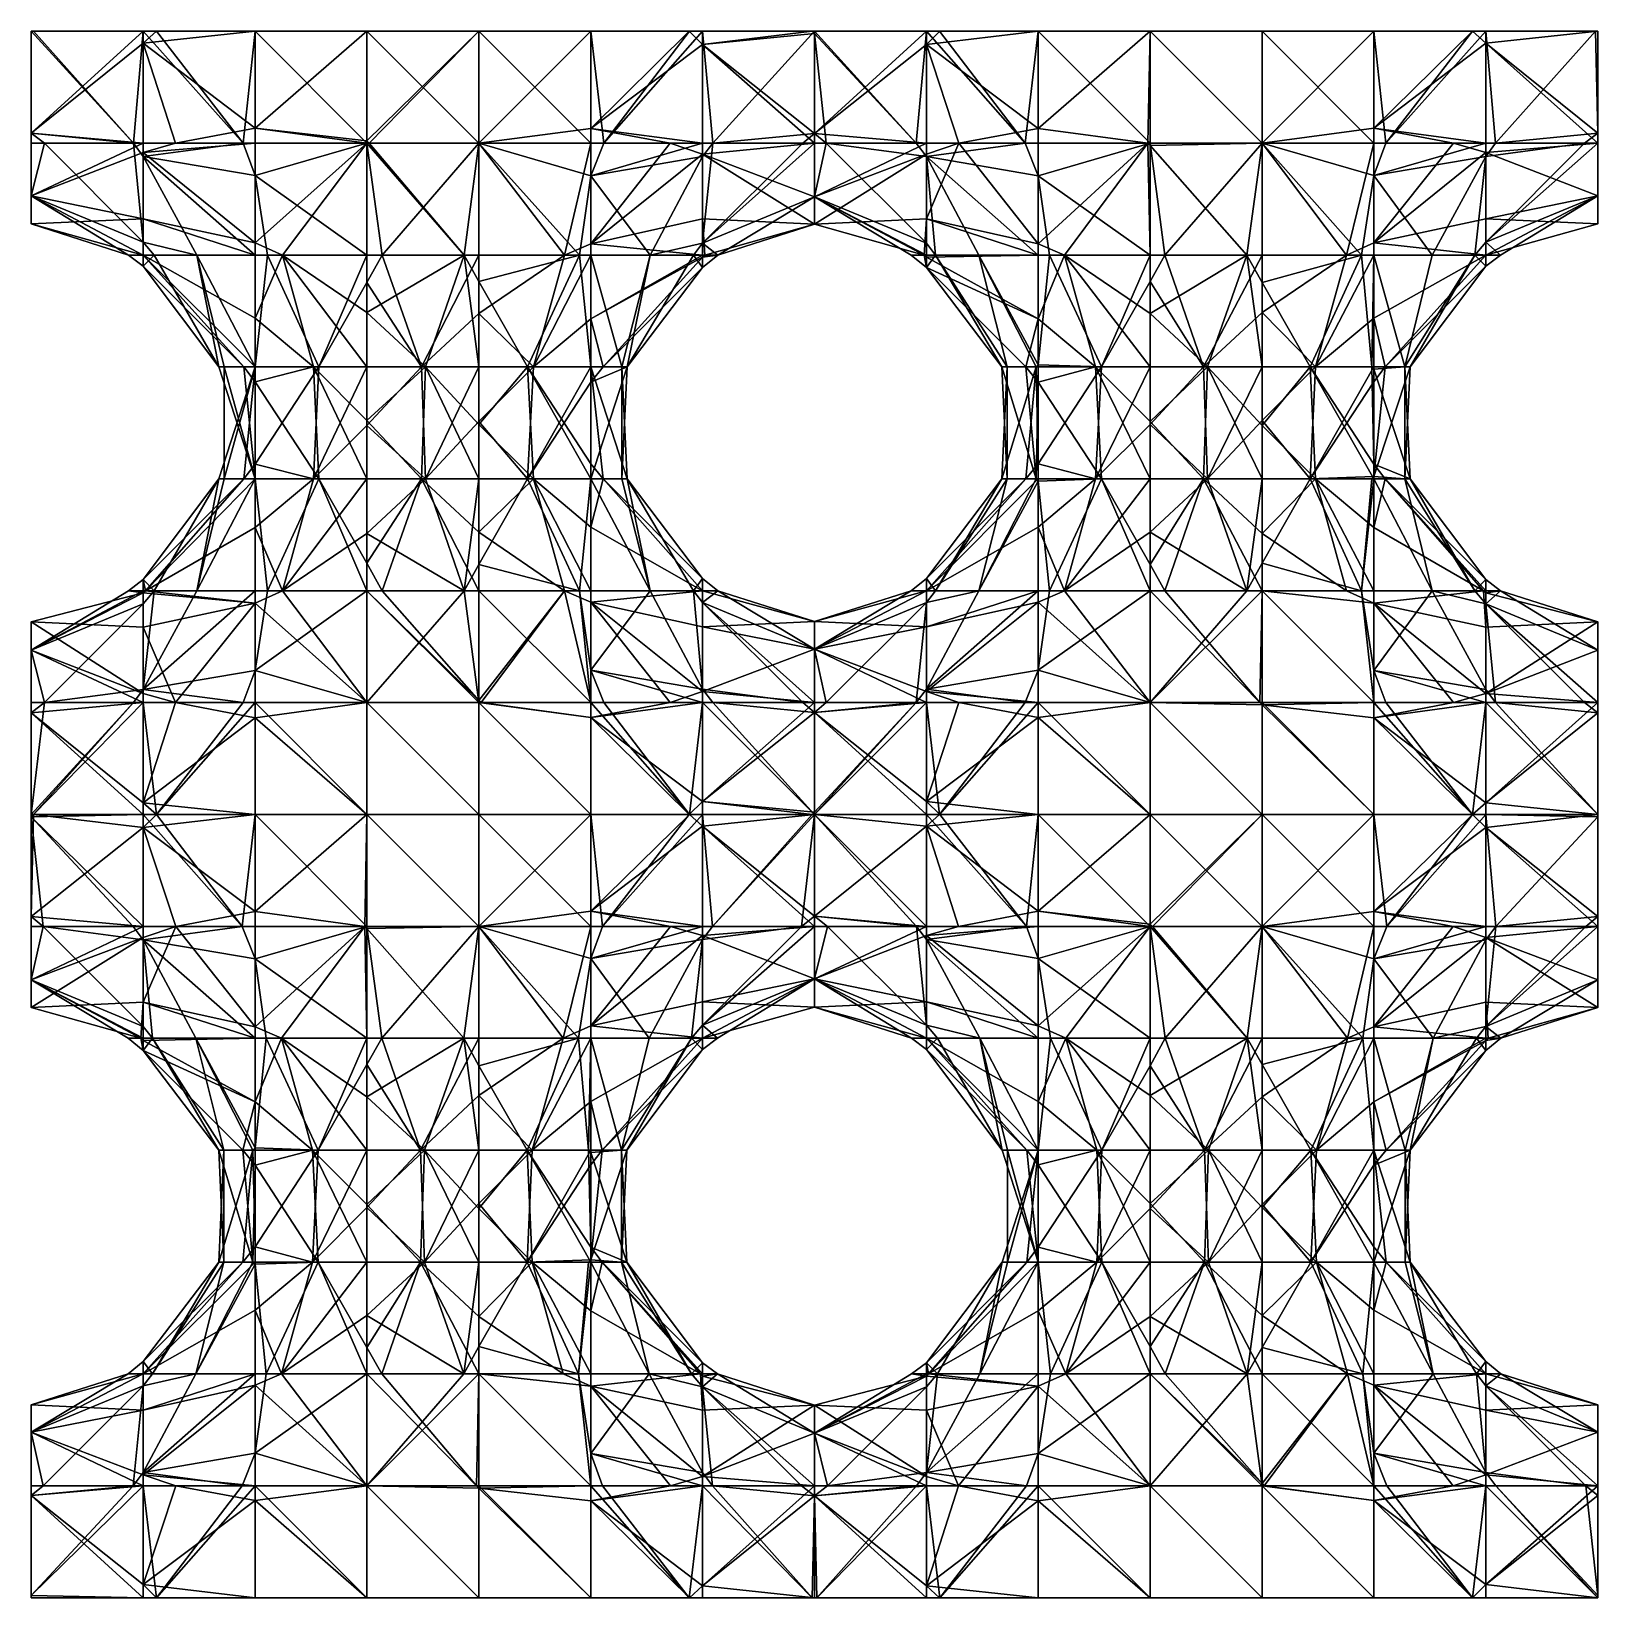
# Model space of a CAD drawing. Extents: x -3.14 to 3.14, y -3.14 to 3.14.
import ezdxf

# ---------------------------------------------------------------- set-up
doc = ezdxf.new("R2010")
doc.units = 0

msp = doc.modelspace()

# ---------------------------------------------------------------- linework, layer by layer
at = {"color": 7}
for p, q in [((0, 3.1416, 0), (-0.4488, 3.1416, -0.4094)), ((0, 3.1416, 0), (0, 3.1416, 0)), ((0.5025, 3.1416, 0.4488), (0.4488, 3.1416, 0.4084)), ((0.8976, 3.1416, 0.6594), (0.5025, 3.1416, 0.4488)), ((0.8976, 3.1416, -2.478), (1.3464, 3.1416, -2.3677)), ((1.3464, 3.1416, 0.7727), (0.8976, 3.1416, 0.6594)), ((1.3464, 3.1416, -2.3677), (1.7952, 3.1416, -2.3677)), ((2.6401, 3.1416, -2.6928), (2.6928, 3.1416, -2.7322)), ((2.6928, 3.1416, -2.7322), (3.1416, 3.1416, -3.1326)), ((-2.6928, 3.1416, -0.4094), (-3.1416, 3.1416, -0.009)), ((-3.1416, 3.1416, -0.009), (-3.1416, 2.7332, -0.4488)), ((-3.1416, 2.7332, -2.6928), (-3.1416, 3.1416, -3.1416)), ((-3.1416, 3.1416, -3.1416), (-2.7322, 2.6928, -3.1416)), ((-2.7322, 2.6928, 3.1416), (-3.1326, 3.1416, 3.1416)), ((-3.1326, 3.1416, 3.1416), (-2.6928, 3.1416, 2.7332)), ((-2.6401, 3.1416, -0.4488), (-2.6928, 3.1416, -0.4094)), ((-2.6928, 3.1416, 2.7332), (-2.6391, 3.1416, 2.6928)), ((-2.244, 3.1416, -0.6636), (-2.6401, 3.1416, -0.4488)), ((-2.6391, 3.1416, 2.6928), (-2.244, 3.1416, 2.4822)), ((-1.7952, 3.1416, -0.7739), (-2.244, 3.1416, -0.6636)), ((-2.244, 3.1416, 2.4822), (-1.7952, 3.1416, 2.3689)), ((-1.3464, 3.1416, -0.7739), (-1.7952, 3.1416, -0.7739)), ((-1.7952, 3.1416, 2.3689), (-1.3464, 3.1416, 2.3689)), ((-0.8976, 3.1416, -0.6636), (-1.3464, 3.1416, -0.7739)), ((-1.3464, 3.1416, 2.3689), (-0.8976, 3.1416, 2.4822)), ((-0.5015, 3.1416, -0.4488), (-0.8976, 3.1416, -0.6636)), ((-0.8976, 3.1416, 2.4822), (-0.5025, 3.1416, 2.6928)), ((-0.5025, 3.1416, 2.6928), (-0.4488, 3.1416, 2.7332)), ((-0.4488, 3.1416, -0.4094), (-0.5015, 3.1416, -0.4488)), ((-0.4488, 3.1416, 2.7332), (-0.009, 3.1416, 3.1416)), ((-0.009, 3.1416, 3.1416), (0, 3.1326, 3.1416)), ((0.4084, 2.6928, -3.1416), (0, 3.1416, -3.1416)), ((0, 3.1416, -3.1416), (0.4488, 3.1416, -2.7322)), ((0.4488, 3.1416, 0.4084), (0, 3.1416, 0)), ((0, 3.1326, 3.1416), (0.4084, 2.6928, 3.1416)), ((0.4488, 3.1416, -2.7322), (0.5015, 3.1416, -2.6928)), ((0.5015, 3.1416, -2.6928), (0.8976, 3.1416, -2.478)), ((1.7952, 3.1416, 0.7727), (1.3464, 3.1416, 0.7727)), ((1.7952, 3.1416, -2.3677), (2.244, 3.1416, -2.478)), ((2.244, 3.1416, 0.6594), (1.7952, 3.1416, 0.7727)), ((2.244, 3.1416, -2.478), (2.6401, 3.1416, -2.6928)), ((2.6391, 3.1416, 0.4488), (2.244, 3.1416, 0.6594)), ((2.6928, 3.1416, 0.4084), (2.6391, 3.1416, 0.4488)), ((3.1326, 3.1416, 0), (2.6928, 3.1416, 0.4084)), ((3.1416, 3.1416, -0.009), (3.1326, 3.1416, 0)), ((3.1416, 3.1416, -3.1326), (3.1416, 2.7332, -2.6928)), ((3.1416, 2.7332, -0.4488), (3.1416, 3.1416, -0.009)), ((-3.1416, 2.7332, -0.4488), (-3.1416, 2.6928, -0.5025)), ((-3.1416, 2.6928, -2.6391), (-3.1416, 2.7332, -2.6928)), ((3.1416, 2.7332, -2.6928), (3.1416, 2.6928, -2.6391)), ((3.1416, 2.6928, -0.5024), (3.1416, 2.7332, -0.4488)), ((-3.1416, 2.6928, -0.5025), (-3.1416, 2.4822, -0.8976)), ((-3.1416, 2.4822, -2.244), (-3.1416, 2.6928, -2.6391)), ((-2.7322, 2.6928, -3.1416), (-2.6928, 2.6401, -3.1416)), ((-2.6928, 2.6401, 3.1416), (-2.7322, 2.6928, 3.1416)), ((-2.6928, 2.6401, -3.1416), (-2.478, 2.244, -3.1416)), ((-2.478, 2.244, 3.1416), (-2.6928, 2.6401, 3.1416)), ((0.4488, 2.6391, -3.1416), (0.4084, 2.6928, -3.1416)), ((0.4084, 2.6928, 3.1416), (0.4488, 2.6391, 3.1416)), ((0.6594, 2.244, -3.1416), (0.4488, 2.6391, -3.1416)), ((0.4488, 2.6391, 3.1416), (0.6594, 2.244, 3.1416)), ((3.1416, 2.6928, -2.6391), (3.1416, 2.4822, -2.244)), ((3.1416, 2.4822, -0.8976), (3.1416, 2.6928, -0.5024)), ((-3.1416, 2.4822, -0.8976), (-3.1416, 2.3689, -1.3464)), ((-3.1416, 2.3689, -1.7952), (-3.1416, 2.4822, -2.244)), ((3.1416, 2.4822, -2.244), (3.1416, 2.3689, -1.7952)), ((3.1416, 2.3689, -1.3464), (3.1416, 2.4822, -0.8976)), ((-3.1416, 2.3689, -1.3464), (-3.1416, 2.3689, -1.7952)), ((3.1416, 2.3689, -1.7952), (3.1416, 2.3689, -1.3464)), ((-2.478, 2.244, -3.1416), (-2.3677, 1.7952, -3.1416)), ((-2.3677, 1.7952, 3.1416), (-2.478, 2.244, 3.1416)), ((0.7727, 1.7952, -3.1416), (0.6594, 2.244, -3.1416)), ((0.6594, 2.244, 3.1416), (0.7727, 1.7952, 3.1416)), ((-2.3677, 1.7952, -3.1416), (-2.3677, 1.3464, -3.1416)), ((-2.3677, 1.3464, 3.1416), (-2.3677, 1.7952, 3.1416)), ((0.7727, 1.3464, -3.1416), (0.7727, 1.7952, -3.1416)), ((0.7727, 1.7952, 3.1416), (0.7727, 1.3464, 3.1416)), ((-2.3677, 1.3464, -3.1416), (-2.478, 0.8976, -3.1416)), ((-2.478, 0.8976, 3.1416), (-2.3677, 1.3464, 3.1416)), ((0.6594, 0.8976, -3.1416), (0.7727, 1.3464, -3.1416)), ((0.7727, 1.3464, 3.1416), (0.6594, 0.8976, 3.1416)), ((-2.478, 0.8976, -3.1416), (-2.6928, 0.5015, -3.1416)), ((-2.6928, 0.5015, 3.1416), (-2.478, 0.8976, 3.1416)), ((0.4488, 0.5025, -3.1416), (0.6594, 0.8976, -3.1416)), ((0.6594, 0.8976, 3.1416), (0.4488, 0.5025, 3.1416)), ((-3.1416, 0.6594, 0.8976), (-3.1416, 0.7727, 1.3464)), ((-3.1416, 0.7727, 1.3464), (-3.1416, 0.7727, 1.7952)), ((-3.1416, 0.7727, 1.7952), (-3.1416, 0.6594, 2.244)), ((3.1416, 0.6594, 2.244), (3.1416, 0.7727, 1.7952)), ((3.1416, 0.7727, 1.7952), (3.1416, 0.7727, 1.3464)), ((3.1416, 0.7727, 1.3464), (3.1416, 0.6594, 0.8976)), ((-3.1416, 0.4488, 0.5025), (-3.1416, 0.6594, 0.8976)), ((-3.1416, 0.6594, 2.244), (-3.1416, 0.4488, 2.6391)), ((3.1416, 0.4488, 2.6391), (3.1416, 0.6594, 2.244)), ((3.1416, 0.6594, 0.8976), (3.1416, 0.4488, 0.5025)), ((-3.1416, 0.4084, 0.4488), (-3.1416, 0.4488, 0.5025)), ((-3.1416, 0.4488, 2.6391), (-3.1416, 0.4084, 2.6928)), ((-3.1416, 0, 3.1416), (-2.7322, 0.4488, 3.1416)), ((-2.7322, 0.4488, -3.1416), (-3.1326, 0, -3.1416)), ((-2.6928, 0.5015, -3.1416), (-2.7322, 0.4488, -3.1416)), ((-2.7322, 0.4488, 3.1416), (-2.6928, 0.5015, 3.1416)), ((0, 0.009, -3.1416), (0.4084, 0.4488, -3.1416)), ((0.4084, 0.4488, 3.1416), (0, 0, 3.1416)), ((0.4084, 0.4488, -3.1416), (0.4488, 0.5025, -3.1416)), ((0.4488, 0.5025, 3.1416), (0.4084, 0.4488, 3.1416)), ((3.1416, 0.4084, 2.6928), (3.1416, 0.4488, 2.6391)), ((3.1416, 0.4488, 0.5025), (3.1416, 0.4084, 0.4488)), ((-3.1416, 0, 0.009), (-3.1416, 0.4084, 0.4488)), ((-3.1416, 0.4084, 2.6928), (-3.1416, 0, 3.1416)), ((3.1416, 0, 3.1326), (3.1416, 0.4084, 2.6928)), ((3.1416, 0.4084, 0.4488), (3.1416, 0, 0)), ((-3.1326, 0, -3.1416), (-3.1416, -0.009, -3.1416)), ((-3.1416, -0.009, 0), (-3.1416, 0, 0.009)), ((-0.4094, -0.4488, -3.1416), (-0.009, 0, -3.1416)), ((0, 0, 3.1416), (-0.4094, -0.4488, 3.1416)), ((-0.009, 0, -3.1416), (0, 0.009, -3.1416)), ((0, 0, 3.1416), (0, 0, 3.1416)), ((3.1416, -0.009, 3.1416), (3.1416, 0, 3.1326)), ((3.1416, 0, 0), (3.1416, 0, 0)), ((3.1416, 0, 0), (3.1416, -0.4094, -0.4488)), ((-3.1416, -0.009, -3.1416), (-3.1416, -0.4094, -2.6928)), ((-3.1416, -0.4094, -0.4488), (-3.1416, -0.009, 0)), ((2.7332, -0.4488, 3.1416), (3.1416, -0.009, 3.1416)), ((3.1416, -0.009, -3.1416), (2.7332, -0.4488, -3.1416)), ((3.1416, -0.4094, -2.6928), (3.1416, -0.009, -3.1416)), ((-3.1416, -0.4094, -2.6928), (-3.1416, -0.4488, -2.6401)), ((-3.1416, -0.4488, -0.5015), (-3.1416, -0.4094, -0.4488)), ((3.1416, -0.4094, -0.4488), (3.1416, -0.4488, -0.5015)), ((3.1416, -0.4488, -2.6401), (3.1416, -0.4094, -2.6928)), ((-3.1416, -0.4488, -2.6401), (-3.1416, -0.6636, -2.244)), ((-3.1416, -0.6636, -0.8976), (-3.1416, -0.4488, -0.5015)), ((-0.6636, -0.8976, -3.1416), (-0.4488, -0.5015, -3.1416)), ((-0.4488, -0.5015, 3.1416), (-0.6636, -0.8976, 3.1416)), ((-0.4488, -0.5015, -3.1416), (-0.4094, -0.4488, -3.1416)), ((-0.4094, -0.4488, 3.1416), (-0.4488, -0.5015, 3.1416)), ((2.4822, -0.8976, 3.1416), (2.6928, -0.5025, 3.1416)), ((2.6928, -0.5025, -3.1416), (2.4822, -0.8976, -3.1416)), ((2.6928, -0.5025, 3.1416), (2.7332, -0.4488, 3.1416)), ((2.7332, -0.4488, -3.1416), (2.6928, -0.5025, -3.1416)), ((3.1416, -0.4488, -0.5015), (3.1416, -0.6636, -0.8976)), ((3.1416, -0.6636, -2.244), (3.1416, -0.4488, -2.6401)), ((-3.1416, -0.6636, -2.244), (-3.1416, -0.7739, -1.7952)), ((-3.1416, -0.7739, -1.3464), (-3.1416, -0.6636, -0.8976)), ((3.1416, -0.6636, -0.8976), (3.1416, -0.7739, -1.3464)), ((3.1416, -0.7739, -1.7952), (3.1416, -0.6636, -2.244)), ((-3.1416, -0.7739, -1.7952), (-3.1416, -0.7739, -1.3464)), ((3.1416, -0.7739, -1.3464), (3.1416, -0.7739, -1.7952)), ((-0.7739, -1.3464, -3.1416), (-0.6636, -0.8976, -3.1416)), ((-0.6636, -0.8976, 3.1416), (-0.7739, -1.3464, 3.1416)), ((2.3689, -1.3464, 3.1416), (2.4822, -0.8976, 3.1416)), ((2.4822, -0.8976, -3.1416), (2.3689, -1.3464, -3.1416)), ((-0.7739, -1.7952, -3.1416), (-0.7739, -1.3464, -3.1416)), ((-0.7739, -1.3464, 3.1416), (-0.7739, -1.7952, 3.1416)), ((2.3689, -1.7952, 3.1416), (2.3689, -1.3464, 3.1416)), ((2.3689, -1.3464, -3.1416), (2.3689, -1.7952, -3.1416)), ((-0.6636, -2.244, -3.1416), (-0.7739, -1.7952, -3.1416)), ((-0.7739, -1.7952, 3.1416), (-0.6636, -2.244, 3.1416)), ((2.4822, -2.244, 3.1416), (2.3689, -1.7952, 3.1416)), ((2.3689, -1.7952, -3.1416), (2.4822, -2.244, -3.1416)), ((-0.4488, -2.6401, -3.1416), (-0.6636, -2.244, -3.1416)), ((-0.6636, -2.244, 3.1416), (-0.4488, -2.6401, 3.1416)), ((2.6928, -2.6391, 3.1416), (2.4822, -2.244, 3.1416)), ((2.4822, -2.244, -3.1416), (2.6928, -2.6391, -3.1416)), ((-3.1416, -2.478, 2.244), (-3.1416, -2.3677, 1.7952)), ((-3.1416, -2.3677, 1.7952), (-3.1416, -2.3677, 1.3464)), ((-3.1416, -2.3677, 1.3464), (-3.1416, -2.478, 0.8976)), ((3.1416, -2.478, 0.8976), (3.1416, -2.3677, 1.3464)), ((3.1416, -2.3677, 1.3464), (3.1416, -2.3677, 1.7952)), ((3.1416, -2.3677, 1.7952), (3.1416, -2.478, 2.244)), ((-3.1416, -2.6928, 2.6401), (-3.1416, -2.478, 2.244)), ((-3.1416, -2.478, 0.8976), (-3.1416, -2.6928, 0.5015)), ((3.1416, -2.6928, 0.5015), (3.1416, -2.478, 0.8976)), ((3.1416, -2.478, 2.244), (3.1416, -2.6928, 2.6401)), ((-3.1416, -2.7322, 2.6928), (-3.1416, -2.6928, 2.6401)), ((-3.1416, -2.6928, 0.5015), (-3.1416, -2.7322, 0.4488)), ((-0.4094, -2.6928, -3.1416), (-0.4488, -2.6401, -3.1416)), ((-0.4488, -2.6401, 3.1416), (-0.4094, -2.6928, 3.1416)), ((-0.009, -3.1416, -3.1416), (-0.4094, -2.6928, -3.1416)), ((-0.4094, -2.6928, 3.1416), (-0.009, -3.1416, 3.1416)), ((2.7332, -2.6928, 3.1416), (2.6928, -2.6391, 3.1416)), ((2.6928, -2.6391, -3.1416), (2.7332, -2.6928, -3.1416)), ((3.1416, -3.1326, 3.1416), (2.7332, -2.6928, 3.1416)), ((2.7332, -2.6928, -3.1416), (3.1416, -3.1416, -3.1416)), ((3.1416, -2.7322, 0.4488), (3.1416, -2.6928, 0.5015)), ((3.1416, -2.6928, 2.6401), (3.1416, -2.7322, 2.6928)), ((-3.1416, -3.1416, 3.1416), (-3.1416, -2.7322, 2.6928)), ((-3.1416, -2.7322, 0.4488), (-3.1416, -3.1326, 0)), ((3.1416, -3.1416, 0), (3.1416, -2.7322, 0.4488)), ((3.1416, -2.7322, 2.6928), (3.1416, -3.1326, 3.1416)), ((-3.1416, -3.1326, 0), (-3.1416, -3.1416, -0.009)), ((-3.1416, -3.1416, -0.009), (-2.6928, -3.1416, -0.4094)), ((-2.6928, -3.1416, 2.7332), (-3.1416, -3.1416, 3.1416)), ((-2.6928, -3.1416, -0.4094), (-2.6401, -3.1416, -0.4488)), ((-2.6391, -3.1416, 2.6928), (-2.6928, -3.1416, 2.7332)), ((-2.6401, -3.1416, -0.4488), (-2.244, -3.1416, -0.6636)), ((-2.244, -3.1416, 2.4822), (-2.6391, -3.1416, 2.6928)), ((-2.244, -3.1416, -0.6636), (-1.7952, -3.1416, -0.7739)), ((-1.7952, -3.1416, 2.3689), (-2.244, -3.1416, 2.4822)), ((-1.7952, -3.1416, -0.7739), (-1.3464, -3.1416, -0.7739)), ((-1.3464, -3.1416, 2.3689), (-1.7952, -3.1416, 2.3689)), ((-1.3464, -3.1416, -0.7739), (-0.8976, -3.1416, -0.6636)), ((-0.8976, -3.1416, 2.4822), (-1.3464, -3.1416, 2.3689)), ((-0.8976, -3.1416, -0.6636), (-0.5015, -3.1416, -0.4488)), ((-0.5025, -3.1416, 2.6928), (-0.8976, -3.1416, 2.4822)), ((-0.4488, -3.1416, 2.7332), (-0.5025, -3.1416, 2.6928)), ((-0.5015, -3.1416, -0.4488), (-0.4488, -3.1416, -0.4094)), ((-0.4488, -3.1416, -0.4094), (0, -3.1416, -0.009)), ((-0.009, -3.1416, 3.1416), (-0.4488, -3.1416, 2.7332)), ((0, -3.1416, -3.1326), (-0.009, -3.1416, -3.1416)), ((0, -3.1416, -0.009), (0.009, -3.1416, 0)), ((0.4488, -3.1416, -2.7322), (0, -3.1416, -3.1326)), ((0.009, -3.1416, 0), (0.4488, -3.1416, 0.4084)), ((0.4488, -3.1416, 0.4084), (0.5025, -3.1416, 0.4488)), ((0.5015, -3.1416, -2.6928), (0.4488, -3.1416, -2.7322)), ((0.8976, -3.1416, -2.478), (0.5015, -3.1416, -2.6928)), ((0.5025, -3.1416, 0.4488), (0.8976, -3.1416, 0.6594)), ((0.8976, -3.1416, 0.6594), (1.3464, -3.1416, 0.7727)), ((1.3464, -3.1416, -2.3677), (0.8976, -3.1416, -2.478)), ((1.3464, -3.1416, 0.7727), (1.7952, -3.1416, 0.7727)), ((1.7952, -3.1416, -2.3677), (1.3464, -3.1416, -2.3677)), ((1.7952, -3.1416, 0.7727), (2.244, -3.1416, 0.6594)), ((2.244, -3.1416, -2.478), (1.7952, -3.1416, -2.3677)), ((2.244, -3.1416, 0.6594), (2.6391, -3.1416, 0.4488)), ((2.6401, -3.1416, -2.6928), (2.244, -3.1416, -2.478)), ((2.6391, -3.1416, 0.4488), (2.6928, -3.1416, 0.4084)), ((2.6928, -3.1416, -2.7322), (2.6401, -3.1416, -2.6928)), ((2.6928, -3.1416, 0.4084), (3.1416, -3.1416, 0)), ((3.1416, -3.1416, -3.1416), (2.6928, -3.1416, -2.7322))]:
    msp.add_line(p, q, dxfattribs=at)
at = {"color": 30}
for points in [[(-0.4488, 3.1416, -0.4094), (0, 3.1416, 0), (-0.4084, 2.6928, 0)], [(0, 2.7322, 0.4488), (-0.4084, 2.6928, 0), (0, 3.1416, 0)], [(0, 2.7322, 0.4488), (0, 3.1416, 0), (0, 3.1416, 0)], [(0.5025, 3.1416, 0.4488), (0.4488, 3.0891, 0.4488), (0.4488, 3.1416, 0.4084)], [(0.4488, 3.0891, 0.4488), (0.5025, 3.1416, 0.4488), (0.8976, 3.1416, 0.6594)], [(0.4488, 3.0891, 0.4488), (0.8976, 3.1416, 0.6594), (0.8976, 2.7521, 0.8976)], [(1.3464, 2.6928, -2.3894), (1.3464, 3.1416, -2.3677), (0.8976, 3.1416, -2.478)], [(1.3464, 3.1416, 0.7727), (0.8976, 2.7521, 0.8976), (0.8976, 3.1416, 0.6594)], [(1.7952, 2.6928, -2.244), (1.7952, 3.1416, -2.3677), (1.3464, 3.1416, -2.3677)], [(1.7952, 2.6928, -2.244), (1.3464, 3.1416, -2.3677), (1.3464, 2.6928, -2.3894)], [(2.6401, 3.1416, -2.6928), (2.6928, 3.0944, -2.6928), (2.6928, 3.1416, -2.7322)], [(2.6928, 3.0944, -2.6928), (3.1416, 3.1416, -3.1326), (2.6928, 3.1416, -2.7322)], [(-2.6928, 3.1416, -0.4094), (-2.6928, 3.0944, -0.4488), (-3.1416, 2.7332, -0.4488)], [(-2.6928, 3.1416, -0.4094), (-3.1416, 2.7332, -0.4488), (-3.1416, 3.1416, -0.009)], [(-3.1416, 2.7332, -2.6928), (-2.7322, 2.6928, -3.1416), (-3.1416, 3.1416, -3.1416)], [(-3.1416, 2.7332, -0.4488), (-2.6928, 3.0944, -0.4488), (-2.6928, 2.6928, -0.8504)], [(-2.6928, 3.1416, 2.7332), (-3.1326, 3.1416, 3.1416), (-2.7322, 2.6928, 3.1416)], [(-2.6928, 3.1416, 2.7332), (-2.7322, 2.6928, 3.1416), (-2.6928, 2.6928, 3.0944)], [(-2.6401, 3.1416, -0.4488), (-2.6928, 3.0944, -0.4488), (-2.6928, 3.1416, -0.4094)], [(-2.2912, 2.6928, 2.6928), (-2.6391, 3.1416, 2.6928), (-2.6928, 3.1416, 2.7332)], [(-2.2912, 2.6928, 2.6928), (-2.6928, 3.1416, 2.7332), (-2.6928, 2.6928, 3.0944)], [(-2.6928, 3.0944, -0.4488), (-2.6401, 3.1416, -0.4488), (-2.244, 3.1416, -0.6636)], [(-2.6928, 3.0944, -0.4488), (-2.244, 3.1416, -0.6636), (-2.244, 2.7532, -0.8976)], [(-2.6928, 3.0944, -0.4488), (-2.244, 2.7532, -0.8976), (-2.5635, 2.6928, -0.8976)], [(-2.6928, 3.0944, -0.4488), (-2.5635, 2.6928, -0.8976), (-2.6928, 2.6928, -0.8504)], [(-2.244, 3.1416, 2.4822), (-2.6391, 3.1416, 2.6928), (-2.2912, 2.6928, 2.6928)], [(-2.244, 3.1416, 2.4822), (-2.2912, 2.6928, 2.6928), (-2.244, 2.6928, 2.6556)], [(-1.7952, 2.6928, 2.3896), (-1.7952, 3.1416, 2.3689), (-2.244, 3.1416, 2.4822)], [(-1.7952, 2.6928, 2.3896), (-2.244, 3.1416, 2.4822), (-2.244, 2.6928, 2.6556)], [(-1.7952, 3.1416, -0.7739), (-1.7952, 2.7018, -0.8976), (-2.244, 2.7532, -0.8976)], [(-1.7952, 3.1416, -0.7739), (-2.244, 2.7532, -0.8976), (-2.244, 3.1416, -0.6636)], [(-1.3464, 3.1416, -0.7739), (-1.7862, 2.6928, -0.8976), (-1.7952, 2.7018, -0.8976)], [(-1.3464, 3.1416, -0.7739), (-1.7952, 2.7018, -0.8976), (-1.7952, 3.1416, -0.7739)], [(-1.3464, 2.6928, 2.244), (-1.3464, 3.1416, 2.3689), (-1.7952, 3.1416, 2.3689)], [(-1.3464, 2.6928, 2.244), (-1.7952, 3.1416, 2.3689), (-1.7952, 2.6928, 2.3896)], [(-1.3464, 3.1416, -0.7739), (-1.3464, 2.6928, -0.7522), (-1.7862, 2.6928, -0.8976)], [(-1.3464, 2.6928, 2.244), (-0.8976, 2.7521, 2.244), (-0.8976, 3.1416, 2.4822)], [(-1.3464, 2.6928, 2.244), (-0.8976, 3.1416, 2.4822), (-1.3464, 3.1416, 2.3689)], [(-1.3464, 3.1416, -0.7739), (-0.8976, 3.1416, -0.6636), (-0.8976, 2.6928, -0.4934)], [(-1.3464, 3.1416, -0.7739), (-0.8976, 2.6928, -0.4934), (-1.3464, 2.6928, -0.7522)], [(-1.3464, 2.6928, 2.244), (-1.3464, 2.6928, 2.244), (-1.3464, 3.1416, 2.3689)], [(-0.8976, 3.1416, -0.6636), (-0.5015, 3.1416, -0.4488), (-0.8451, 2.6928, -0.4488)], [(-0.8976, 3.1416, -0.6636), (-0.8451, 2.6928, -0.4488), (-0.8976, 2.6928, -0.4934)], [(-0.8976, 2.7521, 2.244), (-0.4488, 3.0891, 2.6928), (-0.5025, 3.1416, 2.6928)], [(-0.8976, 2.7521, 2.244), (-0.5025, 3.1416, 2.6928), (-0.8976, 3.1416, 2.4822)], [(-0.8976, 2.7521, 2.244), (-0.4488, 2.6928, 2.2965), (-0.4488, 3.0891, 2.6928)], [(-0.8451, 2.6928, -0.4488), (-0.5015, 3.1416, -0.4488), (-0.4488, 3.1416, -0.4094)], [(-0.8451, 2.6928, -0.4488), (-0.4488, 3.1416, -0.4094), (-0.4488, 2.6928, -0.0525)], [(-0.5025, 3.1416, 2.6928), (-0.4488, 3.0891, 2.6928), (-0.4488, 3.1416, 2.7332)], [(-0.4488, 3.1416, -0.4094), (-0.4084, 2.6928, 0), (-0.4488, 2.6928, -0.0525)], [(-0.4488, 3.0891, 2.6928), (0, 3.1326, 3.1416), (-0.009, 3.1416, 3.1416)], [(-0.4488, 3.0891, 2.6928), (-0.009, 3.1416, 3.1416), (-0.4488, 3.1416, 2.7332)], [(-0.4488, 3.0891, 2.6928), (0, 2.7322, 2.6928), (0, 3.1326, 3.1416)], [(0, 2.6928, 2.6401), (0, 2.7322, 2.6928), (-0.4488, 3.0891, 2.6928)], [(0, 2.6928, 2.6401), (-0.4488, 3.0891, 2.6928), (-0.4488, 2.6928, 2.2965)], [(0.4488, 3.1416, -2.7322), (0, 3.1416, -3.1416), (0.4084, 2.6928, -3.1416)], [(0.4488, 3.1416, 0.4084), (0.4488, 3.0891, 0.4488), (0, 2.7322, 0.4488)], [(0.4488, 3.1416, 0.4084), (0, 2.7322, 0.4488), (0, 3.1416, 0)], [(0.0472, 2.6928, 2.6928), (0.4084, 2.6928, 3.1416), (0, 3.1326, 3.1416)], [(0.0472, 2.6928, 2.6928), (0, 3.1326, 3.1416), (0, 2.7322, 2.6928)], [(0, 2.7322, 0.4488), (0.4488, 3.0891, 0.4488), (0.4488, 2.6928, 0.8451)], [(0.4488, 3.1416, -2.7322), (0.4084, 2.6928, -3.1416), (0.4488, 2.6928, -3.0891)], [(0.8451, 2.6928, -2.6928), (0.5015, 3.1416, -2.6928), (0.4488, 3.1416, -2.7322)], [(0.8451, 2.6928, -2.6928), (0.4488, 3.1416, -2.7322), (0.4488, 2.6928, -3.0891)], [(0.4488, 3.0891, 0.4488), (0.8976, 2.7521, 0.8976), (0.5793, 2.6928, 0.8976)], [(0.4488, 3.0891, 0.4488), (0.5793, 2.6928, 0.8976), (0.4488, 2.6928, 0.8451)], [(0.8976, 3.1416, -2.478), (0.5015, 3.1416, -2.6928), (0.8451, 2.6928, -2.6928)], [(0.8976, 3.1416, -2.478), (0.8451, 2.6928, -2.6928), (0.8976, 2.6928, -2.6482)], [(1.3464, 2.6928, -2.3894), (0.8976, 3.1416, -2.478), (0.8976, 2.6928, -2.6482)], [(1.3464, 3.1416, 0.7727), (1.3374, 2.6928, 0.8976), (0.8976, 2.7521, 0.8976)], [(1.3464, 3.1416, 0.7727), (1.3464, 2.6928, 0.8886), (1.3374, 2.6928, 0.8976)], [(1.3464, 3.1416, 0.7727), (1.7952, 3.1416, 0.7727), (1.7952, 2.6928, 0.752)], [(1.3464, 3.1416, 0.7727), (1.7952, 2.6928, 0.752), (1.3464, 2.6928, 0.8886)], [(1.7952, 3.1416, 0.7727), (2.244, 3.1416, 0.6594), (2.244, 2.6928, 0.486)], [(1.7952, 3.1416, 0.7727), (2.244, 2.6928, 0.486), (1.7952, 2.6928, 0.752)], [(1.7952, 2.6928, -2.244), (2.244, 2.7532, -2.244), (2.244, 3.1416, -2.478)], [(1.7952, 2.6928, -2.244), (2.244, 3.1416, -2.478), (1.7952, 3.1416, -2.3677)], [(1.7952, 2.6928, -2.244), (1.7952, 3.1416, -2.3677), (1.7952, 2.6928, -2.244)], [(2.244, 3.1416, 0.6594), (2.6391, 3.1416, 0.4488), (2.2912, 2.6928, 0.4488)], [(2.244, 3.1416, 0.6594), (2.2912, 2.6928, 0.4488), (2.244, 2.6928, 0.486)], [(2.244, 2.7532, -2.244), (2.6928, 3.0944, -2.6928), (2.6401, 3.1416, -2.6928)], [(2.244, 2.7532, -2.244), (2.6401, 3.1416, -2.6928), (2.244, 3.1416, -2.478)], [(2.244, 2.7532, -2.244), (2.6928, 2.6928, -2.2912), (2.6928, 3.0944, -2.6928)], [(2.2912, 2.6928, 0.4488), (2.6391, 3.1416, 0.4488), (2.6928, 3.1416, 0.4084)], [(2.2912, 2.6928, 0.4488), (2.6928, 3.1416, 0.4084), (2.6928, 2.6928, 0.0472)], [(2.6928, 3.1416, 0.4084), (3.1326, 3.1416, 0), (2.7322, 2.6928, 0)], [(2.6928, 3.1416, 0.4084), (2.7322, 2.6928, 0), (2.6928, 2.6928, 0.0472)], [(2.6928, 3.0944, -2.6928), (3.1416, 2.7332, -2.6928), (3.1416, 3.1416, -3.1326)], [(3.1416, 2.6928, -2.6391), (3.1416, 2.7332, -2.6928), (2.6928, 3.0944, -2.6928)], [(3.1416, 2.6928, -2.6391), (2.6928, 3.0944, -2.6928), (2.6928, 2.6928, -2.2912)], [(3.1416, 2.7332, -0.4488), (2.7322, 2.6928, 0), (3.1326, 3.1416, 0)], [(3.1416, 2.7332, -0.4488), (3.1326, 3.1416, 0), (3.1416, 3.1416, -0.009)], [(-3.0891, 2.6928, -2.6928), (-3.1416, 2.7332, -2.6928), (-3.1416, 2.6928, -2.6391)], [(-3.1416, 2.7332, -0.4488), (-2.6928, 2.6928, -0.8504), (-3.1416, 2.6928, -0.5025)], [(-3.1416, 2.7332, -2.6928), (-3.0891, 2.6928, -2.6928), (-2.7322, 2.6928, -3.1416)], [(-2.5635, 2.6928, -0.8976), (-2.244, 2.7532, -0.8976), (-2.244, 2.6928, -0.9469)], [(-2.244, 2.7532, -0.8976), (-1.7952, 2.7018, -0.8976), (-1.7952, 2.6928, -0.9066)], [(-2.244, 2.7532, -0.8976), (-1.7952, 2.6928, -0.9066), (-2.244, 2.6928, -0.9469)], [(-1.7952, 2.7018, -0.8976), (-1.7862, 2.6928, -0.8976), (-1.7952, 2.6928, -0.9066)], [(-0.8976, 2.6928, 2.199), (-0.8976, 2.7521, 2.244), (-1.3464, 2.6928, 2.244)], [(-0.5793, 2.6928, 2.244), (-0.8976, 2.7521, 2.244), (-0.8976, 2.6928, 2.199)], [(-0.8976, 2.7521, 2.244), (-0.5793, 2.6928, 2.244), (-0.4488, 2.6928, 2.2965)], [(0, 2.7322, 0.4488), (-0.0472, 2.6928, 0.4488), (-0.4084, 2.6928, 0)], [(-0.0472, 2.6928, 0.4488), (0, 2.7322, 0.4488), (0, 2.6928, 0.5015)], [(0.0472, 2.6928, 2.6928), (0, 2.7322, 2.6928), (0, 2.6928, 2.6401)], [(0, 2.7322, 0.4488), (0.4488, 2.6928, 0.8451), (0, 2.6928, 0.5015)], [(0.5793, 2.6928, 0.8976), (0.8976, 2.7521, 0.8976), (0.8976, 2.6928, 0.9426)], [(0.8976, 2.7521, 0.8976), (1.3374, 2.6928, 0.8976), (0.8976, 2.6928, 0.9426)], [(2.244, 2.7532, -2.244), (1.7952, 2.6928, -2.244), (2.244, 2.6928, -2.1947)], [(2.5635, 2.6928, -2.244), (2.244, 2.7532, -2.244), (2.244, 2.6928, -2.1947)], [(2.244, 2.7532, -2.244), (2.5635, 2.6928, -2.244), (2.6928, 2.6928, -2.2912)], [(3.1416, 2.7332, -0.4488), (3.0891, 2.6928, -0.4488), (2.7322, 2.6928, 0)], [(3.0891, 2.6928, -0.4488), (3.1416, 2.7332, -0.4488), (3.1416, 2.6928, -0.5024)], [(-2.6928, 2.6928, -0.8504), (-2.6928, 2.6556, -0.8976), (-3.1416, 2.4822, -0.8976)], [(-2.6928, 2.6928, -0.8504), (-3.1416, 2.4822, -0.8976), (-3.1416, 2.6928, -0.5025)], [(-3.1416, 2.4822, -2.244), (-2.6928, 2.2965, -2.6928), (-3.0891, 2.6928, -2.6928)], [(-3.1416, 2.4822, -2.244), (-3.0891, 2.6928, -2.6928), (-3.1416, 2.6928, -2.6391)], [(-3.1416, 2.4822, -0.8976), (-2.6928, 2.6556, -0.8976), (-2.6928, 2.3896, -1.3464)], [(-2.7322, 2.6928, -3.1416), (-3.0891, 2.6928, -2.6928), (-2.6928, 2.2965, -2.6928)], [(-2.7322, 2.6928, 3.1416), (-2.6928, 2.6401, 3.1416), (-2.6928, 2.6928, 3.0944)], [(-2.7322, 2.6928, -3.1416), (-2.6928, 2.2965, -2.6928), (-2.6928, 2.6401, -3.1416)], [(-2.5635, 2.6928, -0.8976), (-2.6928, 2.6556, -0.8976), (-2.6928, 2.6928, -0.8504)], [(-2.6928, 2.6556, -0.8976), (-2.5635, 2.6928, -0.8976), (-2.244, 2.6928, -0.9469)], [(-2.6928, 2.6556, -0.8976), (-2.244, 2.6928, -0.9469), (-2.244, 2.2933, -1.3464)], [(-2.6928, 2.6401, 3.1416), (-2.244, 2.5635, 2.6928), (-2.2912, 2.6928, 2.6928)], [(-2.6928, 2.6401, 3.1416), (-2.2912, 2.6928, 2.6928), (-2.6928, 2.6928, 3.0944)], [(-2.6928, 2.6556, -0.8976), (-2.244, 2.2933, -1.3464), (-2.6928, 2.3896, -1.3464)], [(-2.6928, 2.2965, -2.6928), (-2.478, 2.244, -3.1416), (-2.6928, 2.6401, -3.1416)], [(-2.6928, 2.6401, 3.1416), (-2.478, 2.244, 3.1416), (-2.244, 2.244, 2.7532)], [(-2.6928, 2.6401, 3.1416), (-2.244, 2.244, 2.7532), (-2.244, 2.5635, 2.6928)], [(-2.2912, 2.6928, 2.6928), (-2.244, 2.5635, 2.6928), (-2.244, 2.6928, 2.6556)], [(-2.244, 2.5635, 2.6928), (-1.7952, 2.244, 2.2933), (-1.7952, 2.6928, 2.3896)], [(-2.244, 2.5635, 2.6928), (-1.7952, 2.6928, 2.3896), (-2.244, 2.6928, 2.6556)], [(-1.7952, 2.6928, -0.9066), (-2.1338, 2.244, -1.3464), (-2.244, 2.2933, -1.3464)], [(-1.7952, 2.6928, -0.9066), (-2.244, 2.2933, -1.3464), (-2.244, 2.6928, -0.9469)], [(-1.7952, 2.6928, -0.9066), (-1.7952, 2.244, -1.1527), (-2.1338, 2.244, -1.3464)], [(-1.7348, 2.244, 2.244), (-1.3464, 2.6928, 2.244), (-1.7952, 2.6928, 2.3896)], [(-1.7348, 2.244, 2.244), (-1.7952, 2.6928, 2.3896), (-1.7952, 2.244, 2.2933)], [(-1.7952, 2.6928, -0.9066), (-1.7862, 2.6928, -0.8976), (-1.4057, 2.244, -0.8976)], [(-1.7952, 2.6928, -0.9066), (-1.4057, 2.244, -0.8976), (-1.7952, 2.244, -1.1527)], [(-1.4057, 2.244, -0.8976), (-1.7862, 2.6928, -0.8976), (-1.3464, 2.6928, -0.7522)], [(-1.3464, 2.6928, 2.244), (-1.3464, 2.6928, 2.244), (-1.7348, 2.244, 2.244)], [(-1.3464, 2.6928, 2.244), (-1.7348, 2.244, 2.244), (-1.3464, 2.244, 1.9908)], [(-1.4057, 2.244, -0.8976), (-1.3464, 2.6928, -0.7522), (-1.3464, 2.244, -0.8518)], [(-1.3464, 2.6928, 2.244), (-1.3464, 2.6928, 2.244), (-1.3464, 2.6928, 2.244)], [(-0.8976, 2.6928, 2.199), (-1.3464, 2.6928, 2.244), (-1.3464, 2.6928, 2.244)], [(-1.0034, 2.244, 1.7952), (-0.8976, 2.6928, 2.199), (-1.3464, 2.6928, 2.244)], [(-1.0034, 2.244, 1.7952), (-1.3464, 2.6928, 2.244), (-1.3464, 2.244, 1.9908)], [(-1.3464, 2.6928, -0.7522), (-0.8976, 2.6928, -0.4934), (-0.8976, 2.5623, -0.4488)], [(-1.3464, 2.6928, -0.7522), (-0.8976, 2.5623, -0.4488), (-0.9426, 2.244, -0.4488)], [(-1.3464, 2.6928, -0.7522), (-0.9426, 2.244, -0.4488), (-1.3464, 2.244, -0.8518)], [(-1.0034, 2.244, 1.7952), (-0.8976, 2.2898, 1.7952), (-0.8976, 2.6928, 2.199)], [(-0.8451, 2.6928, -0.4488), (-0.8976, 2.5623, -0.4488), (-0.8976, 2.6928, -0.4934)], [(-0.8976, 2.2898, 1.7952), (-0.4488, 2.6482, 2.244), (-0.5793, 2.6928, 2.244)], [(-0.8976, 2.2898, 1.7952), (-0.5793, 2.6928, 2.244), (-0.8976, 2.6928, 2.199)], [(-0.8976, 2.5623, -0.4488), (-0.8451, 2.6928, -0.4488), (-0.4488, 2.6928, -0.0525)], [(-0.8976, 2.5623, -0.4488), (-0.4488, 2.6928, -0.0525), (-0.4488, 2.6391, 0)], [(-0.8976, 2.2898, 1.7952), (-0.4488, 2.3894, 1.7952), (-0.4488, 2.6482, 2.244)], [(-0.8976, 2.5623, -0.4488), (-0.4488, 2.6391, 0), (-0.6594, 2.244, 0)], [(-0.4488, 2.2912, 0.4488), (-0.6594, 2.244, 0), (-0.4488, 2.6391, 0)], [(-0.5793, 2.6928, 2.244), (-0.4488, 2.6482, 2.244), (-0.4488, 2.6928, 2.2965)], [(-0.4084, 2.6928, 0), (-0.4488, 2.6391, 0), (-0.4488, 2.6928, -0.0525)], [(-0.4488, 2.6482, 2.244), (0, 2.478, 2.244), (0, 2.6928, 2.6401)], [(-0.4488, 2.6482, 2.244), (0, 2.6928, 2.6401), (-0.4488, 2.6928, 2.2965)], [(-0.4084, 2.6928, 0), (-0.0472, 2.6928, 0.4488), (-0.4488, 2.2912, 0.4488)], [(-0.4084, 2.6928, 0), (-0.4488, 2.2912, 0.4488), (-0.4488, 2.6391, 0)], [(-0.4488, 2.2912, 0.4488), (-0.0472, 2.6928, 0.4488), (0, 2.6928, 0.5015)], [(-0.4488, 2.2912, 0.4488), (0, 2.6928, 0.5015), (0, 2.478, 0.8976)], [(0, 2.3677, 1.7952), (0, 2.478, 2.244), (-0.4488, 2.6482, 2.244)], [(0, 2.3677, 1.7952), (-0.4488, 2.6482, 2.244), (-0.4488, 2.3894, 1.7952)], [(0.4488, 2.6928, 0.8451), (0.4488, 2.6482, 0.8976), (0, 2.478, 0.8976)], [(0.4488, 2.6928, 0.8451), (0, 2.478, 0.8976), (0, 2.6928, 0.5015)], [(0, 2.478, 2.244), (0.4488, 2.2912, 2.6928), (0.0472, 2.6928, 2.6928)], [(0, 2.478, 2.244), (0.0472, 2.6928, 2.6928), (0, 2.6928, 2.6401)], [(0.4488, 2.6482, 0.8976), (0.4488, 2.3894, 1.3464), (0, 2.3677, 1.3464)], [(0.4488, 2.6482, 0.8976), (0, 2.3677, 1.3464), (0, 2.478, 0.8976)], [(0.4488, 2.6391, 3.1416), (0.4084, 2.6928, 3.1416), (0.0472, 2.6928, 2.6928)], [(0.4488, 2.6391, 3.1416), (0.0472, 2.6928, 2.6928), (0.4488, 2.2912, 2.6928)], [(0.4084, 2.6928, -3.1416), (0.4488, 2.6391, -3.1416), (0.4488, 2.6928, -3.0891)], [(0.5793, 2.6928, 0.8976), (0.4488, 2.6482, 0.8976), (0.4488, 2.6928, 0.8451)], [(0.5793, 2.6928, 0.8976), (0.8976, 2.2898, 1.3464), (0.4488, 2.3894, 1.3464)], [(0.5793, 2.6928, 0.8976), (0.4488, 2.3894, 1.3464), (0.4488, 2.6482, 0.8976)], [(0.4488, 2.6391, -3.1416), (0.8976, 2.5623, -2.6928), (0.8451, 2.6928, -2.6928)], [(0.4488, 2.6391, -3.1416), (0.8451, 2.6928, -2.6928), (0.4488, 2.6928, -3.0891)], [(0.486, 2.244, 2.6928), (0.6594, 2.244, 3.1416), (0.4488, 2.6391, 3.1416)], [(0.486, 2.244, 2.6928), (0.4488, 2.6391, 3.1416), (0.4488, 2.2912, 2.6928)], [(0.4488, 2.6391, -3.1416), (0.6594, 2.244, -3.1416), (0.8976, 2.244, -2.7521)], [(0.4488, 2.6391, -3.1416), (0.8976, 2.244, -2.7521), (0.8976, 2.5623, -2.6928)], [(0.5793, 2.6928, 0.8976), (0.8976, 2.6928, 0.9426), (0.8976, 2.2898, 1.3464)], [(0.8451, 2.6928, -2.6928), (0.8976, 2.5623, -2.6928), (0.8976, 2.6928, -2.6482)], [(0.8976, 2.5623, -2.6928), (1.3464, 2.244, -2.2898), (1.3464, 2.6928, -2.3894)], [(0.8976, 2.5623, -2.6928), (1.3464, 2.6928, -2.3894), (0.8976, 2.6928, -2.6482)], [(1.3374, 2.6928, 0.8976), (1.0034, 2.244, 1.3464), (0.8976, 2.2898, 1.3464)], [(1.3374, 2.6928, 0.8976), (0.8976, 2.2898, 1.3464), (0.8976, 2.6928, 0.9426)], [(1.3374, 2.6928, 0.8976), (1.3464, 2.244, 1.1508), (1.0034, 2.244, 1.3464)], [(1.3464, 2.6838, 0.8976), (1.3374, 2.6928, 0.8976), (1.3464, 2.6928, 0.8886)], [(1.3374, 2.6928, 0.8976), (1.3464, 2.6838, 0.8976), (1.3464, 2.244, 1.1508)], [(1.7952, 2.6928, 0.752), (1.7348, 2.244, 0.8976), (1.3464, 2.6838, 0.8976)], [(1.7952, 2.6928, 0.752), (1.3464, 2.6838, 0.8976), (1.3464, 2.6928, 0.8886)], [(1.4057, 2.244, -2.244), (1.7952, 2.6928, -2.244), (1.3464, 2.6928, -2.3894)], [(1.4057, 2.244, -2.244), (1.3464, 2.6928, -2.3894), (1.3464, 2.244, -2.2898)], [(1.3464, 2.6838, 0.8976), (1.7348, 2.244, 0.8976), (1.3464, 2.244, 1.1508)], [(1.7952, 2.6928, -2.244), (1.4057, 2.244, -2.244), (1.7952, 2.244, -1.9889)], [(1.4057, 2.244, -2.244), (1.7952, 2.6928, -2.244), (1.7952, 2.6928, -2.244)], [(1.7952, 2.6928, 0.752), (1.7952, 2.244, 0.8483), (1.7348, 2.244, 0.8976)], [(1.7952, 2.6928, -2.244), (1.7952, 2.6928, -2.244), (1.7952, 2.6928, -2.244)], [(1.7952, 2.6928, 0.752), (2.244, 2.6928, 0.486), (2.244, 2.5635, 0.4488)], [(1.7952, 2.6928, 0.752), (2.244, 2.5635, 0.4488), (2.1947, 2.244, 0.4488)], [(1.7952, 2.6928, 0.752), (2.1947, 2.244, 0.4488), (1.7952, 2.244, 0.8483)], [(2.1338, 2.244, -1.7952), (2.244, 2.6928, -2.1947), (1.7952, 2.6928, -2.244)], [(2.1338, 2.244, -1.7952), (1.7952, 2.6928, -2.244), (1.7952, 2.6928, -2.244)], [(2.1338, 2.244, -1.7952), (1.7952, 2.6928, -2.244), (1.7952, 2.244, -1.9889)], [(2.1338, 2.244, -1.7952), (2.244, 2.2933, -1.7952), (2.244, 2.6928, -2.1947)], [(2.2912, 2.6928, 0.4488), (2.244, 2.5635, 0.4488), (2.244, 2.6928, 0.486)], [(2.244, 2.2933, -1.7952), (2.6928, 2.6556, -2.244), (2.5635, 2.6928, -2.244)], [(2.244, 2.2933, -1.7952), (2.5635, 2.6928, -2.244), (2.244, 2.6928, -2.1947)], [(2.244, 2.5635, 0.4488), (2.2912, 2.6928, 0.4488), (2.6928, 2.6928, 0.0472)], [(2.244, 2.5635, 0.4488), (2.6928, 2.6928, 0.0472), (2.6928, 2.6401, 0)], [(2.244, 2.2933, -1.7952), (2.6928, 2.3896, -1.7952), (2.6928, 2.6556, -2.244)], [(2.244, 2.5635, 0.4488), (2.6928, 2.6401, 0), (2.478, 2.244, 0)], [(2.6482, 2.244, -0.4488), (2.478, 2.244, 0), (2.6928, 2.6401, 0)], [(2.5635, 2.6928, -2.244), (2.6928, 2.6556, -2.244), (2.6928, 2.6928, -2.2912)], [(2.6482, 2.244, -0.4488), (2.6928, 2.6401, 0), (2.6928, 2.2965, -0.4488)], [(2.7322, 2.6928, 0), (2.6928, 2.6401, 0), (2.6928, 2.6928, 0.0472)], [(2.6928, 2.6401, 0), (2.7322, 2.6928, 0), (3.0891, 2.6928, -0.4488)], [(2.6928, 2.6401, 0), (3.0891, 2.6928, -0.4488), (2.6928, 2.2965, -0.4488)], [(2.6928, 2.6556, -2.244), (3.1416, 2.4822, -2.244), (3.1416, 2.6928, -2.6391)], [(2.6928, 2.6556, -2.244), (3.1416, 2.6928, -2.6391), (2.6928, 2.6928, -2.2912)], [(2.6928, 2.2965, -0.4488), (3.0891, 2.6928, -0.4488), (3.1416, 2.6928, -0.5024)], [(2.6928, 2.2965, -0.4488), (3.1416, 2.6928, -0.5024), (3.1416, 2.4822, -0.8976)], [(2.6928, 2.3896, -1.7952), (3.1416, 2.4822, -2.244), (2.6928, 2.6556, -2.244)], [(-2.1947, 2.244, 2.6928), (-2.244, 2.5635, 2.6928), (-2.244, 2.244, 2.7532)], [(-2.244, 2.5635, 2.6928), (-2.1947, 2.244, 2.6928), (-1.7952, 2.244, 2.2933)], [(-0.9426, 2.244, -0.4488), (-0.8976, 2.5623, -0.4488), (-0.8976, 2.244, -0.3895)], [(-0.8976, 2.5623, -0.4488), (-0.6594, 2.244, 0), (-0.8976, 2.244, -0.3895)], [(0.9426, 2.244, -2.6928), (0.8976, 2.5623, -2.6928), (0.8976, 2.244, -2.7521)], [(0.8976, 2.5623, -2.6928), (0.9426, 2.244, -2.6928), (1.3464, 2.244, -2.2898)], [(2.1947, 2.244, 0.4488), (2.244, 2.5635, 0.4488), (2.244, 2.244, 0.3884)], [(2.244, 2.5635, 0.4488), (2.478, 2.244, 0), (2.244, 2.244, 0.3884)], [(-3.1416, 2.4822, -0.8976), (-2.6928, 2.3896, -1.3464), (-3.1416, 2.3689, -1.3464)], [(-3.1416, 2.3689, -1.7952), (-2.7521, 2.244, -2.244), (-3.1416, 2.4822, -2.244)], [(-3.1416, 2.4822, -2.244), (-2.7521, 2.244, -2.244), (-2.6928, 2.244, -2.5623)], [(-3.1416, 2.4822, -2.244), (-2.6928, 2.244, -2.5623), (-2.6928, 2.2965, -2.6928)], [(-0.4488, 2.2912, 0.4488), (0, 2.478, 0.8976), (-0.3884, 2.244, 0.8976)], [(0, 2.3677, 1.3464), (-0.3884, 2.244, 0.8976), (0, 2.478, 0.8976)], [(0.4398, 2.244, 1.7952), (0.3884, 2.244, 2.244), (0, 2.478, 2.244)], [(0.4398, 2.244, 1.7952), (0, 2.478, 2.244), (0, 2.3677, 1.7952)], [(0, 2.478, 2.244), (0.3884, 2.244, 2.244), (0.4488, 2.244, 2.5635)], [(0, 2.478, 2.244), (0.4488, 2.244, 2.5635), (0.4488, 2.2912, 2.6928)], [(2.6928, 2.244, -1.3464), (2.7521, 2.244, -0.8976), (3.1416, 2.4822, -0.8976)], [(2.6928, 2.244, -1.3464), (3.1416, 2.4822, -0.8976), (3.1416, 2.3689, -1.3464)], [(2.6928, 2.3896, -1.7952), (3.1416, 2.3689, -1.7952), (3.1416, 2.4822, -2.244)], [(2.6928, 2.2965, -0.4488), (3.1416, 2.4822, -0.8976), (2.7521, 2.244, -0.8976)], [(-3.1416, 2.3689, -1.3464), (-2.6928, 2.3896, -1.3464), (-2.6928, 2.244, -1.7952)], [(-2.6928, 2.3896, -1.3464), (-2.244, 2.2933, -1.3464), (-2.244, 2.244, -1.4068)], [(-2.6928, 2.3896, -1.3464), (-2.244, 2.244, -1.4068), (-2.6928, 2.244, -1.7952)], [(-0.4488, 2.244, 1.3554), (-0.4488, 2.3894, 1.7952), (-0.8976, 2.2898, 1.7952)], [(-0.4398, 2.244, 1.3464), (0, 2.3677, 1.7952), (-0.4488, 2.3894, 1.7952)], [(-0.4398, 2.244, 1.3464), (-0.4488, 2.3894, 1.7952), (-0.4488, 2.244, 1.3554)], [(0.4488, 2.3894, 1.3464), (0.4398, 2.244, 1.7952), (0, 2.3677, 1.7952)], [(0.4488, 2.3894, 1.3464), (0, 2.3677, 1.7952), (0, 2.3677, 1.3464)], [(0.4488, 2.3894, 1.3464), (0.4488, 2.244, 1.7862), (0.4398, 2.244, 1.7952)], [(0.4488, 2.3894, 1.3464), (0.8976, 2.2898, 1.3464), (0.8976, 2.244, 1.4057)], [(0.4488, 2.3894, 1.3464), (0.8976, 2.244, 1.4057), (0.4488, 2.244, 1.7862)], [(2.6928, 2.244, -1.3464), (2.6928, 2.3896, -1.7952), (2.244, 2.2933, -1.7952)], [(2.6928, 2.244, -1.3464), (3.1416, 2.3689, -1.7952), (2.6928, 2.3896, -1.7952)], [(2.6928, 2.244, -1.3464), (2.6928, 2.3896, -1.7952), (2.6928, 2.244, -1.3464)], [(-3.1416, 2.3689, -1.7952), (-2.6928, 2.244, -1.7952), (-2.7521, 2.244, -2.244)], [(-3.1416, 2.3689, -1.3464), (-2.6928, 2.244, -1.7952), (-2.6928, 2.244, -1.7952)], [(-3.1416, 2.3689, -1.3464), (-2.6928, 2.244, -1.7952), (-3.1416, 2.3689, -1.7952)], [(0, 2.3677, 1.3464), (-0.4398, 2.244, 1.3464), (-0.3884, 2.244, 0.8976)], [(-0.4398, 2.244, 1.3464), (0, 2.3677, 1.3464), (0, 2.3677, 1.7952)], [(2.6928, 2.244, -1.3464), (3.1416, 2.3689, -1.3464), (3.1416, 2.3689, -1.7952)], [(-2.6482, 2.244, -2.6928), (-2.6928, 2.2965, -2.6928), (-2.6928, 2.244, -2.5623)], [(-2.6928, 2.2965, -2.6928), (-2.6482, 2.244, -2.6928), (-2.478, 2.244, -3.1416)], [(-2.244, 2.2933, -1.3464), (-2.1338, 2.244, -1.3464), (-2.244, 2.244, -1.4068)], [(-0.8976, 2.2898, 1.7952), (-1.0034, 2.244, 1.7952), (-0.8976, 2.244, 1.7359)], [(-0.4488, 2.244, 1.3554), (-0.8976, 2.2898, 1.7952), (-0.8976, 2.244, 1.7359)], [(-0.4488, 2.2912, 0.4488), (-0.486, 2.244, 0.4488), (-0.6594, 2.244, 0)], [(-0.486, 2.244, 0.4488), (-0.4488, 2.2912, 0.4488), (-0.4488, 2.244, 0.5781)], [(-0.4488, 2.2912, 0.4488), (-0.3884, 2.244, 0.8976), (-0.4488, 2.244, 0.5781)], [(0.486, 2.244, 2.6928), (0.4488, 2.2912, 2.6928), (0.4488, 2.244, 2.5635)], [(0.8976, 2.2898, 1.3464), (1.0034, 2.244, 1.3464), (0.8976, 2.244, 1.4057)], [(2.244, 2.2933, -1.7952), (2.1338, 2.244, -1.7952), (2.244, 2.244, -1.7348)], [(2.6928, 2.244, -1.3464), (2.244, 2.2933, -1.7952), (2.244, 2.244, -1.7348)], [(2.6482, 2.244, -0.4488), (2.6928, 2.2965, -0.4488), (2.6928, 2.244, -0.5793)], [(2.6928, 2.2965, -0.4488), (2.7521, 2.244, -0.8976), (2.6928, 2.244, -0.5793)], [(-2.7521, 2.244, -2.244), (-2.6928, 2.199, -2.244), (-2.6928, 2.244, -2.5623)], [(-2.7521, 2.244, -2.244), (-2.6928, 2.244, -1.7952), (-2.6928, 2.244, -1.7952)], [(-2.7521, 2.244, -2.244), (-2.6928, 2.244, -1.7952), (-2.6928, 2.199, -2.244)], [(-2.6928, 2.244, -1.7952), (-2.6928, 2.244, -1.7952), (-2.6928, 2.244, -1.7952)], [(-2.244, 2.244, -1.4068), (-2.244, 1.9908, -1.7952), (-2.6928, 2.244, -1.7952)], [(-2.244, 2.244, -1.4068), (-2.6928, 2.244, -1.7952), (-2.6928, 2.244, -1.7952)], [(-2.6928, 2.244, -1.7952), (-2.244, 1.9908, -1.7952), (-2.244, 1.7952, -2.1382)], [(-2.6928, 2.244, -1.7952), (-2.244, 1.7952, -2.1382), (-2.2898, 1.7952, -2.244)], [(-2.6928, 2.244, -1.7952), (-2.2898, 1.7952, -2.244), (-2.6928, 2.199, -2.244)], [(-2.6928, 2.199, -2.244), (-2.3894, 1.7952, -2.6928), (-2.6482, 2.244, -2.6928)], [(-2.6928, 2.199, -2.244), (-2.6482, 2.244, -2.6928), (-2.6928, 2.244, -2.5623)], [(-2.478, 2.244, -3.1416), (-2.6482, 2.244, -2.6928), (-2.3894, 1.7952, -2.6928)], [(-2.478, 2.244, -3.1416), (-2.3894, 1.7952, -2.6928), (-2.3677, 1.7952, -3.1416)], [(-2.478, 2.244, 3.1416), (-2.3677, 1.7952, 3.1416), (-2.244, 1.7952, 2.6928)], [(-2.478, 2.244, 3.1416), (-2.244, 1.7952, 2.6928), (-2.244, 1.7952, 2.6928)], [(-2.478, 2.244, 3.1416), (-2.244, 1.7952, 2.6928), (-2.244, 2.244, 2.7532)], [(-2.244, 1.7952, 2.6928), (-2.1947, 2.244, 2.6928), (-2.244, 2.244, 2.7532)], [(-1.9889, 1.7952, 2.244), (-2.1947, 2.244, 2.6928), (-2.244, 1.7952, 2.6928)], [(-2.1338, 2.244, -1.3464), (-2.0096, 1.7952, -1.7952), (-2.244, 1.9908, -1.7952)], [(-2.1338, 2.244, -1.3464), (-2.244, 1.9908, -1.7952), (-2.244, 2.244, -1.4068)], [(-1.9889, 1.7952, 2.244), (-1.7952, 2.244, 2.2933), (-2.1947, 2.244, 2.6928)], [(-1.7952, 2.0139, -1.3464), (-2.1338, 2.244, -1.3464), (-1.7952, 2.244, -1.1527)], [(-2.1338, 2.244, -1.3464), (-1.7952, 2.0139, -1.3464), (-1.7952, 1.7952, -1.5651)], [(-2.1338, 2.244, -1.3464), (-1.7952, 1.7952, -1.5651), (-2.0096, 1.7952, -1.7952)], [(-1.9889, 1.7952, 2.244), (-1.7952, 2.1338, 2.244), (-1.7952, 2.244, 2.2933)], [(-1.7952, 2.1338, 2.244), (-1.7348, 2.244, 2.244), (-1.7952, 2.244, 2.2933)], [(-1.5765, 1.7952, 1.7952), (-1.7348, 2.244, 2.244), (-1.7952, 2.1338, 2.244)], [(-1.4057, 2.244, -0.8976), (-1.5608, 1.7952, -1.3464), (-1.7952, 2.0139, -1.3464)], [(-1.4057, 2.244, -0.8976), (-1.7952, 2.0139, -1.3464), (-1.7952, 2.244, -1.1527)], [(-1.5765, 1.7952, 1.7952), (-1.3464, 2.244, 1.9908), (-1.7348, 2.244, 2.244)], [(-1.5765, 1.7952, 1.7952), (-1.3464, 2.0096, 1.7952), (-1.3464, 2.244, 1.9908)], [(-1.4057, 2.244, -0.8976), (-1.3464, 1.7952, -1.132), (-1.5608, 1.7952, -1.3464)], [(-1.3464, 2.1382, -0.8976), (-1.4057, 2.244, -0.8976), (-1.3464, 2.244, -0.8518)], [(-1.4057, 2.244, -0.8976), (-1.3464, 2.1382, -0.8976), (-1.3464, 1.7952, -1.132)], [(-1.3464, 2.0096, 1.7952), (-1.0034, 2.244, 1.7952), (-1.3464, 2.244, 1.9908)], [(-0.9426, 2.244, -0.4488), (-1.1508, 1.7952, -0.8976), (-1.3464, 2.1382, -0.8976)], [(-0.9426, 2.244, -0.4488), (-1.3464, 2.1382, -0.8976), (-1.3464, 2.244, -0.8518)], [(-1.1277, 1.7952, 1.3464), (-1.0034, 2.244, 1.7952), (-1.3464, 2.0096, 1.7952)], [(-0.9426, 2.244, -0.4488), (-0.8976, 1.7952, -0.4488), (-1.1508, 1.7952, -0.8976)], [(-1.1277, 1.7952, 1.3464), (-0.8976, 1.9889, 1.3464), (-0.8976, 2.244, 1.7359)], [(-1.1277, 1.7952, 1.3464), (-0.8976, 2.244, 1.7359), (-1.0034, 2.244, 1.7952)], [(-0.8976, 1.7952, -0.4488), (-0.9426, 2.244, -0.4488), (-0.8976, 2.244, -0.3895)], [(-0.8976, 1.9889, 1.3464), (-0.4488, 2.235, 1.3464), (-0.4488, 2.244, 1.3554)], [(-0.8976, 1.9889, 1.3464), (-0.4488, 2.244, 1.3554), (-0.8976, 2.244, 1.7359)], [(-0.8976, 2.244, -0.3895), (-0.6594, 2.244, 0), (-0.7727, 1.7952, 0)], [(-0.8976, 2.244, -0.3895), (-0.7727, 1.7952, 0), (-0.8976, 1.7952, -0.4488)], [(-0.8976, 1.7952, -0.4488), (-0.8976, 2.244, -0.3895), (-0.8976, 1.7952, -0.4488)], [(-0.8483, 1.7952, 0.8976), (-0.4488, 2.235, 1.3464), (-0.8976, 1.9889, 1.3464)], [(-0.8483, 1.7952, 0.8976), (-0.4488, 2.1947, 0.8976), (-0.4488, 2.235, 1.3464)], [(-0.6594, 2.244, 0), (-0.752, 1.7952, 0.4488), (-0.7727, 1.7952, 0)], [(-0.6594, 2.244, 0), (-0.486, 2.244, 0.4488), (-0.752, 1.7952, 0.4488)], [(-0.4488, 2.1947, 0.8976), (-0.752, 1.7952, 0.4488), (-0.486, 2.244, 0.4488)], [(-0.4488, 2.1947, 0.8976), (-0.486, 2.244, 0.4488), (-0.4488, 2.244, 0.5781)], [(-0.3884, 2.244, 0.8976), (-0.4488, 2.1947, 0.8976), (-0.4488, 2.244, 0.5781)], [(-0.4488, 2.235, 1.3464), (-0.4398, 2.244, 1.3464), (-0.4488, 2.244, 1.3554)], [(-0.3884, 2.244, 0.8976), (-0.4398, 2.244, 1.3464), (-0.4488, 2.235, 1.3464)], [(-0.3884, 2.244, 0.8976), (-0.4488, 2.235, 1.3464), (-0.4488, 2.1947, 0.8976)], [(0.3884, 2.244, 2.244), (0.4488, 2.1947, 2.244), (0.4488, 2.244, 2.5635)], [(0.4488, 2.1947, 2.244), (0.3884, 2.244, 2.244), (0.4398, 2.244, 1.7952)], [(0.4488, 2.235, 1.7952), (0.4398, 2.244, 1.7952), (0.4488, 2.244, 1.7862)], [(0.4488, 2.1947, 2.244), (0.4398, 2.244, 1.7952), (0.4488, 2.235, 1.7952)], [(0.8976, 2.244, 1.4057), (0.8976, 1.9889, 1.7952), (0.4488, 2.235, 1.7952)], [(0.8976, 2.244, 1.4057), (0.4488, 2.235, 1.7952), (0.4488, 2.244, 1.7862)], [(0.4488, 2.1947, 2.244), (0.752, 1.7952, 2.6928), (0.486, 2.244, 2.6928)], [(0.4488, 2.1947, 2.244), (0.486, 2.244, 2.6928), (0.4488, 2.244, 2.5635)], [(0.8976, 1.9889, 1.7952), (0.4488, 2.1947, 2.244), (0.4488, 2.235, 1.7952)], [(0.7727, 1.7952, 3.1416), (0.6594, 2.244, 3.1416), (0.486, 2.244, 2.6928)], [(0.7727, 1.7952, 3.1416), (0.486, 2.244, 2.6928), (0.752, 1.7952, 2.6928)], [(0.6594, 2.244, -3.1416), (0.7727, 1.7952, -3.1416), (0.8886, 1.7952, -2.6928)], [(0.6594, 2.244, -3.1416), (0.8886, 1.7952, -2.6928), (0.8976, 1.8042, -2.6928)], [(0.6594, 2.244, -3.1416), (0.8976, 1.8042, -2.6928), (0.8976, 2.244, -2.7521)], [(0.8976, 1.8042, -2.6928), (0.9426, 2.244, -2.6928), (0.8976, 2.244, -2.7521)], [(1.1508, 1.7952, -2.244), (0.9426, 2.244, -2.6928), (0.8976, 1.8042, -2.6928)], [(1.0034, 2.244, 1.3464), (1.1277, 1.7952, 1.7952), (0.8976, 1.9889, 1.7952)], [(1.0034, 2.244, 1.3464), (0.8976, 1.9889, 1.7952), (0.8976, 2.244, 1.4057)], [(1.1508, 1.7952, -2.244), (1.3464, 2.244, -2.2898), (0.9426, 2.244, -2.6928)], [(1.3464, 2.0096, 1.3464), (1.0034, 2.244, 1.3464), (1.3464, 2.244, 1.1508)], [(1.0034, 2.244, 1.3464), (1.3464, 2.0096, 1.3464), (1.3464, 1.7952, 1.5608)], [(1.0034, 2.244, 1.3464), (1.3464, 1.7952, 1.5608), (1.1277, 1.7952, 1.7952)], [(1.1508, 1.7952, -2.244), (1.3464, 2.1382, -2.244), (1.3464, 2.244, -2.2898)], [(1.3464, 2.1382, -2.244), (1.4057, 2.244, -2.244), (1.3464, 2.244, -2.2898)], [(1.7348, 2.244, 0.8976), (1.5765, 1.7952, 1.3464), (1.3464, 2.0096, 1.3464)], [(1.7348, 2.244, 0.8976), (1.3464, 2.0096, 1.3464), (1.3464, 2.244, 1.1508)], [(1.5608, 1.7952, -1.7952), (1.4057, 2.244, -2.244), (1.3464, 2.1382, -2.244)], [(1.5608, 1.7952, -1.7952), (1.7952, 2.244, -1.9889), (1.4057, 2.244, -2.244)], [(1.5608, 1.7952, -1.7952), (1.7952, 2.0139, -1.7952), (1.7952, 2.244, -1.9889)], [(1.7348, 2.244, 0.8976), (1.7952, 1.7952, 1.1277), (1.5765, 1.7952, 1.3464)], [(1.7952, 2.1338, 0.8976), (1.7348, 2.244, 0.8976), (1.7952, 2.244, 0.8483)], [(1.7348, 2.244, 0.8976), (1.7952, 2.1338, 0.8976), (1.7952, 1.7952, 1.1277)], [(1.7952, 2.0139, -1.7952), (2.1338, 2.244, -1.7952), (1.7952, 2.244, -1.9889)], [(2.1947, 2.244, 0.4488), (1.9889, 1.7952, 0.8976), (1.7952, 2.1338, 0.8976)], [(2.1947, 2.244, 0.4488), (1.7952, 2.1338, 0.8976), (1.7952, 2.244, 0.8483)], [(2.0096, 1.7952, -1.3464), (2.1338, 2.244, -1.7952), (1.7952, 2.0139, -1.7952)], [(2.1947, 2.244, 0.4488), (2.235, 1.7952, 0.4488), (1.9889, 1.7952, 0.8976)], [(2.0096, 1.7952, -1.3464), (2.244, 1.9908, -1.3464), (2.244, 2.244, -1.7348)], [(2.0096, 1.7952, -1.3464), (2.244, 2.244, -1.7348), (2.1338, 2.244, -1.7952)], [(2.235, 1.7952, 0.4488), (2.1947, 2.244, 0.4488), (2.244, 2.244, 0.3884)], [(2.235, 1.7952, 0.4488), (2.244, 2.244, 0.3884), (2.244, 1.7952, 0.4398)], [(2.244, 1.9908, -1.3464), (2.6928, 2.244, -1.3464), (2.6928, 2.244, -1.3464)], [(2.244, 1.9908, -1.3464), (2.6928, 2.244, -1.3464), (2.244, 2.244, -1.7348)], [(2.244, 2.244, 0.3884), (2.478, 2.244, 0), (2.3677, 1.7952, 0)], [(2.244, 2.244, 0.3884), (2.3677, 1.7952, 0), (2.244, 1.7952, 0.4398)], [(2.2898, 1.7952, -0.8976), (2.6928, 2.244, -1.3464), (2.244, 1.9908, -1.3464)], [(2.2898, 1.7952, -0.8976), (2.6928, 2.199, -0.8976), (2.6928, 2.244, -1.3464)], [(2.3677, 1.7952, 0), (2.478, 2.244, 0), (2.6482, 2.244, -0.4488)], [(2.3677, 1.7952, 0), (2.6482, 2.244, -0.4488), (2.3894, 1.7952, -0.4488)], [(2.6928, 2.199, -0.8976), (2.3894, 1.7952, -0.4488), (2.6482, 2.244, -0.4488)], [(2.6928, 2.199, -0.8976), (2.6482, 2.244, -0.4488), (2.6928, 2.244, -0.5793)], [(2.7521, 2.244, -0.8976), (2.6928, 2.199, -0.8976), (2.6928, 2.244, -0.5793)], [(2.6928, 2.244, -1.3464), (2.6928, 2.244, -1.3464), (2.6928, 2.244, -1.3464)], [(2.6928, 2.199, -0.8976), (2.7521, 2.244, -0.8976), (2.6928, 2.244, -1.3464)], [(2.6928, 2.199, -0.8976), (2.6928, 2.244, -1.3464), (2.6928, 2.244, -1.3464)], [(-2.6928, 2.199, -2.244), (-2.2898, 1.7952, -2.244), (-2.3894, 1.7952, -2.6928)], [(-1.3464, 2.1382, -0.8976), (-1.1508, 1.7952, -0.8976), (-1.3464, 1.7952, -1.132)], [(-0.4488, 2.1947, 0.8976), (-0.8483, 1.7952, 0.8976), (-0.752, 1.7952, 0.4488)], [(0.8976, 1.9889, 1.7952), (0.8483, 1.7952, 2.244), (0.4488, 2.1947, 2.244)], [(0.4488, 2.1947, 2.244), (0.8483, 1.7952, 2.244), (0.752, 1.7952, 2.6928)], [(1.3464, 2.1382, -2.244), (1.1508, 1.7952, -2.244), (1.3464, 1.7952, -2.0096)], [(1.5608, 1.7952, -1.7952), (1.3464, 2.1382, -2.244), (1.3464, 1.7952, -2.0096)], [(2.6928, 2.199, -0.8976), (2.2898, 1.7952, -0.8976), (2.3894, 1.7952, -0.4488)], [(-1.7952, 2.1338, 2.244), (-1.9889, 1.7952, 2.244), (-1.7952, 1.7952, 2.0139)], [(-1.5765, 1.7952, 1.7952), (-1.7952, 2.1338, 2.244), (-1.7952, 1.7952, 2.0139)], [(1.7952, 2.1338, 0.8976), (1.9889, 1.7952, 0.8976), (1.7952, 1.7952, 1.1277)], [(-1.7952, 2.0139, -1.3464), (-1.5608, 1.7952, -1.3464), (-1.7952, 1.7952, -1.5651)], [(1.7952, 2.0139, -1.7952), (1.5608, 1.7952, -1.7952), (1.7952, 1.7952, -1.5765)], [(2.0096, 1.7952, -1.3464), (1.7952, 2.0139, -1.7952), (1.7952, 1.7952, -1.5765)], [(-2.244, 1.9908, -1.7952), (-2.0096, 1.7952, -1.7952), (-2.244, 1.7952, -2.1382)], [(-1.3464, 2.0096, 1.7952), (-1.5765, 1.7952, 1.7952), (-1.3464, 1.7952, 1.5808)], [(-1.1277, 1.7952, 1.3464), (-1.3464, 2.0096, 1.7952), (-1.3464, 1.7952, 1.5808)], [(-0.8976, 1.9889, 1.3464), (-1.1277, 1.7952, 1.3464), (-0.8976, 1.7952, 1.0078)], [(-0.8483, 1.7952, 0.8976), (-0.8976, 1.9889, 1.3464), (-0.8976, 1.7952, 1.0078)], [(0.8976, 1.9889, 1.7952), (0.8976, 1.7952, 2.1338), (0.8483, 1.7952, 2.244)], [(0.8976, 1.9889, 1.7952), (1.1277, 1.7952, 1.7952), (0.8976, 1.7952, 2.1338)], [(1.3464, 2.0096, 1.3464), (1.5765, 1.7952, 1.3464), (1.3464, 1.7952, 1.5608)], [(2.244, 1.9908, -1.3464), (2.0096, 1.7952, -1.3464), (2.244, 1.7952, -1.0034)], [(2.2898, 1.7952, -0.8976), (2.244, 1.9908, -1.3464), (2.244, 1.7952, -1.0034)], [(-2.244, 1.7952, 2.6928), (-2.3677, 1.3464, 3.1416), (-2.3894, 1.3464, 2.6928)], [(-2.3677, 1.7952, -3.1416), (-2.3894, 1.7952, -2.6928), (-2.244, 1.3464, -2.6928)], [(-2.244, 1.7952, 2.6928), (-2.3894, 1.3464, 2.6928), (-2.2898, 1.3464, 2.244)], [(-2.244, 1.3464, -2.6928), (-2.3894, 1.7952, -2.6928), (-2.2898, 1.7952, -2.244)], [(-2.244, 1.7952, 2.6928), (-2.3677, 1.7952, 3.1416), (-2.3677, 1.3464, 3.1416)], [(-2.3677, 1.7952, -3.1416), (-2.244, 1.3464, -2.6928), (-2.3677, 1.3464, -3.1416)], [(-2.244, 1.7359, -2.244), (-2.2898, 1.7952, -2.244), (-2.244, 1.7952, -2.1382)], [(-2.244, 1.7952, 2.6928), (-2.2898, 1.3464, 2.244), (-2.244, 1.4057, 2.244)], [(-2.244, 1.3464, -2.6928), (-2.2898, 1.7952, -2.244), (-2.244, 1.7359, -2.244)], [(-2.244, 1.4057, 2.244), (-1.9889, 1.7952, 2.244), (-2.244, 1.7952, 2.6928)], [(-2.244, 1.7952, 2.6928), (-2.244, 1.7952, 2.6928), (-2.244, 1.7952, 2.6928)], [(-2.244, 1.7952, 2.6928), (-2.244, 1.4057, 2.244), (-2.244, 1.7952, 2.6928)], [(-2.0096, 1.3464, 1.7952), (-1.9889, 1.7952, 2.244), (-2.244, 1.4057, 2.244)], [(-2.0096, 1.7952, -1.7952), (-1.9889, 1.3464, -2.244), (-2.244, 1.7359, -2.244)], [(-2.0096, 1.7952, -1.7952), (-2.244, 1.7359, -2.244), (-2.244, 1.7952, -2.1382)], [(-1.9889, 1.7952, 2.244), (-2.244, 1.7952, 2.6928), (-2.244, 1.7952, 2.6928)], [(-1.7952, 1.5808, -1.7952), (-2.0096, 1.7952, -1.7952), (-1.7952, 1.7952, -1.5651)], [(-2.0096, 1.3464, 1.7952), (-1.7952, 1.5608, 1.7952), (-1.7952, 1.7952, 2.0139)], [(-2.0096, 1.3464, 1.7952), (-1.7952, 1.7952, 2.0139), (-1.9889, 1.7952, 2.244)], [(-2.0096, 1.7952, -1.7952), (-1.7952, 1.5808, -1.7952), (-1.7952, 1.3464, -2.0139)], [(-2.0096, 1.7952, -1.7952), (-1.7952, 1.3464, -2.0139), (-1.9889, 1.3464, -2.244)], [(-1.7952, 1.5608, 1.7952), (-1.5765, 1.7952, 1.7952), (-1.7952, 1.7952, 2.0139)], [(-1.5608, 1.3464, 1.3464), (-1.5765, 1.7952, 1.7952), (-1.7952, 1.5608, 1.7952)], [(-1.5608, 1.7952, -1.3464), (-1.5765, 1.3464, -1.7952), (-1.7952, 1.5808, -1.7952)], [(-1.5608, 1.7952, -1.3464), (-1.7952, 1.5808, -1.7952), (-1.7952, 1.7952, -1.5651)], [(-1.5608, 1.3464, 1.3464), (-1.3464, 1.7952, 1.5808), (-1.5765, 1.7952, 1.7952)], [(-1.5608, 1.7952, -1.3464), (-1.3464, 1.3464, -1.5808), (-1.5765, 1.3464, -1.7952)], [(-1.3464, 1.5651, -1.3464), (-1.5608, 1.7952, -1.3464), (-1.3464, 1.7952, -1.132)], [(-1.5608, 1.3464, 1.3464), (-1.3464, 1.5765, 1.3464), (-1.3464, 1.7952, 1.5808)], [(-1.5608, 1.7952, -1.3464), (-1.3464, 1.5651, -1.3464), (-1.3464, 1.3464, -1.5808)], [(-1.3464, 1.5765, 1.3464), (-1.1277, 1.7952, 1.3464), (-1.3464, 1.7952, 1.5808)], [(-1.1508, 1.3464, 0.8976), (-1.1277, 1.7952, 1.3464), (-1.3464, 1.5765, 1.3464)], [(-1.1508, 1.7952, -0.8976), (-1.1277, 1.3464, -1.3464), (-1.3464, 1.5651, -1.3464)], [(-1.1508, 1.7952, -0.8976), (-1.3464, 1.5651, -1.3464), (-1.3464, 1.7952, -1.132)], [(-1.1508, 1.7952, -0.8976), (-0.8976, 1.7952, -0.4488), (-0.8976, 1.7952, -0.4488)], [(-1.1508, 1.7952, -0.8976), (-0.8976, 1.7952, -0.4488), (-0.8976, 1.4068, -0.8976)], [(-1.1508, 1.3464, 0.8976), (-0.8976, 1.7348, 0.8976), (-0.8976, 1.7952, 1.0078)], [(-1.1508, 1.3464, 0.8976), (-0.8976, 1.7952, 1.0078), (-1.1277, 1.7952, 1.3464)], [(-1.1508, 1.7952, -0.8976), (-0.8976, 1.4068, -0.8976), (-0.8976, 1.3464, -1.0078)], [(-1.1508, 1.7952, -0.8976), (-0.8976, 1.3464, -1.0078), (-1.1277, 1.3464, -1.3464)], [(-0.8976, 1.7952, -0.4488), (-0.8976, 1.7952, -0.4488), (-0.8976, 1.7952, -0.4488)], [(-0.8976, 1.7348, 0.8976), (-0.8483, 1.7952, 0.8976), (-0.8976, 1.7952, 1.0078)], [(-0.8976, 1.7952, -0.4488), (-0.752, 1.3464, -0.4488), (-0.8483, 1.3464, -0.8976)], [(-0.8976, 1.7952, -0.4488), (-0.8483, 1.3464, -0.8976), (-0.8976, 1.4068, -0.8976)], [(-0.752, 1.7952, 0.4488), (-0.8483, 1.7952, 0.8976), (-0.8976, 1.7348, 0.8976)], [(-0.752, 1.7952, 0.4488), (-0.8976, 1.7348, 0.8976), (-0.8976, 1.3464, 0.4488)], [(-0.7727, 1.7952, 0), (-0.752, 1.3464, -0.4488), (-0.8976, 1.7952, -0.4488)], [(-0.7727, 1.7952, 0), (-0.8976, 1.7952, -0.4488), (-0.8976, 1.7952, -0.4488)], [(-0.7727, 1.3464, 0), (-0.752, 1.7952, 0.4488), (-0.8976, 1.3464, 0.4488)], [(-0.7727, 1.7952, 0), (-0.7727, 1.3464, 0), (-0.752, 1.3464, -0.4488)], [(-0.7727, 1.3464, 0), (-0.7727, 1.7952, 0), (-0.752, 1.7952, 0.4488)], [(0.7727, 1.3464, 3.1416), (0.7727, 1.7952, 3.1416), (0.752, 1.7952, 2.6928)], [(0.7727, 1.3464, 3.1416), (0.752, 1.7952, 2.6928), (0.8886, 1.3464, 2.6928)], [(0.752, 1.3464, -2.6928), (0.8886, 1.7952, -2.6928), (0.7727, 1.7952, -3.1416)], [(0.752, 1.3464, -2.6928), (0.7727, 1.7952, -3.1416), (0.7727, 1.3464, -3.1416)], [(0.8886, 1.7952, -2.6928), (0.752, 1.3464, -2.6928), (0.8483, 1.3464, -2.244)], [(0.8886, 1.3464, 2.6928), (0.752, 1.7952, 2.6928), (0.8483, 1.7952, 2.244)], [(0.8976, 1.7348, 2.244), (0.8483, 1.7952, 2.244), (0.8976, 1.7952, 2.1338)], [(0.8886, 1.7952, -2.6928), (0.8483, 1.3464, -2.244), (0.8976, 1.4068, -2.244)], [(0.8886, 1.3464, 2.6928), (0.8483, 1.7952, 2.244), (0.8976, 1.7348, 2.244)], [(0.8976, 1.8042, -2.6928), (0.8886, 1.7952, -2.6928), (0.8976, 1.7952, -2.6838)], [(0.8886, 1.7952, -2.6928), (0.8976, 1.4068, -2.244), (0.8976, 1.7952, -2.6838)], [(1.1508, 1.7952, -2.244), (0.8976, 1.8042, -2.6928), (0.8976, 1.7952, -2.6838)], [(0.8976, 1.4068, -2.244), (1.1508, 1.7952, -2.244), (0.8976, 1.7952, -2.6838)], [(1.1277, 1.7952, 1.7952), (1.1508, 1.3464, 2.244), (0.8976, 1.7348, 2.244)], [(1.1277, 1.7952, 1.7952), (0.8976, 1.7348, 2.244), (0.8976, 1.7952, 2.1338)], [(1.1277, 1.3464, -1.7952), (1.1508, 1.7952, -2.244), (0.8976, 1.4068, -2.244)], [(1.3464, 1.5765, 1.7952), (1.1277, 1.7952, 1.7952), (1.3464, 1.7952, 1.5608)], [(1.1277, 1.7952, 1.7952), (1.3464, 1.5765, 1.7952), (1.3464, 1.3464, 2.0096)], [(1.1277, 1.7952, 1.7952), (1.3464, 1.3464, 2.0096), (1.1508, 1.3464, 2.244)], [(1.1277, 1.3464, -1.7952), (1.3464, 1.5651, -1.7952), (1.3464, 1.7952, -2.0096)], [(1.1277, 1.3464, -1.7952), (1.3464, 1.7952, -2.0096), (1.1508, 1.7952, -2.244)], [(1.3464, 1.5651, -1.7952), (1.5608, 1.7952, -1.7952), (1.3464, 1.7952, -2.0096)], [(1.5765, 1.3464, -1.3464), (1.5608, 1.7952, -1.7952), (1.3464, 1.5651, -1.7952)], [(1.5765, 1.7952, 1.3464), (1.5608, 1.3464, 1.7952), (1.3464, 1.5765, 1.7952)], [(1.5765, 1.7952, 1.3464), (1.3464, 1.5765, 1.7952), (1.3464, 1.7952, 1.5608)], [(1.5765, 1.3464, -1.3464), (1.7952, 1.7952, -1.5765), (1.5608, 1.7952, -1.7952)], [(1.5765, 1.7952, 1.3464), (1.7952, 1.3464, 1.5765), (1.5608, 1.3464, 1.7952)], [(1.7952, 1.5608, 1.3464), (1.5765, 1.7952, 1.3464), (1.7952, 1.7952, 1.1277)], [(1.5765, 1.3464, -1.3464), (1.7952, 1.5808, -1.3464), (1.7952, 1.7952, -1.5765)], [(1.5765, 1.7952, 1.3464), (1.7952, 1.5608, 1.3464), (1.7952, 1.3464, 1.5765)], [(1.7952, 1.5808, -1.3464), (2.0096, 1.7952, -1.3464), (1.7952, 1.7952, -1.5765)], [(1.9889, 1.7952, 0.8976), (2.0096, 1.3464, 1.3464), (1.7952, 1.5608, 1.3464)], [(1.9889, 1.7952, 0.8976), (1.7952, 1.5608, 1.3464), (1.7952, 1.7952, 1.1277)], [(1.9889, 1.3464, -0.8976), (2.0096, 1.7952, -1.3464), (1.7952, 1.5808, -1.3464)], [(2.244, 1.4057, 0.8976), (1.9889, 1.7952, 0.8976), (2.235, 1.7952, 0.4488)], [(1.9889, 1.7952, 0.8976), (2.244, 1.4057, 0.8976), (2.244, 1.3464, 1.0034)], [(1.9889, 1.7952, 0.8976), (2.244, 1.3464, 1.0034), (2.0096, 1.3464, 1.3464)], [(1.9889, 1.3464, -0.8976), (2.244, 1.7359, -0.8976), (2.244, 1.7952, -1.0034)], [(1.9889, 1.3464, -0.8976), (2.244, 1.7952, -1.0034), (2.0096, 1.7952, -1.3464)], [(2.244, 1.7862, 0.4488), (2.235, 1.7952, 0.4488), (2.244, 1.7952, 0.4398)], [(2.244, 1.4057, 0.8976), (2.235, 1.7952, 0.4488), (2.244, 1.7862, 0.4488)], [(2.244, 1.7359, -0.8976), (2.2898, 1.7952, -0.8976), (2.244, 1.7952, -1.0034)], [(2.244, 1.3554, -0.4488), (2.3894, 1.7952, -0.4488), (2.2898, 1.7952, -0.8976)], [(2.244, 1.3554, -0.4488), (2.2898, 1.7952, -0.8976), (2.244, 1.7359, -0.8976)], [(2.3677, 1.7952, 0), (2.3894, 1.3464, 0.4488), (2.244, 1.7862, 0.4488)], [(2.3677, 1.7952, 0), (2.244, 1.7862, 0.4488), (2.244, 1.7952, 0.4398)], [(2.3677, 1.3464, 0), (2.3894, 1.7952, -0.4488), (2.244, 1.3554, -0.4488)], [(2.3894, 1.3464, 0.4488), (2.244, 1.4057, 0.8976), (2.244, 1.7862, 0.4488)], [(2.3677, 1.7952, 0), (2.3677, 1.3464, 0), (2.3894, 1.3464, 0.4488)], [(2.3677, 1.3464, 0), (2.3677, 1.7952, 0), (2.3894, 1.7952, -0.4488)], [(-2.244, 1.7359, -2.244), (-1.9889, 1.3464, -2.244), (-2.244, 1.3464, -2.6928)], [(-2.244, 1.3464, -2.6928), (-2.244, 1.7359, -2.244), (-2.244, 1.3464, -2.6928)], [(-0.8976, 1.7348, 0.8976), (-1.1508, 1.3464, 0.8976), (-0.8976, 1.3464, 0.4488)], [(-0.8976, 1.7348, 0.8976), (-0.8976, 1.3464, 0.4488), (-0.8976, 1.3464, 0.4488)], [(0.8886, 1.3464, 2.6928), (0.8976, 1.7348, 2.244), (0.8976, 1.3464, 2.6838)], [(0.8976, 1.7348, 2.244), (1.1508, 1.3464, 2.244), (0.8976, 1.3464, 2.6838)], [(1.9889, 1.3464, -0.8976), (2.244, 1.3554, -0.4488), (2.244, 1.7359, -0.8976)], [(-1.7952, 1.5808, -1.7952), (-1.5765, 1.3464, -1.7952), (-1.7952, 1.3464, -2.0139)], [(-1.3464, 1.5765, 1.3464), (-1.5608, 1.3464, 1.3464), (-1.3464, 1.3464, 1.132)], [(-1.1508, 1.3464, 0.8976), (-1.3464, 1.5765, 1.3464), (-1.3464, 1.3464, 1.132)], [(1.3464, 1.5765, 1.7952), (1.5608, 1.3464, 1.7952), (1.3464, 1.3464, 2.0096)], [(1.7952, 1.5808, -1.3464), (1.5765, 1.3464, -1.3464), (1.7952, 1.3464, -1.1277)], [(1.9889, 1.3464, -0.8976), (1.7952, 1.5808, -1.3464), (1.7952, 1.3464, -1.1277)], [(-1.7952, 1.5608, 1.7952), (-2.0096, 1.3464, 1.7952), (-1.7952, 1.3464, 1.5651)], [(-1.5608, 1.3464, 1.3464), (-1.7952, 1.5608, 1.7952), (-1.7952, 1.3464, 1.5651)], [(-1.3464, 1.5651, -1.3464), (-1.1277, 1.3464, -1.3464), (-1.3464, 1.3464, -1.5808)], [(1.3464, 1.5651, -1.7952), (1.1277, 1.3464, -1.7952), (1.3464, 1.3464, -1.5608)], [(1.5765, 1.3464, -1.3464), (1.3464, 1.5651, -1.7952), (1.3464, 1.3464, -1.5608)], [(1.7952, 1.5608, 1.3464), (2.0096, 1.3464, 1.3464), (1.7952, 1.3464, 1.5765)], [(-2.244, 1.4057, 2.244), (-2.2898, 1.3464, 2.244), (-2.244, 1.3464, 2.1382)], [(-2.0096, 1.3464, 1.7952), (-2.244, 1.4057, 2.244), (-2.244, 1.3464, 2.1382)], [(-0.8976, 1.4068, -0.8976), (-0.8483, 1.3464, -0.8976), (-0.8976, 1.3464, -1.0078)], [(0.8976, 1.4068, -2.244), (0.8483, 1.3464, -2.244), (0.8976, 1.3464, -2.1338)], [(1.1277, 1.3464, -1.7952), (0.8976, 1.4068, -2.244), (0.8976, 1.3464, -2.1338)], [(2.244, 1.4057, 0.8976), (2.2898, 1.3464, 0.8976), (2.244, 1.3464, 1.0034)], [(2.3894, 1.3464, 0.4488), (2.2898, 1.3464, 0.8976), (2.244, 1.4057, 0.8976)], [(-2.6928, 0.9426, 2.244), (-2.2898, 1.3464, 2.244), (-2.3894, 1.3464, 2.6928)], [(-2.6928, 0.9426, 2.244), (-2.3894, 1.3464, 2.6928), (-2.6482, 0.8976, 2.6928)], [(-2.6838, 0.8976, 1.7952), (-2.2898, 1.3464, 2.244), (-2.6928, 0.9426, 2.244)], [(-2.6838, 0.8976, 1.7952), (-2.244, 1.1508, 1.7952), (-2.244, 1.3464, 2.1382)], [(-2.6838, 0.8976, 1.7952), (-2.244, 1.3464, 2.1382), (-2.2898, 1.3464, 2.244)], [(-2.3894, 1.3464, 2.6928), (-2.478, 0.8976, 3.1416), (-2.6482, 0.8976, 2.6928)], [(-2.3894, 1.3464, 2.6928), (-2.3677, 1.3464, 3.1416), (-2.478, 0.8976, 3.1416)], [(-2.478, 0.8976, -3.1416), (-2.3677, 1.3464, -3.1416), (-2.244, 1.3464, -2.6928)], [(-2.478, 0.8976, -3.1416), (-2.244, 1.3464, -2.6928), (-2.244, 1.3464, -2.6928)], [(-2.478, 0.8976, -3.1416), (-2.244, 1.3464, -2.6928), (-2.244, 0.8976, -2.7532)], [(-2.244, 1.1508, 1.7952), (-2.0096, 1.3464, 1.7952), (-2.244, 1.3464, 2.1382)], [(-2.244, 1.3464, -2.6928), (-2.1947, 0.8976, -2.6928), (-2.244, 0.8976, -2.7532)], [(-2.244, 1.3464, -2.6928), (-2.244, 1.3464, -2.6928), (-2.244, 1.3464, -2.6928)], [(-1.9889, 1.3464, -2.244), (-2.1947, 0.8976, -2.6928), (-2.244, 1.3464, -2.6928)], [(-1.9889, 1.3464, -2.244), (-2.244, 1.3464, -2.6928), (-2.244, 1.3464, -2.6928)], [(-2.1338, 0.8976, 1.3464), (-2.0096, 1.3464, 1.7952), (-2.244, 1.1508, 1.7952)], [(-1.9889, 1.3464, -2.244), (-1.7952, 0.8976, -2.2933), (-2.1947, 0.8976, -2.6928)], [(-2.1338, 0.8976, 1.3464), (-1.7952, 1.1277, 1.3464), (-1.7952, 1.3464, 1.5651)], [(-2.1338, 0.8976, 1.3464), (-1.7952, 1.3464, 1.5651), (-2.0096, 1.3464, 1.7952)], [(-1.7952, 1.0078, -2.244), (-1.9889, 1.3464, -2.244), (-1.7952, 1.3464, -2.0139)], [(-1.9889, 1.3464, -2.244), (-1.7952, 1.0078, -2.244), (-1.7952, 0.8976, -2.2933)], [(-1.7952, 1.1277, 1.3464), (-1.5608, 1.3464, 1.3464), (-1.7952, 1.3464, 1.5651)], [(-1.4057, 0.8976, 0.8976), (-1.5608, 1.3464, 1.3464), (-1.7952, 1.1277, 1.3464)], [(-1.5765, 1.3464, -1.7952), (-1.7348, 0.8976, -2.244), (-1.7952, 1.0078, -2.244)], [(-1.5765, 1.3464, -1.7952), (-1.7952, 1.0078, -2.244), (-1.7952, 1.3464, -2.0139)], [(-1.5765, 1.3464, -1.7952), (-1.3464, 0.8976, -1.9908), (-1.7348, 0.8976, -2.244)], [(-1.3464, 1.132, -1.7952), (-1.5765, 1.3464, -1.7952), (-1.3464, 1.3464, -1.5808)], [(-1.5765, 1.3464, -1.7952), (-1.3464, 1.132, -1.7952), (-1.3464, 0.8976, -1.9908)], [(-1.4057, 0.8976, 0.8976), (-1.3464, 1.3464, 1.132), (-1.5608, 1.3464, 1.3464)], [(-1.4057, 0.8976, 0.8976), (-1.3464, 1.0034, 0.8976), (-1.3464, 1.3464, 1.132)], [(-1.3464, 1.0034, 0.8976), (-1.1508, 1.3464, 0.8976), (-1.3464, 1.3464, 1.132)], [(-0.9426, 0.8976, 0.4488), (-1.1508, 1.3464, 0.8976), (-1.3464, 1.0034, 0.8976)], [(-1.1277, 1.3464, -1.3464), (-1.0034, 0.8976, -1.7952), (-1.3464, 1.132, -1.7952)], [(-1.1277, 1.3464, -1.3464), (-1.3464, 1.132, -1.7952), (-1.3464, 1.3464, -1.5808)], [(-0.9426, 0.8976, 0.4488), (-0.8976, 1.3464, 0.4488), (-1.1508, 1.3464, 0.8976)], [(-0.8976, 1.1527, -1.3464), (-1.1277, 1.3464, -1.3464), (-0.8976, 1.3464, -1.0078)], [(-1.1277, 1.3464, -1.3464), (-0.8976, 1.1527, -1.3464), (-0.8976, 0.8976, -1.7359)], [(-1.1277, 1.3464, -1.3464), (-0.8976, 0.8976, -1.7359), (-1.0034, 0.8976, -1.7952)], [(-0.8976, 1.3464, 0.4488), (-0.8976, 1.3464, 0.4488), (-0.9426, 0.8976, 0.4488)], [(-0.8976, 1.3464, 0.4488), (-0.9426, 0.8976, 0.4488), (-0.8976, 0.8976, 0.3895)], [(-0.8976, 1.3464, 0.4488), (-0.8976, 1.3464, 0.4488), (-0.8976, 1.3464, 0.4488)], [(-0.6594, 0.8976, 0), (-0.7727, 1.3464, 0), (-0.8976, 1.3464, 0.4488)], [(-0.6594, 0.8976, 0), (-0.8976, 1.3464, 0.4488), (-0.8976, 0.8976, 0.3895)], [(-0.7727, 1.3464, 0), (-0.8976, 1.3464, 0.4488), (-0.8976, 1.3464, 0.4488)], [(-0.8483, 1.3464, -0.8976), (-0.4488, 0.8976, -1.3464), (-0.8976, 1.1527, -1.3464)], [(-0.8483, 1.3464, -0.8976), (-0.8976, 1.1527, -1.3464), (-0.8976, 1.3464, -1.0078)], [(-0.4488, 0.9469, -0.8976), (-0.8483, 1.3464, -0.8976), (-0.752, 1.3464, -0.4488)], [(-0.8483, 1.3464, -0.8976), (-0.4488, 0.9469, -0.8976), (-0.4488, 0.8976, -1.3464)], [(-0.8483, 1.3464, -0.8976), (-0.4488, 0.8976, -1.3464), (-0.4488, 0.8976, -1.3464)], [(-0.752, 1.3464, -0.4488), (-0.7727, 1.3464, 0), (-0.6594, 0.8976, 0)], [(-0.752, 1.3464, -0.4488), (-0.6594, 0.8976, 0), (-0.486, 0.8976, -0.4488)], [(-0.4488, 0.9469, -0.8976), (-0.752, 1.3464, -0.4488), (-0.486, 0.8976, -0.4488)], [(0.4488, 0.9469, -2.244), (0.8483, 1.3464, -2.244), (0.752, 1.3464, -2.6928)], [(0.4488, 0.9469, -2.244), (0.752, 1.3464, -2.6928), (0.486, 0.8976, -2.6928)], [(0.4488, 0.8976, -1.7952), (0.8976, 1.1527, -1.7952), (0.8976, 1.3464, -2.1338)], [(0.4488, 0.8976, -1.7952), (0.8976, 1.3464, -2.1338), (0.8483, 1.3464, -2.244)], [(0.4488, 0.8976, -1.7952), (0.8483, 1.3464, -2.244), (0.4488, 0.9469, -2.244)], [(0.486, 0.8976, -2.6928), (0.752, 1.3464, -2.6928), (0.7727, 1.3464, -3.1416)], [(0.486, 0.8976, -2.6928), (0.7727, 1.3464, -3.1416), (0.6594, 0.8976, -3.1416)], [(0.6594, 0.8976, 3.1416), (0.7727, 1.3464, 3.1416), (0.8886, 1.3464, 2.6928)], [(0.6594, 0.8976, 3.1416), (0.8886, 1.3464, 2.6928), (0.8976, 1.3374, 2.6928)], [(0.6594, 0.8976, 3.1416), (0.8976, 1.3374, 2.6928), (0.8976, 0.8976, 2.7521)], [(0.8976, 1.3374, 2.6928), (0.8886, 1.3464, 2.6928), (0.8976, 1.3464, 2.6838)], [(0.8976, 1.1527, -1.7952), (1.1277, 1.3464, -1.7952), (0.8976, 1.3464, -2.1338)], [(1.0034, 0.8976, -1.3464), (1.1277, 1.3464, -1.7952), (0.8976, 1.1527, -1.7952)], [(1.1508, 1.3464, 2.244), (0.9426, 0.8976, 2.6928), (0.8976, 1.3374, 2.6928)], [(1.1508, 1.3464, 2.244), (0.8976, 1.3374, 2.6928), (0.8976, 1.3464, 2.6838)], [(0.8976, 1.3374, 2.6928), (0.9426, 0.8976, 2.6928), (0.8976, 0.8976, 2.7521)], [(1.1508, 1.3464, 2.244), (1.3464, 0.8976, 2.2898), (0.9426, 0.8976, 2.6928)], [(1.0034, 0.8976, -1.3464), (1.3464, 1.132, -1.3464), (1.3464, 1.3464, -1.5608)], [(1.0034, 0.8976, -1.3464), (1.3464, 1.3464, -1.5608), (1.1277, 1.3464, -1.7952)], [(1.3464, 1.0034, 2.244), (1.1508, 1.3464, 2.244), (1.3464, 1.3464, 2.0096)], [(1.1508, 1.3464, 2.244), (1.3464, 1.0034, 2.244), (1.3464, 0.8976, 2.2898)], [(1.3464, 1.132, -1.3464), (1.5765, 1.3464, -1.3464), (1.3464, 1.3464, -1.5608)], [(1.5608, 1.3464, 1.7952), (1.4057, 0.8976, 2.244), (1.3464, 1.0034, 2.244)], [(1.5608, 1.3464, 1.7952), (1.3464, 1.0034, 2.244), (1.3464, 1.3464, 2.0096)], [(1.7348, 0.8976, -0.8976), (1.5765, 1.3464, -1.3464), (1.3464, 1.132, -1.3464)], [(1.5608, 1.3464, 1.7952), (1.7952, 0.8976, 1.9889), (1.4057, 0.8976, 2.244)], [(1.7952, 1.1277, 1.7952), (1.5608, 1.3464, 1.7952), (1.7952, 1.3464, 1.5765)], [(1.5608, 1.3464, 1.7952), (1.7952, 1.1277, 1.7952), (1.7952, 0.8976, 1.9889)], [(1.7348, 0.8976, -0.8976), (1.7952, 1.3464, -1.1277), (1.5765, 1.3464, -1.3464)], [(1.7348, 0.8976, -0.8976), (1.7952, 1.0078, -0.8976), (1.7952, 1.3464, -1.1277)], [(1.7952, 1.0078, -0.8976), (1.9889, 1.3464, -0.8976), (1.7952, 1.3464, -1.1277)], [(2.1947, 0.8976, -0.4488), (1.9889, 1.3464, -0.8976), (1.7952, 1.0078, -0.8976)], [(2.0096, 1.3464, 1.3464), (2.1338, 0.8976, 1.7952), (1.7952, 1.1277, 1.7952)], [(2.0096, 1.3464, 1.3464), (1.7952, 1.1277, 1.7952), (1.7952, 1.3464, 1.5765)], [(1.9889, 1.3464, -0.8976), (2.235, 1.3464, -0.4488), (2.244, 1.3554, -0.4488)], [(2.1947, 0.8976, -0.4488), (2.235, 1.3464, -0.4488), (1.9889, 1.3464, -0.8976)], [(2.244, 1.1508, 1.3464), (2.0096, 1.3464, 1.3464), (2.244, 1.3464, 1.0034)], [(2.0096, 1.3464, 1.3464), (2.244, 1.1508, 1.3464), (2.244, 0.8976, 1.7348)], [(2.0096, 1.3464, 1.3464), (2.244, 0.8976, 1.7348), (2.1338, 0.8976, 1.7952)], [(2.244, 1.3464, -0.4398), (2.235, 1.3464, -0.4488), (2.1947, 0.8976, -0.4488)], [(2.244, 1.3464, -0.4398), (2.1947, 0.8976, -0.4488), (2.244, 0.8976, -0.3884)], [(2.244, 1.3554, -0.4488), (2.235, 1.3464, -0.4488), (2.244, 1.3464, -0.4398)], [(2.3677, 1.3464, 0), (2.244, 1.3554, -0.4488), (2.244, 1.3464, -0.4398)], [(2.478, 0.8976, 0), (2.3677, 1.3464, 0), (2.244, 1.3464, -0.4398)], [(2.478, 0.8976, 0), (2.244, 1.3464, -0.4398), (2.244, 0.8976, -0.3884)], [(2.2898, 1.3464, 0.8976), (2.6838, 0.8976, 1.3464), (2.244, 1.1508, 1.3464)], [(2.2898, 1.3464, 0.8976), (2.244, 1.1508, 1.3464), (2.244, 1.3464, 1.0034)], [(2.6928, 0.9426, 0.8976), (2.2898, 1.3464, 0.8976), (2.3894, 1.3464, 0.4488)], [(2.2898, 1.3464, 0.8976), (2.6928, 0.9426, 0.8976), (2.6928, 0.8976, 1.3374)], [(2.2898, 1.3464, 0.8976), (2.6928, 0.8976, 1.3374), (2.6838, 0.8976, 1.3464)], [(2.6482, 0.8976, 0.4488), (2.3894, 1.3464, 0.4488), (2.3677, 1.3464, 0)], [(2.6482, 0.8976, 0.4488), (2.3677, 1.3464, 0), (2.478, 0.8976, 0)], [(2.6928, 0.9426, 0.8976), (2.3894, 1.3464, 0.4488), (2.6482, 0.8976, 0.4488)], [(-2.244, 1.1508, 1.7952), (-2.6838, 0.8976, 1.7952), (-2.244, 0.8976, 1.4068)], [(-2.1338, 0.8976, 1.3464), (-2.244, 1.1508, 1.7952), (-2.244, 0.8976, 1.4068)], [(-1.3464, 1.132, -1.7952), (-1.0034, 0.8976, -1.7952), (-1.3464, 0.8976, -1.9908)], [(-0.8976, 1.1527, -1.3464), (-0.4488, 0.8976, -1.3464), (-0.8976, 0.8976, -1.7359)], [(0.8976, 1.1527, -1.7952), (0.4488, 0.8976, -1.7952), (0.8976, 0.8976, -1.4057)], [(1.0034, 0.8976, -1.3464), (0.8976, 1.1527, -1.7952), (0.8976, 0.8976, -1.4057)], [(1.3464, 1.132, -1.3464), (1.0034, 0.8976, -1.3464), (1.3464, 0.8976, -1.1508)], [(1.7348, 0.8976, -0.8976), (1.3464, 1.132, -1.3464), (1.3464, 0.8976, -1.1508)], [(2.244, 1.1508, 1.3464), (2.6838, 0.8976, 1.3464), (2.244, 0.8976, 1.7348)], [(-1.7952, 1.1277, 1.3464), (-2.1338, 0.8976, 1.3464), (-1.7952, 0.8976, 1.1527)], [(-1.4057, 0.8976, 0.8976), (-1.7952, 1.1277, 1.3464), (-1.7952, 0.8976, 1.1527)], [(1.7952, 1.1277, 1.7952), (2.1338, 0.8976, 1.7952), (1.7952, 0.8976, 1.9889)], [(-1.7952, 1.0078, -2.244), (-1.7348, 0.8976, -2.244), (-1.7952, 0.8976, -2.2933)], [(1.7952, 1.0078, -0.8976), (1.7348, 0.8976, -0.8976), (1.7952, 0.8976, -0.8483)], [(2.1947, 0.8976, -0.4488), (1.7952, 1.0078, -0.8976), (1.7952, 0.8976, -0.8483)], [(-2.7521, 0.8976, 2.244), (-2.6928, 0.9426, 2.244), (-2.6928, 0.8976, 2.5623)], [(-2.6928, 0.9426, 2.244), (-2.7521, 0.8976, 2.244), (-2.6928, 0.8976, 1.8042)], [(-2.6928, 0.9426, 2.244), (-2.6482, 0.8976, 2.6928), (-2.6928, 0.8976, 2.5623)], [(-2.6838, 0.8976, 1.7952), (-2.6928, 0.9426, 2.244), (-2.6928, 0.8976, 1.8042)], [(-1.3464, 1.0034, 0.8976), (-1.4057, 0.8976, 0.8976), (-1.3464, 0.8976, 0.8518)], [(-0.9426, 0.8976, 0.4488), (-1.3464, 1.0034, 0.8976), (-1.3464, 0.8976, 0.8518)], [(-0.4488, 0.9469, -0.8976), (-0.486, 0.8976, -0.4488), (-0.4488, 0.8976, -0.5781)], [(-0.3884, 0.8976, -0.8976), (-0.4488, 0.9469, -0.8976), (-0.4488, 0.8976, -0.5781)], [(-0.4488, 0.9469, -0.8976), (-0.3884, 0.8976, -0.8976), (-0.4488, 0.8976, -1.3464)], [(0.3884, 0.8976, -2.244), (0.4488, 0.9469, -2.244), (0.4488, 0.8976, -2.5635)], [(0.4488, 0.9469, -2.244), (0.3884, 0.8976, -2.244), (0.4488, 0.8976, -1.7952)], [(0.4488, 0.9469, -2.244), (0.486, 0.8976, -2.6928), (0.4488, 0.8976, -2.5635)], [(0.4488, 0.8976, -1.7952), (0.4488, 0.9469, -2.244), (0.4488, 0.8976, -1.7952)], [(1.3464, 1.0034, 2.244), (1.4057, 0.8976, 2.244), (1.3464, 0.8976, 2.2898)], [(2.6928, 0.9426, 0.8976), (2.6482, 0.8976, 0.4488), (2.6928, 0.8976, 0.5793)], [(2.7521, 0.8976, 0.8976), (2.6928, 0.9426, 0.8976), (2.6928, 0.8976, 0.5793)], [(2.6928, 0.9426, 0.8976), (2.7521, 0.8976, 0.8976), (2.6928, 0.8976, 1.3374)], [(-2.6928, 0.8886, 1.7952), (-2.7521, 0.8976, 2.244), (-3.1416, 0.6594, 2.244)], [(-3.1416, 0.6594, 2.244), (-2.7521, 0.8976, 2.244), (-2.6928, 0.8976, 2.5623)], [(-3.1416, 0.6594, 2.244), (-2.6928, 0.8976, 2.5623), (-2.6928, 0.8451, 2.6928)], [(-2.6928, 0.752, 1.3464), (-2.6928, 0.8886, 1.7952), (-3.1416, 0.7727, 1.7952)], [(-2.6928, 0.8886, 1.7952), (-3.1416, 0.6594, 2.244), (-3.1416, 0.7727, 1.7952)], [(-2.6928, 0.8886, 1.7952), (-2.6928, 0.8976, 1.8042), (-2.7521, 0.8976, 2.244)], [(-2.6482, 0.8976, 2.6928), (-2.6928, 0.8451, 2.6928), (-2.6928, 0.8976, 2.5623)], [(-2.6928, 0.8886, 1.7952), (-2.6838, 0.8976, 1.7952), (-2.6928, 0.8976, 1.8042)], [(-2.6482, 0.8976, 2.6928), (-2.478, 0.8976, 3.1416), (-2.6928, 0.5015, 3.1416)], [(-2.6482, 0.8976, 2.6928), (-2.6928, 0.5015, 3.1416), (-2.6928, 0.8451, 2.6928)], [(-2.244, 0.8483, 1.3464), (-2.6838, 0.8976, 1.7952), (-2.6928, 0.8886, 1.7952)], [(-2.6928, 0.5015, -3.1416), (-2.478, 0.8976, -3.1416), (-2.244, 0.8976, -2.7532)], [(-2.6928, 0.5015, -3.1416), (-2.244, 0.8976, -2.7532), (-2.244, 0.5781, -2.6928)], [(-2.244, 0.8483, 1.3464), (-2.6928, 0.8886, 1.7952), (-2.6928, 0.752, 1.3464)], [(-2.244, 0.8483, 1.3464), (-2.244, 0.8976, 1.4068), (-2.6838, 0.8976, 1.7952)], [(-2.244, 0.8483, 1.3464), (-2.1338, 0.8976, 1.3464), (-2.244, 0.8976, 1.4068)], [(-2.1947, 0.8976, -2.6928), (-2.244, 0.5781, -2.6928), (-2.244, 0.8976, -2.7532)], [(-2.244, 0.5781, -2.6928), (-2.1947, 0.8976, -2.6928), (-1.7952, 0.8976, -2.2933)], [(-2.244, 0.5781, -2.6928), (-1.7952, 0.8976, -2.2933), (-1.7952, 0.4488, -2.3896)], [(-1.7952, 0.4488, 0.8976), (-2.1338, 0.8976, 1.3464), (-2.244, 0.8483, 1.3464)], [(-1.7952, 0.4488, 0.8976), (-1.7952, 0.8976, 1.1527), (-2.1338, 0.8976, 1.3464)], [(-1.7952, 0.4488, 0.8976), (-1.4057, 0.8976, 0.8976), (-1.7952, 0.8976, 1.1527)], [(-1.7952, 0.8976, -2.2933), (-1.7348, 0.8976, -2.244), (-1.3464, 0.4578, -2.244)], [(-1.7952, 0.8976, -2.2933), (-1.3464, 0.4578, -2.244), (-1.3464, 0.4488, -2.253)], [(-1.7952, 0.8976, -2.2933), (-1.3464, 0.4488, -2.253), (-1.7952, 0.4488, -2.3896)], [(-1.3464, 0.4488, 0.7522), (-1.4057, 0.8976, 0.8976), (-1.7952, 0.4488, 0.8976)], [(-1.7952, 0.4488, 0.8976), (-1.7952, 0.4488, 0.8976), (-1.7952, 0.8976, 1.1527)], [(-1.3464, 0.4578, -2.244), (-1.7348, 0.8976, -2.244), (-1.3464, 0.8976, -1.9908)], [(-1.3464, 0.4488, 0.7522), (-1.3464, 0.8976, 0.8518), (-1.4057, 0.8976, 0.8976)], [(-0.8976, 0.4488, 0.4934), (-0.9426, 0.8976, 0.4488), (-1.3464, 0.8976, 0.8518)], [(-0.8976, 0.4488, 0.4934), (-1.3464, 0.8976, 0.8518), (-1.3464, 0.4488, 0.7522)], [(-1.0034, 0.8976, -1.7952), (-1.3374, 0.4488, -2.244), (-1.3464, 0.4578, -2.244)], [(-1.0034, 0.8976, -1.7952), (-1.3464, 0.4578, -2.244), (-1.3464, 0.8976, -1.9908)], [(-1.0034, 0.8976, -1.7952), (-0.8976, 0.4488, -2.199), (-1.3374, 0.4488, -2.244)], [(-0.8976, 0.8518, -1.7952), (-1.0034, 0.8976, -1.7952), (-0.8976, 0.8976, -1.7359)], [(-1.0034, 0.8976, -1.7952), (-0.8976, 0.8518, -1.7952), (-0.8976, 0.4488, -2.199)], [(-0.9426, 0.8976, 0.4488), (-0.8976, 0.5793, 0.4488), (-0.8976, 0.8976, 0.3895)], [(-0.8976, 0.4488, 0.4934), (-0.8976, 0.5793, 0.4488), (-0.9426, 0.8976, 0.4488)], [(-0.4488, 0.8976, -1.3464), (-0.4488, 0.7522, -1.7952), (-0.8976, 0.8518, -1.7952)], [(-0.4488, 0.8976, -1.3464), (-0.8976, 0.8518, -1.7952), (-0.8976, 0.8976, -1.7359)], [(-0.8976, 0.5793, 0.4488), (-0.4488, 0.5024, 0), (-0.6594, 0.8976, 0)], [(-0.8976, 0.5793, 0.4488), (-0.6594, 0.8976, 0), (-0.8976, 0.8976, 0.3895)], [(-0.486, 0.8976, -0.4488), (-0.6594, 0.8976, 0), (-0.4488, 0.5024, 0)], [(-0.486, 0.8976, -0.4488), (-0.4488, 0.8504, -0.4488), (-0.4488, 0.8976, -0.5781)], [(-0.486, 0.8976, -0.4488), (-0.4488, 0.5024, 0), (-0.4488, 0.8504, -0.4488)], [(-0.4488, 0.8976, -1.3464), (-0.4488, 0.8976, -1.3464), (-0.4488, 0.8976, -1.3464)], [(-0.4488, 0.8976, -1.3464), (0, 0.7739, -1.3464), (0, 0.7739, -1.7952)], [(-0.4488, 0.8976, -1.3464), (0, 0.7739, -1.7952), (-0.4488, 0.7522, -1.7952)], [(-0.3884, 0.8976, -0.8976), (0, 0.7739, -1.3464), (-0.4488, 0.8976, -1.3464)], [(-0.3884, 0.8976, -0.8976), (-0.4488, 0.8976, -1.3464), (-0.4488, 0.8976, -1.3464)], [(-0.4488, 0.8976, -1.3464), (-0.4488, 0.8976, -1.3464), (-0.4488, 0.7522, -1.7952)], [(-0.4488, 0.8504, -0.4488), (0, 0.6636, -0.8976), (-0.3884, 0.8976, -0.8976)], [(-0.4488, 0.8504, -0.4488), (-0.3884, 0.8976, -0.8976), (-0.4488, 0.8976, -0.5781)], [(-0.3884, 0.8976, -0.8976), (0, 0.6636, -0.8976), (0, 0.7739, -1.3464)], [(0, 0.7739, -1.3464), (0.4488, 0.7522, -1.3464), (0.4488, 0.8976, -1.7952)], [(0, 0.7739, -1.3464), (0.4488, 0.8976, -1.7952), (0, 0.7739, -1.7952)], [(0, 0.7739, -1.7952), (0.4488, 0.8976, -1.7952), (0.4488, 0.8976, -1.7952)], [(0, 0.7739, -1.7952), (0.4488, 0.8976, -1.7952), (0.3884, 0.8976, -2.244)], [(0, 0.7739, -1.7952), (0.3884, 0.8976, -2.244), (0, 0.6636, -2.244)], [(0, 0.6636, -2.244), (0.3884, 0.8976, -2.244), (0.4488, 0.8976, -2.5635)], [(0, 0.6636, -2.244), (0.4488, 0.8976, -2.5635), (0.4488, 0.8504, -2.6928)], [(0.486, 0.8976, -2.6928), (0.4488, 0.8504, -2.6928), (0.4488, 0.8976, -2.5635)], [(0.4488, 0.8976, -1.7952), (0.4488, 0.8976, -1.7952), (0.4488, 0.8976, -1.7952)], [(0.4488, 0.8504, -2.6928), (0.486, 0.8976, -2.6928), (0.6594, 0.8976, -3.1416)], [(0.4488, 0.8504, -2.6928), (0.6594, 0.8976, -3.1416), (0.4488, 0.5025, -3.1416)], [(0.4488, 0.7522, -1.3464), (0.8976, 0.8518, -1.3464), (0.8976, 0.8976, -1.4057)], [(0.4488, 0.7522, -1.3464), (0.8976, 0.8976, -1.4057), (0.4488, 0.8976, -1.7952)], [(0.4488, 0.7522, -1.3464), (0.4488, 0.8976, -1.7952), (0.4488, 0.8976, -1.7952)], [(0.4488, 0.5025, 3.1416), (0.6594, 0.8976, 3.1416), (0.8976, 0.8976, 2.7521)], [(0.4488, 0.5025, 3.1416), (0.8976, 0.8976, 2.7521), (0.8976, 0.5793, 2.6928)], [(0.9426, 0.8976, 2.6928), (0.8976, 0.5793, 2.6928), (0.8976, 0.8976, 2.7521)], [(0.8976, 0.8518, -1.3464), (1.0034, 0.8976, -1.3464), (0.8976, 0.8976, -1.4057)], [(1.3464, 0.4488, -0.8976), (1.0034, 0.8976, -1.3464), (0.8976, 0.8518, -1.3464)], [(0.8976, 0.5793, 2.6928), (0.9426, 0.8976, 2.6928), (1.3464, 0.8976, 2.2898)], [(0.8976, 0.5793, 2.6928), (1.3464, 0.8976, 2.2898), (1.3464, 0.4488, 2.3894)], [(1.3464, 0.4488, -0.8976), (1.3464, 0.8976, -1.1508), (1.0034, 0.8976, -1.3464)], [(1.3464, 0.8976, 2.2898), (1.4057, 0.8976, 2.244), (1.7862, 0.4488, 2.244)], [(1.3464, 0.8976, 2.2898), (1.7862, 0.4488, 2.244), (1.3464, 0.4488, 2.3894)], [(1.7952, 0.8976, -0.8483), (1.7348, 0.8976, -0.8976), (1.3464, 0.4488, -0.8976)], [(1.7952, 0.8976, -0.8483), (1.3464, 0.4488, -0.8976), (1.7952, 0.4488, -0.752)], [(1.3464, 0.4488, -0.8976), (1.7348, 0.8976, -0.8976), (1.3464, 0.8976, -1.1508)], [(1.3464, 0.4488, -0.8976), (1.3464, 0.8976, -1.1508), (1.3464, 0.4488, -0.8976)], [(1.7862, 0.4488, 2.244), (1.4057, 0.8976, 2.244), (1.7952, 0.8976, 1.9889)], [(1.7862, 0.4488, 2.244), (1.7952, 0.8976, 1.9889), (1.7952, 0.4488, 2.235)], [(2.244, 0.4488, -0.486), (2.1947, 0.8976, -0.4488), (1.7952, 0.8976, -0.8483)], [(2.244, 0.4488, -0.486), (1.7952, 0.8976, -0.8483), (1.7952, 0.4488, -0.752)], [(1.7952, 0.8976, 1.9889), (2.1338, 0.8976, 1.7952), (2.244, 0.8483, 1.7952)], [(1.7952, 0.8976, 1.9889), (2.244, 0.8483, 1.7952), (2.244, 0.4488, 2.1947)], [(1.7952, 0.8976, 1.9889), (2.244, 0.4488, 2.1947), (1.7952, 0.4488, 2.235)], [(2.244, 0.8483, 1.7952), (2.1338, 0.8976, 1.7952), (2.244, 0.8976, 1.7348)], [(2.1947, 0.8976, -0.4488), (2.244, 0.5781, -0.4488), (2.244, 0.8976, -0.3884)], [(2.244, 0.4488, -0.486), (2.244, 0.5781, -0.4488), (2.1947, 0.8976, -0.4488)], [(2.6838, 0.8976, 1.3464), (2.6928, 0.752, 1.7952), (2.244, 0.8483, 1.7952)], [(2.6838, 0.8976, 1.3464), (2.244, 0.8483, 1.7952), (2.244, 0.8976, 1.7348)], [(2.244, 0.5781, -0.4488), (2.6928, 0.5015, 0), (2.478, 0.8976, 0)], [(2.244, 0.5781, -0.4488), (2.478, 0.8976, 0), (2.244, 0.8976, -0.3884)], [(2.6928, 0.8451, 0.4488), (2.6482, 0.8976, 0.4488), (2.478, 0.8976, 0)], [(2.6928, 0.8451, 0.4488), (2.478, 0.8976, 0), (2.6928, 0.5015, 0)], [(2.6482, 0.8976, 0.4488), (2.6928, 0.8451, 0.4488), (2.6928, 0.8976, 0.5793)], [(2.6928, 0.8886, 1.3464), (2.6838, 0.8976, 1.3464), (2.6928, 0.8976, 1.3374)], [(2.6838, 0.8976, 1.3464), (2.6928, 0.8886, 1.3464), (2.6928, 0.752, 1.7952)], [(2.7521, 0.8976, 0.8976), (3.1416, 0.7727, 1.3464), (2.6928, 0.8886, 1.3464)], [(2.7521, 0.8976, 0.8976), (2.6928, 0.8886, 1.3464), (2.6928, 0.8976, 1.3374)], [(2.6928, 0.8451, 0.4488), (3.1416, 0.6594, 0.8976), (2.7521, 0.8976, 0.8976)], [(2.6928, 0.8451, 0.4488), (2.7521, 0.8976, 0.8976), (2.6928, 0.8976, 0.5793)], [(3.1416, 0.7727, 1.3464), (2.6928, 0.752, 1.7952), (2.6928, 0.8886, 1.3464)], [(2.7521, 0.8976, 0.8976), (3.1416, 0.6594, 0.8976), (3.1416, 0.7727, 1.3464)], [(-3.1416, 0.6594, 2.244), (-2.6928, 0.8451, 2.6928), (-3.0891, 0.4488, 2.6928)], [(-2.6928, 0.5015, 3.1416), (-3.0891, 0.4488, 2.6928), (-2.6928, 0.8451, 2.6928)], [(-2.5635, 0.4488, 0.8976), (-2.244, 0.8483, 1.3464), (-2.6928, 0.752, 1.3464)], [(-2.5635, 0.4488, 0.8976), (-2.244, 0.4488, 0.9469), (-2.244, 0.8483, 1.3464)], [(-1.7952, 0.4488, 0.8976), (-2.244, 0.8483, 1.3464), (-2.244, 0.4488, 0.9469)], [(-0.8976, 0.8518, -1.7952), (-0.4488, 0.7522, -1.7952), (-0.4488, 0.4934, -2.244)], [(-0.8976, 0.8518, -1.7952), (-0.4488, 0.4934, -2.244), (-0.5793, 0.4488, -2.244)], [(-0.8976, 0.8518, -1.7952), (-0.5793, 0.4488, -2.244), (-0.8976, 0.4488, -2.199)], [(-0.4488, 0.5024, 0), (-0.0472, 0.4488, -0.4488), (-0.4488, 0.8504, -0.4488)], [(-0.4488, 0.8504, -0.4488), (-0.0472, 0.4488, -0.4488), (0, 0.4488, -0.5015)], [(-0.4488, 0.8504, -0.4488), (0, 0.4488, -0.5015), (0, 0.6636, -0.8976)], [(0, 0.6636, -2.244), (0.4488, 0.8504, -2.6928), (0.0472, 0.4488, -2.6928)], [(0.4084, 0.4488, -3.1416), (0.0472, 0.4488, -2.6928), (0.4488, 0.8504, -2.6928)], [(0.4084, 0.4488, -3.1416), (0.4488, 0.8504, -2.6928), (0.4488, 0.5025, -3.1416)], [(0.4488, 0.4934, -0.8976), (0.8976, 0.4488, -0.9426), (0.8976, 0.8518, -1.3464)], [(0.4488, 0.4934, -0.8976), (0.8976, 0.8518, -1.3464), (0.4488, 0.7522, -1.3464)], [(1.3464, 0.4488, -0.8976), (0.8976, 0.8518, -1.3464), (0.8976, 0.4488, -0.9426)], [(2.244, 0.8483, 1.7952), (2.6928, 0.752, 1.7952), (2.6928, 0.486, 2.244)], [(2.244, 0.8483, 1.7952), (2.6928, 0.486, 2.244), (2.5635, 0.4488, 2.244)], [(2.244, 0.8483, 1.7952), (2.5635, 0.4488, 2.244), (2.244, 0.4488, 2.1947)], [(2.7322, 0.4488, 0), (3.0891, 0.4488, 0.4488), (2.6928, 0.8451, 0.4488)], [(2.7322, 0.4488, 0), (2.6928, 0.8451, 0.4488), (2.6928, 0.5015, 0)], [(2.6928, 0.8451, 0.4488), (3.0891, 0.4488, 0.4488), (3.1416, 0.4488, 0.5025)], [(2.6928, 0.8451, 0.4488), (3.1416, 0.4488, 0.5025), (3.1416, 0.6594, 0.8976)], [(-2.6928, 0.486, 0.8976), (-2.6928, 0.752, 1.3464), (-3.1416, 0.7727, 1.3464)], [(-2.6928, 0.486, 0.8976), (-3.1416, 0.7727, 1.3464), (-3.1416, 0.6594, 0.8976)], [(-2.6928, 0.752, 1.3464), (-3.1416, 0.7727, 1.7952), (-3.1416, 0.7727, 1.3464)], [(-0.4488, 0.7522, -1.7952), (0, 0.7739, -1.7952), (0, 0.6636, -2.244)], [(0, 0.6636, -0.8976), (0.4488, 0.7522, -1.3464), (0, 0.7739, -1.3464)], [(3.1416, 0.7727, 1.3464), (3.1416, 0.7727, 1.7952), (2.6928, 0.752, 1.7952)], [(3.1416, 0.7727, 1.7952), (3.1416, 0.6594, 2.244), (2.6928, 0.486, 2.244)], [(3.1416, 0.7727, 1.7952), (2.6928, 0.486, 2.244), (2.6928, 0.752, 1.7952)], [(-2.5635, 0.4488, 0.8976), (-2.6928, 0.752, 1.3464), (-2.6928, 0.486, 0.8976)], [(-0.4488, 0.7522, -1.7952), (0, 0.6636, -2.244), (-0.4488, 0.4934, -2.244)], [(0, 0.6636, -0.8976), (0.4488, 0.4934, -0.8976), (0.4488, 0.7522, -1.3464)], [(-2.6928, 0.4488, 0.8504), (-2.6928, 0.486, 0.8976), (-3.1416, 0.6594, 0.8976)], [(-2.6928, 0.4488, 0.8504), (-3.1416, 0.6594, 0.8976), (-3.1416, 0.4488, 0.5025)], [(-3.1416, 0.6594, 2.244), (-3.0891, 0.4488, 2.6928), (-3.1416, 0.4488, 2.6391)], [(-0.4488, 0.4934, -2.244), (0, 0.6636, -2.244), (0, 0.4488, -2.6401)], [(0.4488, 0.4488, -0.8451), (0.4488, 0.4934, -0.8976), (0, 0.6636, -0.8976)], [(0.4488, 0.4488, -0.8451), (0, 0.6636, -0.8976), (0, 0.4488, -0.5015)], [(0, 0.6636, -2.244), (0.0472, 0.4488, -2.6928), (0, 0.4488, -2.6401)], [(2.6928, 0.486, 2.244), (3.1416, 0.6594, 2.244), (3.1416, 0.4488, 2.6391)], [(-2.6928, 0.5015, -3.1416), (-2.244, 0.5781, -2.6928), (-2.2912, 0.4488, -2.6928)], [(-2.2912, 0.4488, -2.6928), (-2.244, 0.5781, -2.6928), (-2.244, 0.4488, -2.6556)], [(-2.244, 0.5781, -2.6928), (-1.7952, 0.4488, -2.3896), (-2.244, 0.4488, -2.6556)], [(-0.8451, 0.4488, 0.4488), (-0.8976, 0.5793, 0.4488), (-0.8976, 0.4488, 0.4934)], [(-0.8976, 0.5793, 0.4488), (-0.8451, 0.4488, 0.4488), (-0.4488, 0.4488, 0.0525)], [(-0.8976, 0.5793, 0.4488), (-0.4488, 0.4488, 0.0525), (-0.4488, 0.5024, 0)], [(0.4488, 0.5025, 3.1416), (0.8976, 0.5793, 2.6928), (0.8451, 0.4488, 2.6928)], [(0.8451, 0.4488, 2.6928), (0.8976, 0.5793, 2.6928), (0.8976, 0.4488, 2.6482)], [(0.8976, 0.5793, 2.6928), (1.3464, 0.4488, 2.3894), (0.8976, 0.4488, 2.6482)], [(2.2912, 0.4488, -0.4488), (2.244, 0.5781, -0.4488), (2.244, 0.4488, -0.486)], [(2.244, 0.5781, -0.4488), (2.2912, 0.4488, -0.4488), (2.6928, 0.4488, -0.0472)], [(2.244, 0.5781, -0.4488), (2.6928, 0.4488, -0.0472), (2.6928, 0.5015, 0)], [(-3.0891, 0.4488, 2.6928), (-3.1416, 0.4084, 2.6928), (-3.1416, 0.4488, 2.6391)], [(-3.0891, 0.4488, 2.6928), (-2.7322, 0.4488, 3.1416), (-3.1416, 0, 3.1416)], [(-3.0891, 0.4488, 2.6928), (-3.1416, 0, 3.1416), (-3.1416, 0.4084, 2.6928)], [(-3.1416, 0.4084, 0.4488), (-2.6928, 0.0472, 0.4488), (-2.6928, 0.4488, 0.8504)], [(-3.1416, 0.4084, 0.4488), (-2.6928, 0.4488, 0.8504), (-3.1416, 0.4488, 0.5025)], [(-3.1326, 0, -3.1416), (-2.7322, 0.4488, -3.1416), (-2.6928, 0.4488, -3.0944)], [(-3.1326, 0, -3.1416), (-2.6928, 0.4488, -3.0944), (-2.6928, 0, -2.7332)], [(-2.6928, 0.5015, 3.1416), (-2.7322, 0.4488, 3.1416), (-3.0891, 0.4488, 2.6928)], [(-2.7322, 0.4488, -3.1416), (-2.6928, 0.5015, -3.1416), (-2.6928, 0.4488, -3.0944)], [(-2.6928, 0.5015, -3.1416), (-2.2912, 0.4488, -2.6928), (-2.6928, 0.4488, -3.0944)], [(-2.5635, 0.4488, 0.8976), (-2.6928, 0.486, 0.8976), (-2.6928, 0.4488, 0.8504)], [(-2.6928, 0.4488, -3.0944), (-2.2912, 0.4488, -2.6928), (-2.6391, 0, -2.6928)], [(-2.6928, 0.4488, -3.0944), (-2.6391, 0, -2.6928), (-2.6928, 0, -2.7332)], [(-2.6928, 0.0472, 0.4488), (-2.244, 0.3884, 0.8976), (-2.5635, 0.4488, 0.8976)], [(-2.6928, 0.0472, 0.4488), (-2.5635, 0.4488, 0.8976), (-2.6928, 0.4488, 0.8504)], [(-2.6391, 0, -2.6928), (-2.2912, 0.4488, -2.6928), (-2.244, 0.4488, -2.6556)], [(-2.6391, 0, -2.6928), (-2.244, 0.4488, -2.6556), (-2.244, 0, -2.4822)], [(-2.5635, 0.4488, 0.8976), (-2.244, 0.3884, 0.8976), (-2.244, 0.4488, 0.9469)], [(-2.244, 0.3884, 0.8976), (-1.7952, 0.4488, 0.8976), (-2.244, 0.4488, 0.9469)], [(-2.244, 0.4488, -2.6556), (-1.7952, 0.4488, -2.3896), (-1.7952, 0, -2.3689)], [(-2.244, 0.4488, -2.6556), (-1.7952, 0, -2.3689), (-2.244, 0, -2.4822)], [(-1.7952, 0, 0.7739), (-1.7952, 0.4488, 0.8976), (-2.244, 0.3884, 0.8976)], [(-1.7952, 0.4488, 0.8976), (-1.7952, 0.4488, 0.8976), (-1.7952, 0.4488, 0.8976)], [(-1.7952, 0.4488, -2.3896), (-1.3464, 0.4488, -2.253), (-1.3464, 0, -2.3689)], [(-1.7952, 0.4488, -2.3896), (-1.3464, 0, -2.3689), (-1.7952, 0, -2.3689)], [(-1.3464, 0, 0.7739), (-1.3464, 0.4488, 0.7522), (-1.7952, 0.4488, 0.8976)], [(-1.3464, 0, 0.7739), (-1.7952, 0.4488, 0.8976), (-1.7952, 0, 0.7739)], [(-1.3464, 0.4488, 0.7522), (-1.7952, 0.4488, 0.8976), (-1.7952, 0.4488, 0.8976)], [(-1.7952, 0, 0.7739), (-1.7952, 0.4488, 0.8976), (-1.7952, 0.4488, 0.8976)], [(-1.3464, 0.4578, -2.244), (-1.3374, 0.4488, -2.244), (-1.3464, 0.4488, -2.253)], [(-0.8976, 0, 0.6636), (-0.8976, 0.4488, 0.4934), (-1.3464, 0.4488, 0.7522)], [(-0.8976, 0, 0.6636), (-1.3464, 0.4488, 0.7522), (-1.3464, 0, 0.7739)], [(-1.3464, 0.4488, -2.253), (-1.3374, 0.4488, -2.244), (-0.8976, 0.3895, -2.244)], [(-1.3464, 0.4488, -2.253), (-0.8976, 0.3895, -2.244), (-0.8976, 0, -2.4822)], [(-1.3464, 0.4488, -2.253), (-0.8976, 0, -2.4822), (-1.3464, 0, -2.3689)], [(-0.8976, 0.3895, -2.244), (-1.3374, 0.4488, -2.244), (-0.8976, 0.4488, -2.199)], [(-0.5793, 0.4488, -2.244), (-0.8976, 0.3895, -2.244), (-0.8976, 0.4488, -2.199)], [(-0.5015, 0, 0.4488), (-0.8451, 0.4488, 0.4488), (-0.8976, 0.4488, 0.4934)], [(-0.5015, 0, 0.4488), (-0.8976, 0.4488, 0.4934), (-0.8976, 0, 0.6636)], [(-0.8976, 0.3895, -2.244), (-0.5793, 0.4488, -2.244), (-0.4488, 0.4488, -2.2965)], [(-0.8976, 0.3895, -2.244), (-0.4488, 0.4488, -2.2965), (-0.4488, 0.0525, -2.6928)], [(-0.4488, 0.4488, 0.0525), (-0.8451, 0.4488, 0.4488), (-0.5015, 0, 0.4488)], [(-0.5793, 0.4488, -2.244), (-0.4488, 0.4934, -2.244), (-0.4488, 0.4488, -2.2965)], [(-0.4488, 0.4488, 0.0525), (-0.5015, 0, 0.4488), (-0.4488, 0, 0.4094)], [(-0.4084, 0.4488, 0), (-0.4488, 0.5024, 0), (-0.4488, 0.4488, 0.0525)], [(-0.4488, 0.5024, 0), (-0.4084, 0.4488, 0), (-0.0472, 0.4488, -0.4488)], [(-0.4488, 0.4934, -2.244), (0, 0.4488, -2.6401), (-0.4488, 0.4488, -2.2965)], [(0, 0, 0), (-0.4084, 0.4488, 0), (-0.4488, 0.4488, 0.0525)], [(0, 0, 0), (-0.4488, 0.4488, 0.0525), (-0.4488, 0, 0.4094)], [(0, 0.4488, -2.6401), (0, 0.4094, -2.6928), (-0.4488, 0.0525, -2.6928)], [(0, 0.4488, -2.6401), (-0.4488, 0.0525, -2.6928), (-0.4488, 0.4488, -2.2965)], [(0, 0.4094, -0.4488), (-0.0472, 0.4488, -0.4488), (-0.4084, 0.4488, 0)], [(0, 0.4094, -0.4488), (-0.4084, 0.4488, 0), (0, 0, 0)], [(-0.0472, 0.4488, -0.4488), (0, 0.4094, -0.4488), (0, 0.4488, -0.5015)], [(0.0472, 0.4488, -2.6928), (0, 0.4094, -2.6928), (0, 0.4488, -2.6401)], [(0, 0.4094, -2.6928), (0.0472, 0.4488, -2.6928), (0.4084, 0.4488, -3.1416)], [(0, 0.4094, -2.6928), (0.4084, 0.4488, -3.1416), (0, 0.009, -3.1416)], [(0, 0, 3.1416), (0.4084, 0.4488, 3.1416), (0.4488, 0.4488, 3.0891)], [(0, 0, 3.1416), (0.4488, 0.4488, 3.0891), (0.4488, 0, 2.7322)], [(0, 0.4094, -0.4488), (0.4488, 0.0525, -0.4488), (0.4488, 0.4488, -0.8451)], [(0, 0.4094, -0.4488), (0.4488, 0.4488, -0.8451), (0, 0.4488, -0.5015)], [(0.4084, 0.4488, 3.1416), (0.4488, 0.5025, 3.1416), (0.4488, 0.4488, 3.0891)], [(0.4488, 0.5025, 3.1416), (0.8451, 0.4488, 2.6928), (0.4488, 0.4488, 3.0891)], [(0.5793, 0.4488, -0.8976), (0.4488, 0.4934, -0.8976), (0.4488, 0.4488, -0.8451)], [(0.4488, 0.4934, -0.8976), (0.5793, 0.4488, -0.8976), (0.8976, 0.4488, -0.9426)], [(0.4488, 0.4488, 3.0891), (0.8451, 0.4488, 2.6928), (0.5015, 0, 2.6928)], [(0.4488, 0.4488, 3.0891), (0.5015, 0, 2.6928), (0.4488, 0, 2.7322)], [(0.4488, 0.0525, -0.4488), (0.8976, 0.3895, -0.8976), (0.5793, 0.4488, -0.8976)], [(0.4488, 0.0525, -0.4488), (0.5793, 0.4488, -0.8976), (0.4488, 0.4488, -0.8451)], [(0.5015, 0, 2.6928), (0.8451, 0.4488, 2.6928), (0.8976, 0.4488, 2.6482)], [(0.5015, 0, 2.6928), (0.8976, 0.4488, 2.6482), (0.8976, 0, 2.478)], [(0.5793, 0.4488, -0.8976), (0.8976, 0.3895, -0.8976), (0.8976, 0.4488, -0.9426)], [(0.8976, 0.4488, 2.6482), (1.3464, 0.4488, 2.3894), (1.3464, 0, 2.3677)], [(0.8976, 0.4488, 2.6482), (1.3464, 0, 2.3677), (0.8976, 0, 2.478)], [(0.8976, 0.3895, -0.8976), (1.3464, 0.4488, -0.8976), (1.3464, 0.4488, -0.8976)], [(0.8976, 0.3895, -0.8976), (1.3464, 0.4488, -0.8976), (0.8976, 0.4488, -0.9426)], [(1.3464, 0, -0.7727), (1.3464, 0.4488, -0.8976), (0.8976, 0.3895, -0.8976)], [(1.3464, 0.4488, -0.8976), (1.3464, 0.4488, -0.8976), (1.3464, 0.4488, -0.8976)], [(1.3464, 0.4488, 2.3894), (1.7862, 0.4488, 2.244), (1.7952, 0.4398, 2.244)], [(1.3464, 0.4488, 2.3894), (1.7952, 0.4398, 2.244), (1.7952, 0, 2.3677)], [(1.3464, 0.4488, 2.3894), (1.7952, 0, 2.3677), (1.3464, 0, 2.3677)], [(1.7952, 0, -0.7727), (1.7952, 0.4488, -0.752), (1.3464, 0.4488, -0.8976)], [(1.7952, 0, -0.7727), (1.3464, 0.4488, -0.8976), (1.3464, 0.4488, -0.8976)], [(1.7952, 0, -0.7727), (1.3464, 0.4488, -0.8976), (1.3464, 0, -0.7727)], [(1.7952, 0.4398, 2.244), (1.7862, 0.4488, 2.244), (1.7952, 0.4488, 2.235)], [(2.244, 0, -0.6594), (2.244, 0.4488, -0.486), (1.7952, 0.4488, -0.752)], [(2.244, 0, -0.6594), (1.7952, 0.4488, -0.752), (1.7952, 0, -0.7727)], [(2.244, 0.4488, 2.1947), (2.244, 0.3884, 2.244), (1.7952, 0.4398, 2.244)], [(2.244, 0.4488, 2.1947), (1.7952, 0.4398, 2.244), (1.7952, 0.4488, 2.235)], [(1.7952, 0.4398, 2.244), (2.244, 0.3884, 2.244), (2.244, 0, 2.478)], [(1.7952, 0.4398, 2.244), (2.244, 0, 2.478), (1.7952, 0, 2.3677)], [(2.5635, 0.4488, 2.244), (2.244, 0.3884, 2.244), (2.244, 0.4488, 2.1947)], [(2.6391, 0, -0.4488), (2.2912, 0.4488, -0.4488), (2.244, 0.4488, -0.486)], [(2.6391, 0, -0.4488), (2.244, 0.4488, -0.486), (2.244, 0, -0.6594)], [(2.244, 0.3884, 2.244), (2.5635, 0.4488, 2.244), (2.6928, 0.4488, 2.2912)], [(2.244, 0.3884, 2.244), (2.6928, 0.4488, 2.2912), (2.6928, 0.0472, 2.6928)], [(2.6928, 0.4488, -0.0472), (2.2912, 0.4488, -0.4488), (2.6391, 0, -0.4488)], [(2.5635, 0.4488, 2.244), (2.6928, 0.486, 2.244), (2.6928, 0.4488, 2.2912)], [(2.6928, 0.4488, -0.0472), (2.6391, 0, -0.4488), (2.6928, 0, -0.4084)], [(2.7322, 0.4488, 0), (2.6928, 0.5015, 0), (2.6928, 0.4488, -0.0472)], [(2.6928, 0.486, 2.244), (3.1416, 0.4488, 2.6391), (2.6928, 0.4488, 2.2912)], [(3.1416, 0.4488, 2.6391), (3.1416, 0.4084, 2.6928), (2.6928, 0.0472, 2.6928)], [(3.1416, 0.4488, 2.6391), (2.6928, 0.0472, 2.6928), (2.6928, 0.4488, 2.2912)], [(3.1416, 0, 0), (2.7322, 0.4488, 0), (2.6928, 0.4488, -0.0472)], [(3.1416, 0, 0), (2.6928, 0.4488, -0.0472), (2.6928, 0, -0.4084)], [(3.1416, 0.4084, 0.4488), (3.0891, 0.4488, 0.4488), (2.7322, 0.4488, 0)], [(3.1416, 0.4084, 0.4488), (2.7322, 0.4488, 0), (3.1416, 0, 0)], [(3.1416, 0, 0), (3.1416, 0, 0), (2.7322, 0.4488, 0)], [(3.0891, 0.4488, 0.4488), (3.1416, 0.4084, 0.4488), (3.1416, 0.4488, 0.5025)], [(-2.6928, 0, 0.4094), (-2.6928, 0.0472, 0.4488), (-3.1416, 0.4084, 0.4488)], [(-2.6928, 0, 0.4094), (-3.1416, 0.4084, 0.4488), (-3.1416, 0, 0.009)], [(-2.6928, 0.0472, 0.4488), (-2.244, 0, 0.6636), (-2.244, 0.3884, 0.8976)], [(-1.7952, 0, 0.7739), (-2.244, 0.3884, 0.8976), (-2.244, 0, 0.6636)], [(-0.8976, 0.3895, -2.244), (-0.4488, 0.0525, -2.6928), (-0.5025, 0, -2.6928)], [(-0.8976, 0.3895, -2.244), (-0.5025, 0, -2.6928), (-0.8976, 0, -2.4822)], [(-0.4488, 0.0525, -2.6928), (0, 0.4094, -2.6928), (0, 0.009, -3.1416)], [(0.4488, 0, -0.4084), (0.4488, 0.0525, -0.4488), (0, 0.4094, -0.4488)], [(0.4488, 0, -0.4084), (0, 0.4094, -0.4488), (0, 0, 0)], [(0, 0.4094, -0.4488), (0, 0, 0), (0, 0, 0)], [(0.4488, 0.0525, -0.4488), (0.8976, 0, -0.6594), (0.8976, 0.3895, -0.8976)], [(1.3464, 0, -0.7727), (0.8976, 0.3895, -0.8976), (0.8976, 0, -0.6594)], [(2.244, 0.3884, 2.244), (2.6928, 0.0472, 2.6928), (2.6401, 0, 2.6928)], [(2.244, 0.3884, 2.244), (2.6401, 0, 2.6928), (2.244, 0, 2.478)], [(2.6928, 0.0472, 2.6928), (3.1416, 0.4084, 2.6928), (3.1416, 0, 3.1326)], [(-3.1326, 0, -3.1416), (-2.6928, -0.0525, -2.6928), (-3.1416, -0.4094, -2.6928)], [(-3.1326, 0, -3.1416), (-3.1416, -0.4094, -2.6928), (-3.1416, -0.009, -3.1416)], [(-3.1416, -0.009, 0), (-2.6928, -0.4488, 0.0525), (-2.6928, 0, 0.4094)], [(-3.1416, -0.009, 0), (-2.6928, 0, 0.4094), (-3.1416, 0, 0.009)], [(-3.1326, 0, -3.1416), (-2.6928, 0, -2.7332), (-2.6928, -0.0525, -2.6928)], [(-2.6401, 0, 0.4488), (-2.6928, 0.0472, 0.4488), (-2.6928, 0, 0.4094)], [(-2.6928, 0.0472, 0.4488), (-2.6401, 0, 0.4488), (-2.244, 0, 0.6636)], [(-2.6391, 0, -2.6928), (-2.6928, -0.0525, -2.6928), (-2.6928, 0, -2.7332)], [(-2.2965, -0.4488, 0.4488), (-2.6401, 0, 0.4488), (-2.6928, 0, 0.4094)], [(-2.2965, -0.4488, 0.4488), (-2.6928, 0, 0.4094), (-2.6928, -0.4488, 0.0525)], [(-2.6928, -0.0525, -2.6928), (-2.6391, 0, -2.6928), (-2.244, 0, -2.4822)], [(-2.6928, -0.0525, -2.6928), (-2.244, 0, -2.4822), (-2.244, -0.3895, -2.244)], [(-2.244, 0, 0.6636), (-2.6401, 0, 0.4488), (-2.2965, -0.4488, 0.4488)], [(-2.244, 0, 0.6636), (-2.2965, -0.4488, 0.4488), (-2.244, -0.4488, 0.4934)], [(-1.7952, -0.4488, 0.7522), (-1.7952, 0, 0.7739), (-2.244, 0, 0.6636)], [(-1.7952, -0.4488, 0.7522), (-2.244, 0, 0.6636), (-2.244, -0.4488, 0.4934)], [(-1.7952, 0, -2.3689), (-1.8042, -0.4488, -2.244), (-2.244, -0.3895, -2.244)], [(-1.7952, 0, -2.3689), (-2.244, -0.3895, -2.244), (-2.244, 0, -2.4822)], [(-1.7952, 0, -2.3689), (-1.7952, -0.4488, -2.253), (-1.8042, -0.4488, -2.244)], [(-1.3464, -0.4488, 0.8976), (-1.3464, 0, 0.7739), (-1.7952, 0, 0.7739)], [(-1.3464, -0.4488, 0.8976), (-1.7952, 0, 0.7739), (-1.7952, -0.4488, 0.7522)], [(-1.7952, 0, -2.3689), (-1.3464, 0, -2.3689), (-1.3464, -0.4488, -2.3896)], [(-1.7952, 0, -2.3689), (-1.3464, -0.4488, -2.3896), (-1.7952, -0.4488, -2.253)], [(-1.3464, 0, -2.3689), (-0.8976, 0, -2.4822), (-0.8976, -0.4488, -2.6556)], [(-1.3464, 0, -2.3689), (-0.8976, -0.4488, -2.6556), (-1.3464, -0.4488, -2.3896)], [(-1.3464, -0.4488, 0.8976), (-0.8976, -0.3884, 0.8976), (-0.8976, 0, 0.6636)], [(-1.3464, -0.4488, 0.8976), (-0.8976, 0, 0.6636), (-1.3464, 0, 0.7739)], [(-1.3464, -0.4488, 0.8976), (-1.3464, 0, 0.7739), (-1.3464, -0.4488, 0.8976)], [(-0.8976, 0, -2.4822), (-0.5025, 0, -2.6928), (-0.8504, -0.4488, -2.6928)], [(-0.8976, 0, -2.4822), (-0.8504, -0.4488, -2.6928), (-0.8976, -0.4488, -2.6556)], [(-0.8976, -0.3884, 0.8976), (-0.4488, -0.0472, 0.4488), (-0.5015, 0, 0.4488)], [(-0.8976, -0.3884, 0.8976), (-0.5015, 0, 0.4488), (-0.8976, 0, 0.6636)], [(-0.8504, -0.4488, -2.6928), (-0.5025, 0, -2.6928), (-0.4488, 0, -2.7332)], [(-0.8504, -0.4488, -2.6928), (-0.4488, 0, -2.7332), (-0.4488, -0.4488, -3.0944)], [(-0.5025, 0, -2.6928), (-0.4488, 0.0525, -2.6928), (-0.4488, 0, -2.7332)], [(-0.5015, 0, 0.4488), (-0.4488, -0.0472, 0.4488), (-0.4488, 0, 0.4094)], [(-0.4488, 0.0525, -2.6928), (0, 0.009, -3.1416), (-0.009, 0, -3.1416)], [(-0.4488, 0.0525, -2.6928), (-0.009, 0, -3.1416), (-0.4488, 0, -2.7332)], [(-0.4488, 0, -2.7332), (-0.009, 0, -3.1416), (-0.4094, -0.4488, -3.1416)], [(-0.4488, 0, -2.7332), (-0.4094, -0.4488, -3.1416), (-0.4488, -0.4488, -3.0944)], [(-0.4488, -0.0472, 0.4488), (0, 0, 0), (0, 0, 0)], [(-0.4488, -0.0472, 0.4488), (0, 0, 0), (-0.4488, 0, 0.4094)], [(-0.0525, -0.4488, 2.6928), (-0.4094, -0.4488, 3.1416), (0, 0, 3.1416)], [(-0.0525, -0.4488, 2.6928), (0, 0, 3.1416), (0, -0.4084, 2.6928)], [(0, 0, 0), (0, 0, 0), (0, 0, 0)], [(0, 0, 3.1416), (0, 0, 3.1416), (0.4488, 0, 2.7322)], [(0, 0, 3.1416), (0.4488, 0, 2.7322), (0.4488, -0.0472, 2.6928)], [(0, 0, 3.1416), (0.4488, -0.0472, 2.6928), (0, -0.4084, 2.6928)], [(0, 0, 0), (0.4488, -0.4488, -0.0472), (0.4488, 0, -0.4084)], [(0, 0, 0), (0.4488, 0, -0.4084), (0, 0, 0)], [(0.5024, 0, -0.4488), (0.4488, 0.0525, -0.4488), (0.4488, 0, -0.4084)], [(0.4488, 0.0525, -0.4488), (0.5024, 0, -0.4488), (0.8976, 0, -0.6594)], [(0.5015, 0, 2.6928), (0.4488, -0.0472, 2.6928), (0.4488, 0, 2.7322)], [(0.8504, -0.4488, -0.4488), (0.5024, 0, -0.4488), (0.4488, 0, -0.4084)], [(0.8504, -0.4488, -0.4488), (0.4488, 0, -0.4084), (0.4488, -0.4488, -0.0472)], [(0.4488, -0.0472, 2.6928), (0.5015, 0, 2.6928), (0.8976, 0, 2.478)], [(0.4488, -0.0472, 2.6928), (0.8976, 0, 2.478), (0.8976, -0.3884, 2.244)], [(0.8976, 0, -0.6594), (0.5024, 0, -0.4488), (0.8504, -0.4488, -0.4488)], [(0.8976, 0, -0.6594), (0.8504, -0.4488, -0.4488), (0.8976, -0.4488, -0.486)], [(1.3464, 0, 2.3677), (1.3464, -0.4398, 2.244), (0.8976, -0.3884, 2.244)], [(1.3464, 0, 2.3677), (0.8976, -0.3884, 2.244), (0.8976, 0, 2.478)], [(1.3464, -0.4488, -0.752), (1.3464, 0, -0.7727), (0.8976, 0, -0.6594)], [(1.3464, -0.4488, -0.752), (0.8976, 0, -0.6594), (0.8976, -0.4488, -0.486)], [(1.7952, 0, 2.3677), (1.3554, -0.4488, 2.244), (1.3464, -0.4398, 2.244)], [(1.7952, 0, 2.3677), (1.3464, -0.4398, 2.244), (1.3464, 0, 2.3677)], [(1.7952, -0.4488, -0.8976), (1.7952, 0, -0.7727), (1.3464, 0, -0.7727)], [(1.7952, -0.4488, -0.8976), (1.3464, 0, -0.7727), (1.3464, -0.4488, -0.752)], [(1.7952, 0, 2.3677), (1.7952, -0.4488, 2.3894), (1.3554, -0.4488, 2.244)], [(1.7952, 0, 2.3677), (2.244, 0, 2.478), (2.244, -0.4488, 2.6482)], [(1.7952, 0, 2.3677), (2.244, -0.4488, 2.6482), (1.7952, -0.4488, 2.3894)], [(1.7952, -0.4488, -0.8976), (2.244, -0.3895, -0.8976), (2.244, 0, -0.6594)], [(1.7952, -0.4488, -0.8976), (2.244, 0, -0.6594), (1.7952, 0, -0.7727)], [(1.7952, -0.4488, -0.8976), (1.7952, -0.4488, -0.8976), (1.7952, 0, -0.7727)], [(2.244, 0, 2.478), (2.6401, 0, 2.6928), (2.2965, -0.4488, 2.6928)], [(2.244, 0, 2.478), (2.2965, -0.4488, 2.6928), (2.244, -0.4488, 2.6482)], [(2.244, -0.3895, -0.8976), (2.6928, -0.0525, -0.4488), (2.6391, 0, -0.4488)], [(2.244, -0.3895, -0.8976), (2.6391, 0, -0.4488), (2.244, 0, -0.6594)], [(2.2965, -0.4488, 2.6928), (2.6401, 0, 2.6928), (2.6928, 0, 2.7322)], [(2.2965, -0.4488, 2.6928), (2.6928, 0, 2.7322), (2.6928, -0.4488, 3.0891)], [(2.6391, 0, -0.4488), (2.6928, -0.0525, -0.4488), (2.6928, 0, -0.4084)], [(2.6401, 0, 2.6928), (2.6928, 0.0472, 2.6928), (2.6928, 0, 2.7322)], [(2.6928, 0.0472, 2.6928), (3.1416, 0, 3.1326), (2.6928, 0, 2.7322)], [(2.6928, -0.0525, -0.4488), (3.1416, -0.4094, -0.4488), (3.1416, 0, 0)], [(2.6928, -0.0525, -0.4488), (3.1416, 0, 0), (2.6928, 0, -0.4084)], [(2.6928, 0, 2.7322), (3.1416, 0, 3.1326), (3.1416, -0.009, 3.1416)], [(2.6928, 0, 2.7322), (3.1416, -0.009, 3.1416), (2.7332, -0.4488, 3.1416)], [(2.6928, 0, 2.7322), (2.7332, -0.4488, 3.1416), (2.6928, -0.4488, 3.0891)], [(-3.0944, -0.4488, -0.4488), (-2.7332, -0.4488, 0), (-3.1416, -0.009, 0)], [(-3.0944, -0.4488, -0.4488), (-3.1416, -0.009, 0), (-3.1416, -0.4094, -0.4488)], [(-3.1416, -0.009, 0), (-2.7332, -0.4488, 0), (-2.6928, -0.4488, 0.0525)], [(-3.1416, -0.4094, -2.6928), (-2.6928, -0.0525, -2.6928), (-2.6928, -0.4488, -2.2965)], [(-2.6928, -0.0525, -2.6928), (-2.244, -0.3895, -2.244), (-2.5623, -0.4488, -2.244)], [(-2.6928, -0.0525, -2.6928), (-2.5623, -0.4488, -2.244), (-2.6928, -0.4488, -2.2965)], [(-0.8976, -0.3884, 0.8976), (-0.4488, -0.4488, 0.8504), (-0.4488, -0.0472, 0.4488)], [(-0.4488, -0.0472, 0.4488), (0, -0.4084, 0.4488), (0, 0, 0)], [(0, -0.4488, 0.5024), (0, -0.4084, 0.4488), (-0.4488, -0.0472, 0.4488)], [(0, -0.4488, 0.5024), (-0.4488, -0.0472, 0.4488), (-0.4488, -0.4488, 0.8504)], [(0, -0.4084, 0.4488), (0.4094, -0.4488, 0), (0, 0, 0)], [(0, 0, 0), (0.4094, -0.4488, 0), (0.4488, -0.4488, -0.0472)], [(0, -0.4084, 2.6928), (0.4488, -0.0472, 2.6928), (0.4488, -0.4488, 2.2912)], [(0.4488, -0.0472, 2.6928), (0.8976, -0.3884, 2.244), (0.5781, -0.4488, 2.244)], [(0.4488, -0.0472, 2.6928), (0.5781, -0.4488, 2.244), (0.4488, -0.4488, 2.2912)], [(2.244, -0.3895, -0.8976), (2.6928, -0.4488, -0.8451), (2.6928, -0.0525, -0.4488)], [(3.1416, -0.4488, -0.5015), (3.1416, -0.4094, -0.4488), (2.6928, -0.0525, -0.4488)], [(3.1416, -0.4488, -0.5015), (2.6928, -0.0525, -0.4488), (2.6928, -0.4488, -0.8451)], [(3.1416, -0.4094, -2.6928), (2.7332, -0.4488, -3.1416), (3.1416, -0.009, -3.1416)], [(-3.0944, -0.4488, -0.4488), (-3.1416, -0.4094, -0.4488), (-3.1416, -0.4488, -0.5015)], [(-3.1416, -0.4094, -2.6928), (-2.6928, -0.4488, -2.2965), (-3.1416, -0.4488, -2.6401)], [(-2.5623, -0.4488, -2.244), (-2.244, -0.3895, -2.244), (-2.244, -0.4488, -2.199)], [(-2.244, -0.3895, -2.244), (-1.8042, -0.4488, -2.244), (-2.244, -0.4488, -2.199)], [(-0.8976, -0.3884, 0.8976), (-1.3464, -0.4488, 0.8976), (-0.8976, -0.4488, 0.9469)], [(-0.5781, -0.4488, 0.8976), (-0.8976, -0.3884, 0.8976), (-0.8976, -0.4488, 0.9469)], [(-0.8976, -0.3884, 0.8976), (-0.5781, -0.4488, 0.8976), (-0.4488, -0.4488, 0.8504)], [(-0.0525, -0.4488, 2.6928), (0, -0.4084, 2.6928), (0, -0.4488, 2.6391)], [(0.0525, -0.4488, 0.4488), (0, -0.4084, 0.4488), (0, -0.4488, 0.5024)], [(0, -0.4084, 0.4488), (0.0525, -0.4488, 0.4488), (0.4094, -0.4488, 0)], [(0, -0.4084, 2.6928), (0.4488, -0.4488, 2.2912), (0, -0.4488, 2.6391)], [(0.5781, -0.4488, 2.244), (0.8976, -0.3884, 2.244), (0.8976, -0.4488, 2.1947)], [(0.8976, -0.3884, 2.244), (1.3464, -0.4398, 2.244), (1.3464, -0.4488, 2.235)], [(0.8976, -0.3884, 2.244), (1.3464, -0.4488, 2.235), (0.8976, -0.4488, 2.1947)], [(1.3464, -0.4398, 2.244), (1.3554, -0.4488, 2.244), (1.3464, -0.4488, 2.235)], [(2.244, -0.4488, -0.9426), (2.244, -0.3895, -0.8976), (1.7952, -0.4488, -0.8976)], [(2.5623, -0.4488, -0.8976), (2.244, -0.3895, -0.8976), (2.244, -0.4488, -0.9426)], [(2.244, -0.3895, -0.8976), (2.5623, -0.4488, -0.8976), (2.6928, -0.4488, -0.8451)], [(3.1416, -0.4094, -2.6928), (3.0944, -0.4488, -2.6928), (2.7332, -0.4488, -3.1416)], [(3.0944, -0.4488, -2.6928), (3.1416, -0.4094, -2.6928), (3.1416, -0.4488, -2.6401)], [(-2.6928, -0.4488, -2.2965), (-2.6928, -0.4934, -2.244), (-3.1416, -0.6636, -2.244)], [(-2.6928, -0.4488, -2.2965), (-3.1416, -0.6636, -2.244), (-3.1416, -0.4488, -2.6401)], [(-3.1416, -0.6636, -0.8976), (-2.6928, -0.8504, -0.4488), (-3.0944, -0.4488, -0.4488)], [(-3.1416, -0.6636, -0.8976), (-3.0944, -0.4488, -0.4488), (-3.1416, -0.4488, -0.5015)], [(-2.6928, -0.4934, -2.244), (-2.6928, -0.7522, -1.7952), (-3.1416, -0.7739, -1.7952)], [(-2.6928, -0.4934, -2.244), (-3.1416, -0.7739, -1.7952), (-3.1416, -0.6636, -2.244)], [(-2.6928, -0.5025, 0), (-2.7332, -0.4488, 0), (-3.0944, -0.4488, -0.4488)], [(-2.6928, -0.5025, 0), (-3.0944, -0.4488, -0.4488), (-2.6928, -0.8504, -0.4488)], [(-2.7332, -0.4488, 0), (-2.6928, -0.5025, 0), (-2.6928, -0.4488, 0.0525)], [(-2.5623, -0.4488, -2.244), (-2.6928, -0.4934, -2.244), (-2.6928, -0.4488, -2.2965)], [(-2.5623, -0.4488, -2.244), (-2.244, -0.8518, -1.7952), (-2.6928, -0.7522, -1.7952)], [(-2.5623, -0.4488, -2.244), (-2.6928, -0.7522, -1.7952), (-2.6928, -0.4934, -2.244)], [(-2.6928, -0.5025, 0), (-2.244, -0.5793, 0.4488), (-2.2965, -0.4488, 0.4488)], [(-2.6928, -0.5025, 0), (-2.2965, -0.4488, 0.4488), (-2.6928, -0.4488, 0.0525)], [(-2.6556, -0.8976, -0.4488), (-2.4822, -0.8976, 0), (-2.6928, -0.5025, 0)], [(-2.6556, -0.8976, -0.4488), (-2.6928, -0.5025, 0), (-2.6928, -0.8504, -0.4488)], [(-2.6928, -0.5025, 0), (-2.4822, -0.8976, 0), (-2.244, -0.8976, 0.3895)], [(-2.6928, -0.5025, 0), (-2.244, -0.8976, 0.3895), (-2.244, -0.5793, 0.4488)], [(-2.5623, -0.4488, -2.244), (-2.244, -0.4488, -2.199), (-2.244, -0.8518, -1.7952)], [(-2.2965, -0.4488, 0.4488), (-2.244, -0.5793, 0.4488), (-2.244, -0.4488, 0.4934)], [(-2.244, -0.5793, 0.4488), (-1.7952, -0.8976, 0.8518), (-1.7952, -0.4488, 0.7522)], [(-2.244, -0.5793, 0.4488), (-1.7952, -0.4488, 0.7522), (-2.244, -0.4488, 0.4934)], [(-1.8042, -0.4488, -2.244), (-2.1382, -0.8976, -1.7952), (-2.244, -0.8518, -1.7952)], [(-1.8042, -0.4488, -2.244), (-2.244, -0.8518, -1.7952), (-2.244, -0.4488, -2.199)], [(-1.8042, -0.4488, -2.244), (-1.7952, -0.8976, -1.9908), (-2.1382, -0.8976, -1.7952)], [(-1.7952, -0.4578, -2.244), (-1.8042, -0.4488, -2.244), (-1.7952, -0.4488, -2.253)], [(-1.8042, -0.4488, -2.244), (-1.7952, -0.4578, -2.244), (-1.7952, -0.8976, -1.9908)], [(-1.3464, -0.4488, -2.3896), (-1.4068, -0.8976, -2.244), (-1.7952, -0.4578, -2.244)], [(-1.3464, -0.4488, -2.3896), (-1.7952, -0.4578, -2.244), (-1.7952, -0.4488, -2.253)], [(-1.7359, -0.8976, 0.8976), (-1.3464, -0.4488, 0.8976), (-1.7952, -0.4488, 0.7522)], [(-1.7359, -0.8976, 0.8976), (-1.7952, -0.4488, 0.7522), (-1.7952, -0.8976, 0.8518)], [(-1.7952, -0.4578, -2.244), (-1.4068, -0.8976, -2.244), (-1.7952, -0.8976, -1.9908)], [(-1.3464, -0.4488, 0.8976), (-1.7359, -0.8976, 0.8976), (-1.3464, -0.8976, 1.1527)], [(-1.7359, -0.8976, 0.8976), (-1.3464, -0.4488, 0.8976), (-1.3464, -0.4488, 0.8976)], [(-1.3464, -0.4488, -2.3896), (-1.3464, -0.8976, -2.2933), (-1.4068, -0.8976, -2.244)], [(-1.3464, -0.4488, 0.8976), (-1.3464, -0.4488, 0.8976), (-1.3464, -0.4488, 0.8976)], [(-1.3464, -0.4488, -2.3896), (-0.8976, -0.4488, -2.6556), (-0.8976, -0.5781, -2.6928)], [(-1.3464, -0.4488, -2.3896), (-0.8976, -0.5781, -2.6928), (-0.9469, -0.8976, -2.6928)], [(-1.3464, -0.4488, -2.3896), (-0.9469, -0.8976, -2.6928), (-1.3464, -0.8976, -2.2933)], [(-1.0078, -0.8976, 1.3464), (-0.8976, -0.4488, 0.9469), (-1.3464, -0.4488, 0.8976)], [(-1.0078, -0.8976, 1.3464), (-1.3464, -0.4488, 0.8976), (-1.3464, -0.4488, 0.8976)], [(-1.0078, -0.8976, 1.3464), (-1.3464, -0.4488, 0.8976), (-1.3464, -0.8976, 1.1527)], [(-1.0078, -0.8976, 1.3464), (-0.8976, -0.8483, 1.3464), (-0.8976, -0.4488, 0.9469)], [(-0.8504, -0.4488, -2.6928), (-0.8976, -0.5781, -2.6928), (-0.8976, -0.4488, -2.6556)], [(-0.8976, -0.8483, 1.3464), (-0.4488, -0.486, 0.8976), (-0.5781, -0.4488, 0.8976)], [(-0.8976, -0.8483, 1.3464), (-0.5781, -0.4488, 0.8976), (-0.8976, -0.4488, 0.9469)], [(-0.8976, -0.5781, -2.6928), (-0.8504, -0.4488, -2.6928), (-0.4488, -0.4488, -3.0944)], [(-0.8976, -0.5781, -2.6928), (-0.4488, -0.4488, -3.0944), (-0.4488, -0.5015, -3.1416)], [(-0.8976, -0.8483, 1.3464), (-0.4488, -0.752, 1.3464), (-0.4488, -0.486, 0.8976)], [(-0.8976, -0.5781, -2.6928), (-0.4488, -0.5015, -3.1416), (-0.6636, -0.8976, -3.1416)], [(-0.4934, -0.8976, 2.6928), (-0.6636, -0.8976, 3.1416), (-0.4488, -0.5015, 3.1416)], [(-0.5781, -0.4488, 0.8976), (-0.4488, -0.486, 0.8976), (-0.4488, -0.4488, 0.8504)], [(-0.4934, -0.8976, 2.6928), (-0.4488, -0.5015, 3.1416), (-0.4488, -0.8451, 2.6928)], [(-0.4094, -0.4488, -3.1416), (-0.4488, -0.5015, -3.1416), (-0.4488, -0.4488, -3.0944)], [(-0.4488, -0.5015, 3.1416), (-0.4094, -0.4488, 3.1416), (-0.0525, -0.4488, 2.6928)], [(-0.4488, -0.5015, 3.1416), (-0.0525, -0.4488, 2.6928), (-0.4488, -0.8451, 2.6928)], [(-0.4488, -0.486, 0.8976), (0, -0.6594, 0.8976), (0, -0.4488, 0.5024)], [(-0.4488, -0.486, 0.8976), (0, -0.4488, 0.5024), (-0.4488, -0.4488, 0.8504)], [(-0.4488, -0.8451, 2.6928), (-0.0525, -0.4488, 2.6928), (0, -0.4488, 2.6391)], [(-0.4488, -0.8451, 2.6928), (0, -0.4488, 2.6391), (0, -0.6594, 2.244)], [(-0.4488, -0.752, 1.3464), (0, -0.6594, 0.8976), (-0.4488, -0.486, 0.8976)], [(0.4488, -0.4488, 2.2912), (0.4488, -0.486, 2.244), (0, -0.6594, 2.244)], [(0.4488, -0.4488, 2.2912), (0, -0.6594, 2.244), (0, -0.4488, 2.6391)], [(0, -0.6594, 0.8976), (0.4488, -0.8451, 0.4488), (0.0525, -0.4488, 0.4488)], [(0, -0.6594, 0.8976), (0.0525, -0.4488, 0.4488), (0, -0.4488, 0.5024)], [(0, -0.6594, 2.244), (0.4488, -0.486, 2.244), (0.4488, -0.752, 1.7952)], [(0.4094, -0.4488, 0), (0.0525, -0.4488, 0.4488), (0.4488, -0.8451, 0.4488)], [(0.4094, -0.4488, 0), (0.4488, -0.5015, 0), (0.4488, -0.4488, -0.0472)], [(0.4094, -0.4488, 0), (0.4488, -0.8451, 0.4488), (0.4488, -0.5015, 0)], [(0.5781, -0.4488, 2.244), (0.4488, -0.486, 2.244), (0.4488, -0.4488, 2.2912)], [(0.4488, -0.486, 2.244), (0.5781, -0.4488, 2.244), (0.8976, -0.4488, 2.1947)], [(0.4488, -0.486, 2.244), (0.8976, -0.4488, 2.1947), (0.8976, -0.8483, 1.7952)], [(0.4488, -0.5015, 0), (0.8976, -0.5781, -0.4488), (0.8504, -0.4488, -0.4488)], [(0.4488, -0.5015, 0), (0.8504, -0.4488, -0.4488), (0.4488, -0.4488, -0.0472)], [(0.4488, -0.486, 2.244), (0.8976, -0.8483, 1.7952), (0.4488, -0.752, 1.7952)], [(0.4488, -0.8451, 0.4488), (0.6636, -0.8976, 0), (0.4488, -0.5015, 0)], [(0.4488, -0.5015, 0), (0.6636, -0.8976, 0), (0.8976, -0.8976, -0.3884)], [(0.4488, -0.5015, 0), (0.8976, -0.8976, -0.3884), (0.8976, -0.5781, -0.4488)], [(0.8504, -0.4488, -0.4488), (0.8976, -0.5781, -0.4488), (0.8976, -0.4488, -0.486)], [(1.3464, -0.4488, 2.235), (1.0078, -0.8976, 1.7952), (0.8976, -0.8483, 1.7952)], [(1.3464, -0.4488, 2.235), (0.8976, -0.8483, 1.7952), (0.8976, -0.4488, 2.1947)], [(0.8976, -0.5781, -0.4488), (1.3464, -0.8976, -0.8483), (1.3464, -0.4488, -0.752)], [(0.8976, -0.5781, -0.4488), (1.3464, -0.4488, -0.752), (0.8976, -0.4488, -0.486)], [(1.3464, -0.4488, 2.235), (1.3464, -0.8976, 1.9889), (1.0078, -0.8976, 1.7952)], [(1.3464, -0.4488, 2.235), (1.3554, -0.4488, 2.244), (1.7359, -0.8976, 2.244)], [(1.3464, -0.4488, 2.235), (1.7359, -0.8976, 2.244), (1.3464, -0.8976, 1.9889)], [(1.4068, -0.8976, -0.8976), (1.7952, -0.4488, -0.8976), (1.3464, -0.4488, -0.752)], [(1.4068, -0.8976, -0.8976), (1.3464, -0.4488, -0.752), (1.3464, -0.8976, -0.8483)], [(1.7359, -0.8976, 2.244), (1.3554, -0.4488, 2.244), (1.7952, -0.4488, 2.3894)], [(1.7952, -0.4488, -0.8976), (1.7952, -0.4488, -0.8976), (1.4068, -0.8976, -0.8976)], [(1.7952, -0.4488, -0.8976), (1.4068, -0.8976, -0.8976), (1.7952, -0.8976, -1.1508)], [(1.7359, -0.8976, 2.244), (1.7952, -0.4488, 2.3894), (1.7952, -0.8976, 2.2898)], [(1.7952, -0.4488, -0.8976), (1.7952, -0.4488, -0.8976), (1.7952, -0.4488, -0.8976)], [(2.244, -0.4488, -0.9426), (1.7952, -0.4488, -0.8976), (1.7952, -0.4488, -0.8976)], [(1.7952, -0.4488, 2.3894), (2.244, -0.4488, 2.6482), (2.244, -0.5793, 2.6928)], [(1.7952, -0.4488, 2.3894), (2.244, -0.5793, 2.6928), (2.199, -0.8976, 2.6928)], [(1.7952, -0.4488, 2.3894), (2.199, -0.8976, 2.6928), (1.7952, -0.8976, 2.2898)], [(2.1382, -0.8976, -1.3464), (2.244, -0.4488, -0.9426), (1.7952, -0.4488, -0.8976)], [(2.1382, -0.8976, -1.3464), (1.7952, -0.4488, -0.8976), (1.7952, -0.8976, -1.1508)], [(2.1382, -0.8976, -1.3464), (2.244, -0.8518, -1.3464), (2.244, -0.4488, -0.9426)], [(2.2965, -0.4488, 2.6928), (2.244, -0.5793, 2.6928), (2.244, -0.4488, 2.6482)], [(2.244, -0.8518, -1.3464), (2.6928, -0.4934, -0.8976), (2.5623, -0.4488, -0.8976)], [(2.244, -0.8518, -1.3464), (2.5623, -0.4488, -0.8976), (2.244, -0.4488, -0.9426)], [(2.244, -0.5793, 2.6928), (2.2965, -0.4488, 2.6928), (2.6928, -0.4488, 3.0891)], [(2.244, -0.5793, 2.6928), (2.6928, -0.4488, 3.0891), (2.6928, -0.5025, 3.1416)], [(2.244, -0.8518, -1.3464), (2.6928, -0.7522, -1.3464), (2.6928, -0.4934, -0.8976)], [(2.244, -0.5793, 2.6928), (2.6928, -0.5025, 3.1416), (2.4822, -0.8976, 3.1416)], [(2.6928, -0.8504, -2.6928), (2.4822, -0.8976, -3.1416), (2.6928, -0.5025, -3.1416)], [(2.5623, -0.4488, -0.8976), (2.6928, -0.4934, -0.8976), (2.6928, -0.4488, -0.8451)], [(2.7332, -0.4488, 3.1416), (2.6928, -0.5025, 3.1416), (2.6928, -0.4488, 3.0891)], [(2.7332, -0.4488, -3.1416), (3.0944, -0.4488, -2.6928), (2.6928, -0.8504, -2.6928)], [(2.7332, -0.4488, -3.1416), (2.6928, -0.8504, -2.6928), (2.6928, -0.5025, -3.1416)], [(2.6928, -0.4934, -0.8976), (3.1416, -0.6636, -0.8976), (3.1416, -0.4488, -0.5015)], [(2.6928, -0.4934, -0.8976), (3.1416, -0.4488, -0.5015), (2.6928, -0.4488, -0.8451)], [(2.6928, -0.8504, -2.6928), (3.0944, -0.4488, -2.6928), (3.1416, -0.4488, -2.6401)], [(2.6928, -0.8504, -2.6928), (3.1416, -0.4488, -2.6401), (3.1416, -0.6636, -2.244)], [(3.1416, -0.7739, -1.3464), (3.1416, -0.6636, -0.8976), (2.6928, -0.4934, -0.8976)], [(3.1416, -0.7739, -1.3464), (2.6928, -0.4934, -0.8976), (2.6928, -0.7522, -1.3464)], [(-2.199, -0.8976, 0.4488), (-2.244, -0.5793, 0.4488), (-2.244, -0.8976, 0.3895)], [(-2.244, -0.5793, 0.4488), (-2.199, -0.8976, 0.4488), (-1.7952, -0.8976, 0.8518)], [(-0.9469, -0.8976, -2.6928), (-0.8976, -0.5781, -2.6928), (-0.8976, -0.8976, -2.7532)], [(-0.8976, -0.5781, -2.6928), (-0.6636, -0.8976, -3.1416), (-0.8976, -0.8976, -2.7532)], [(0.9469, -0.8976, -0.4488), (0.8976, -0.5781, -0.4488), (0.8976, -0.8976, -0.3884)], [(0.8976, -0.5781, -0.4488), (0.9469, -0.8976, -0.4488), (1.3464, -0.8976, -0.8483)], [(2.199, -0.8976, 2.6928), (2.244, -0.5793, 2.6928), (2.244, -0.8976, 2.7521)], [(2.244, -0.5793, 2.6928), (2.4822, -0.8976, 3.1416), (2.244, -0.8976, 2.7521)], [(-2.7018, -0.8976, -1.3464), (-2.7532, -0.8976, -0.8976), (-3.1416, -0.6636, -0.8976)], [(-2.7018, -0.8976, -1.3464), (-3.1416, -0.6636, -0.8976), (-3.1416, -0.7739, -1.3464)], [(-3.1416, -0.6636, -0.8976), (-2.7532, -0.8976, -0.8976), (-2.6928, -0.8976, -0.5781)], [(-3.1416, -0.6636, -0.8976), (-2.6928, -0.8976, -0.5781), (-2.6928, -0.8504, -0.4488)], [(-0.4488, -0.8976, 1.7952), (-0.3895, -0.8976, 2.244), (0, -0.6594, 2.244)], [(-0.4488, -0.8976, 1.7952), (0, -0.6594, 2.244), (0, -0.7727, 1.7952)], [(-0.4488, -0.752, 1.3464), (0, -0.7727, 1.3464), (0, -0.6594, 0.8976)], [(-0.4488, -0.8451, 2.6928), (0, -0.6594, 2.244), (-0.3895, -0.8976, 2.244)], [(0, -0.7727, 1.3464), (0.3895, -0.8976, 0.8976), (0, -0.6594, 0.8976)], [(0, -0.6594, 2.244), (0.4488, -0.752, 1.7952), (0, -0.7727, 1.7952)], [(0, -0.6594, 0.8976), (0.3895, -0.8976, 0.8976), (0.4488, -0.8976, 0.5793)], [(0, -0.6594, 0.8976), (0.4488, -0.8976, 0.5793), (0.4488, -0.8451, 0.4488)], [(2.6928, -0.8504, -2.6928), (3.1416, -0.6636, -2.244), (2.7532, -0.8976, -2.244)], [(3.1416, -0.7739, -1.7952), (2.7532, -0.8976, -2.244), (3.1416, -0.6636, -2.244)], [(-2.6928, -0.7522, -1.7952), (-2.7018, -0.8976, -1.3464), (-3.1416, -0.7739, -1.3464)], [(-2.6928, -0.7522, -1.7952), (-3.1416, -0.7739, -1.3464), (-3.1416, -0.7739, -1.7952)], [(-2.6928, -0.7522, -1.7952), (-2.6928, -0.8976, -1.3554), (-2.7018, -0.8976, -1.3464)], [(-2.6928, -0.7522, -1.7952), (-2.244, -0.8518, -1.7952), (-2.244, -0.8976, -1.7359)], [(-2.6928, -0.7522, -1.7952), (-2.244, -0.8976, -1.7359), (-2.6928, -0.8976, -1.3554)], [(-0.4488, -0.8976, 1.7952), (-0.4488, -0.752, 1.3464), (-0.8976, -0.8483, 1.3464)], [(-0.4488, -0.8976, 1.7952), (0, -0.7727, 1.3464), (-0.4488, -0.752, 1.3464)], [(-0.4488, -0.8976, 1.7952), (-0.4488, -0.752, 1.3464), (-0.4488, -0.8976, 1.7952)], [(0, -0.7727, 1.7952), (0.4488, -0.752, 1.7952), (0.4488, -0.8976, 1.3464)], [(0.4488, -0.752, 1.7952), (0.8976, -0.8483, 1.7952), (0.8976, -0.8976, 1.7348)], [(0.4488, -0.752, 1.7952), (0.8976, -0.8976, 1.7348), (0.4488, -0.8976, 1.3464)], [(2.6928, -0.8976, -1.7862), (2.6928, -0.7522, -1.3464), (2.244, -0.8518, -1.3464)], [(2.7018, -0.8976, -1.7952), (3.1416, -0.7739, -1.3464), (2.6928, -0.7522, -1.3464)], [(2.7018, -0.8976, -1.7952), (2.6928, -0.7522, -1.3464), (2.6928, -0.8976, -1.7862)], [(-0.4488, -0.8976, 1.7952), (0, -0.7727, 1.7952), (0, -0.7727, 1.3464)], [(0, -0.7727, 1.3464), (0.4488, -0.8976, 1.3464), (0.3895, -0.8976, 0.8976)], [(0, -0.7727, 1.7952), (0.4488, -0.8976, 1.3464), (0.4488, -0.8976, 1.3464)], [(0, -0.7727, 1.7952), (0.4488, -0.8976, 1.3464), (0, -0.7727, 1.3464)], [(3.1416, -0.7739, -1.7952), (2.7018, -0.8976, -1.7952), (2.7532, -0.8976, -2.244)], [(2.7018, -0.8976, -1.7952), (3.1416, -0.7739, -1.7952), (3.1416, -0.7739, -1.3464)], [(-2.6556, -0.8976, -0.4488), (-2.6928, -0.8504, -0.4488), (-2.6928, -0.8976, -0.5781)], [(-2.244, -0.8518, -1.7952), (-2.1382, -0.8976, -1.7952), (-2.244, -0.8976, -1.7359)], [(-0.8976, -0.8483, 1.3464), (-1.0078, -0.8976, 1.3464), (-0.8976, -0.8976, 1.4068)], [(-0.4488, -0.8976, 1.7952), (-0.8976, -0.8483, 1.3464), (-0.8976, -0.8976, 1.4068)], [(-0.4934, -0.8976, 2.6928), (-0.4488, -0.8451, 2.6928), (-0.4488, -0.8976, 2.5623)], [(-0.4488, -0.8451, 2.6928), (-0.3895, -0.8976, 2.244), (-0.4488, -0.8976, 2.5623)], [(0.4934, -0.8976, 0.4488), (0.4488, -0.8451, 0.4488), (0.4488, -0.8976, 0.5793)], [(0.4488, -0.8451, 0.4488), (0.4934, -0.8976, 0.4488), (0.6636, -0.8976, 0)], [(0.8976, -0.8483, 1.7952), (1.0078, -0.8976, 1.7952), (0.8976, -0.8976, 1.7348)], [(2.244, -0.8518, -1.3464), (2.1382, -0.8976, -1.3464), (2.244, -0.8976, -1.4057)], [(2.6928, -0.8976, -1.7862), (2.244, -0.8518, -1.3464), (2.244, -0.8976, -1.4057)], [(2.6928, -0.8504, -2.6928), (2.6556, -0.8976, -2.6928), (2.4822, -0.8976, -3.1416)], [(2.6556, -0.8976, -2.6928), (2.6928, -0.8504, -2.6928), (2.6928, -0.8976, -2.5635)], [(2.6928, -0.8504, -2.6928), (2.7532, -0.8976, -2.244), (2.6928, -0.8976, -2.5635)], [(-2.7532, -0.8976, -0.8976), (-2.6928, -0.9469, -0.8976), (-2.6928, -0.8976, -0.5781)], [(-2.6928, -0.9469, -0.8976), (-2.7532, -0.8976, -0.8976), (-2.7018, -0.8976, -1.3464)], [(-2.6928, -0.9066, -1.3464), (-2.7018, -0.8976, -1.3464), (-2.6928, -0.8976, -1.3554)], [(-2.6928, -0.9469, -0.8976), (-2.7018, -0.8976, -1.3464), (-2.6928, -0.9066, -1.3464)], [(-2.244, -0.8976, -1.7359), (-2.244, -1.1527, -1.3464), (-2.6928, -0.9066, -1.3464)], [(-2.244, -0.8976, -1.7359), (-2.6928, -0.9066, -1.3464), (-2.6928, -0.8976, -1.3554)], [(-2.6928, -0.9469, -0.8976), (-2.3896, -1.3464, -0.4488), (-2.6556, -0.8976, -0.4488)], [(-2.6928, -0.9469, -0.8976), (-2.6556, -0.8976, -0.4488), (-2.6928, -0.8976, -0.5781)], [(-2.244, -1.1527, -1.3464), (-2.6928, -0.9469, -0.8976), (-2.6928, -0.9066, -1.3464)], [(-2.3689, -1.3464, 0), (-2.4822, -0.8976, 0), (-2.6556, -0.8976, -0.4488)], [(-2.3689, -1.3464, 0), (-2.6556, -0.8976, -0.4488), (-2.3896, -1.3464, -0.4488)], [(-2.4822, -0.8976, 0), (-2.3689, -1.3464, 0), (-2.253, -1.3464, 0.4488)], [(-2.4822, -0.8976, 0), (-2.253, -1.3464, 0.4488), (-2.244, -1.3374, 0.4488)], [(-2.4822, -0.8976, 0), (-2.244, -1.3374, 0.4488), (-2.244, -0.8976, 0.3895)], [(-2.244, -1.3374, 0.4488), (-2.199, -0.8976, 0.4488), (-2.244, -0.8976, 0.3895)], [(-1.9908, -1.3464, 0.8976), (-2.199, -0.8976, 0.4488), (-2.244, -1.3374, 0.4488)], [(-2.1382, -0.8976, -1.7952), (-2.0139, -1.3464, -1.3464), (-2.244, -1.1527, -1.3464)], [(-2.1382, -0.8976, -1.7952), (-2.244, -1.1527, -1.3464), (-2.244, -0.8976, -1.7359)], [(-1.9908, -1.3464, 0.8976), (-1.7952, -0.8976, 0.8518), (-2.199, -0.8976, 0.4488)], [(-1.7952, -1.132, -1.7952), (-2.1382, -0.8976, -1.7952), (-1.7952, -0.8976, -1.9908)], [(-2.1382, -0.8976, -1.7952), (-1.7952, -1.132, -1.7952), (-1.7952, -1.3464, -1.5808)], [(-2.1382, -0.8976, -1.7952), (-1.7952, -1.3464, -1.5808), (-2.0139, -1.3464, -1.3464)], [(-1.9908, -1.3464, 0.8976), (-1.7952, -1.0034, 0.8976), (-1.7952, -0.8976, 0.8518)], [(-1.7952, -1.0034, 0.8976), (-1.7359, -0.8976, 0.8976), (-1.7952, -0.8976, 0.8518)], [(-1.4068, -0.8976, -2.244), (-1.5651, -1.3464, -1.7952), (-1.7952, -1.132, -1.7952)], [(-1.4068, -0.8976, -2.244), (-1.7952, -1.132, -1.7952), (-1.7952, -0.8976, -1.9908)], [(-1.5808, -1.3464, 1.3464), (-1.7359, -0.8976, 0.8976), (-1.7952, -1.0034, 0.8976)], [(-1.5808, -1.3464, 1.3464), (-1.3464, -0.8976, 1.1527), (-1.7359, -0.8976, 0.8976)], [(-1.5808, -1.3464, 1.3464), (-1.3464, -1.1277, 1.3464), (-1.3464, -0.8976, 1.1527)], [(-1.4068, -0.8976, -2.244), (-1.3464, -1.3464, -2.0139), (-1.5651, -1.3464, -1.7952)], [(-1.3464, -1.0078, -2.244), (-1.4068, -0.8976, -2.244), (-1.3464, -0.8976, -2.2933)], [(-1.4068, -0.8976, -2.244), (-1.3464, -1.0078, -2.244), (-1.3464, -1.3464, -2.0139)], [(-1.3464, -1.1277, 1.3464), (-1.0078, -0.8976, 1.3464), (-1.3464, -0.8976, 1.1527)], [(-0.9469, -0.8976, -2.6928), (-1.1527, -1.3464, -2.244), (-1.3464, -1.0078, -2.244)], [(-0.9469, -0.8976, -2.6928), (-1.3464, -1.0078, -2.244), (-1.3464, -0.8976, -2.2933)], [(-1.132, -1.3464, 1.7952), (-1.0078, -0.8976, 1.3464), (-1.3464, -1.1277, 1.3464)], [(-0.9469, -0.8976, -2.6928), (-0.9066, -1.3464, -2.6928), (-1.1527, -1.3464, -2.244)], [(-1.132, -1.3464, 1.7952), (-0.8976, -1.1508, 1.7952), (-0.8976, -0.8976, 1.4068)], [(-1.132, -1.3464, 1.7952), (-0.8976, -0.8976, 1.4068), (-1.0078, -0.8976, 1.3464)], [(-0.9066, -1.3464, -2.6928), (-0.9469, -0.8976, -2.6928), (-0.8976, -0.8976, -2.7532)], [(-0.9066, -1.3464, -2.6928), (-0.8976, -0.8976, -2.7532), (-0.8976, -1.3464, -2.7018)], [(-0.8976, -0.8976, -2.7532), (-0.6636, -0.8976, -3.1416), (-0.7739, -1.3464, -3.1416)], [(-0.8976, -0.8976, -2.7532), (-0.7739, -1.3464, -3.1416), (-0.8976, -1.3464, -2.7018)], [(-0.8976, -1.1508, 1.7952), (-0.4488, -0.8976, 1.7952), (-0.4488, -0.8976, 1.7952)], [(-0.8976, -1.1508, 1.7952), (-0.4488, -0.8976, 1.7952), (-0.8976, -0.8976, 1.4068)], [(-0.8518, -1.3464, 2.244), (-0.4488, -0.8976, 1.7952), (-0.8976, -1.1508, 1.7952)], [(-0.8518, -1.3464, 2.244), (-0.4488, -0.9426, 2.244), (-0.4488, -0.8976, 1.7952)], [(-0.7739, -1.3464, 3.1416), (-0.6636, -0.8976, 3.1416), (-0.4934, -0.8976, 2.6928)], [(-0.7739, -1.3464, 3.1416), (-0.4934, -0.8976, 2.6928), (-0.7522, -1.3464, 2.6928)], [(-0.4488, -0.9426, 2.244), (-0.7522, -1.3464, 2.6928), (-0.4934, -0.8976, 2.6928)], [(-0.4488, -0.9426, 2.244), (-0.4934, -0.8976, 2.6928), (-0.4488, -0.8976, 2.5623)], [(-0.4488, -0.8976, 1.7952), (-0.4488, -0.8976, 1.7952), (-0.4488, -0.8976, 1.7952)], [(-0.3895, -0.8976, 2.244), (-0.4488, -0.9426, 2.244), (-0.4488, -0.8976, 2.5623)], [(-0.4488, -0.9426, 2.244), (-0.3895, -0.8976, 2.244), (-0.4488, -0.8976, 1.7952)], [(-0.4488, -0.9426, 2.244), (-0.4488, -0.8976, 1.7952), (-0.4488, -0.8976, 1.7952)], [(0.3895, -0.8976, 0.8976), (0.4488, -0.9426, 0.8976), (0.4488, -0.8976, 0.5793)], [(0.3895, -0.8976, 0.8976), (0.4488, -0.8976, 1.3464), (0.4488, -0.8976, 1.3464)], [(0.3895, -0.8976, 0.8976), (0.4488, -0.8976, 1.3464), (0.4488, -0.9426, 0.8976)], [(0.4488, -0.8976, 1.3464), (0.4488, -0.8976, 1.3464), (0.4488, -0.8976, 1.3464)], [(0.8976, -0.8976, 1.7348), (0.8976, -1.1508, 1.3464), (0.4488, -0.8976, 1.3464)], [(0.8976, -0.8976, 1.7348), (0.4488, -0.8976, 1.3464), (0.4488, -0.8976, 1.3464)], [(0.4488, -0.9426, 0.8976), (0.7522, -1.3464, 0.4488), (0.4934, -0.8976, 0.4488)], [(0.4488, -0.9426, 0.8976), (0.4934, -0.8976, 0.4488), (0.4488, -0.8976, 0.5793)], [(0.4488, -0.8976, 1.3464), (0.8976, -1.1508, 1.3464), (0.8976, -1.3464, 1.0034)], [(0.4488, -0.8976, 1.3464), (0.8976, -1.3464, 1.0034), (0.8518, -1.3464, 0.8976)], [(0.4488, -0.8976, 1.3464), (0.8518, -1.3464, 0.8976), (0.4488, -0.9426, 0.8976)], [(0.6636, -0.8976, 0), (0.4934, -0.8976, 0.4488), (0.7522, -1.3464, 0.4488)], [(0.6636, -0.8976, 0), (0.7522, -1.3464, 0.4488), (0.7739, -1.3464, 0)], [(0.6636, -0.8976, 0), (0.7739, -1.3464, 0), (0.8976, -1.3464, -0.4488)], [(0.6636, -0.8976, 0), (0.8976, -1.3464, -0.4488), (0.8976, -1.3464, -0.4488)], [(0.6636, -0.8976, 0), (0.8976, -1.3464, -0.4488), (0.8976, -0.8976, -0.3884)], [(0.8976, -1.3464, -0.4488), (0.9469, -0.8976, -0.4488), (0.8976, -0.8976, -0.3884)], [(1.0078, -0.8976, 1.7952), (1.132, -1.3464, 1.3464), (0.8976, -1.1508, 1.3464)], [(1.0078, -0.8976, 1.7952), (0.8976, -1.1508, 1.3464), (0.8976, -0.8976, 1.7348)], [(1.1527, -1.3464, -0.8976), (0.9469, -0.8976, -0.4488), (0.8976, -1.3464, -0.4488)], [(1.1527, -1.3464, -0.8976), (1.3464, -0.8976, -0.8483), (0.9469, -0.8976, -0.4488)], [(1.3464, -1.1277, 1.7952), (1.0078, -0.8976, 1.7952), (1.3464, -0.8976, 1.9889)], [(1.0078, -0.8976, 1.7952), (1.3464, -1.1277, 1.7952), (1.3464, -1.3464, 1.5765)], [(1.0078, -0.8976, 1.7952), (1.3464, -1.3464, 1.5765), (1.132, -1.3464, 1.3464)], [(1.1527, -1.3464, -0.8976), (1.3464, -1.0078, -0.8976), (1.3464, -0.8976, -0.8483)], [(1.3464, -1.0078, -0.8976), (1.4068, -0.8976, -0.8976), (1.3464, -0.8976, -0.8483)], [(1.5651, -1.3464, -1.3464), (1.4068, -0.8976, -0.8976), (1.3464, -1.0078, -0.8976)], [(1.7359, -0.8976, 2.244), (1.5808, -1.3464, 1.7952), (1.3464, -1.1277, 1.7952)], [(1.7359, -0.8976, 2.244), (1.3464, -1.1277, 1.7952), (1.3464, -0.8976, 1.9889)], [(1.5651, -1.3464, -1.3464), (1.7952, -0.8976, -1.1508), (1.4068, -0.8976, -0.8976)], [(1.5651, -1.3464, -1.3464), (1.7952, -1.132, -1.3464), (1.7952, -0.8976, -1.1508)], [(1.7359, -0.8976, 2.244), (1.7952, -1.3464, 2.0096), (1.5808, -1.3464, 1.7952)], [(1.7952, -1.0034, 2.244), (1.7359, -0.8976, 2.244), (1.7952, -0.8976, 2.2898)], [(1.7359, -0.8976, 2.244), (1.7952, -1.0034, 2.244), (1.7952, -1.3464, 2.0096)], [(1.7952, -1.132, -1.3464), (2.1382, -0.8976, -1.3464), (1.7952, -0.8976, -1.1508)], [(2.199, -0.8976, 2.6928), (1.9908, -1.3464, 2.244), (1.7952, -1.0034, 2.244)], [(2.199, -0.8976, 2.6928), (1.7952, -1.0034, 2.244), (1.7952, -0.8976, 2.2898)], [(2.0139, -1.3464, -1.7952), (2.1382, -0.8976, -1.3464), (1.7952, -1.132, -1.3464)], [(2.199, -0.8976, 2.6928), (2.244, -1.3464, 2.6928), (1.9908, -1.3464, 2.244)], [(2.0139, -1.3464, -1.7952), (2.244, -1.1527, -1.7952), (2.244, -0.8976, -1.4057)], [(2.0139, -1.3464, -1.7952), (2.244, -0.8976, -1.4057), (2.1382, -0.8976, -1.3464)], [(2.244, -1.3464, 2.6928), (2.199, -0.8976, 2.6928), (2.244, -0.8976, 2.7521)], [(2.244, -0.8976, 2.7521), (2.4822, -0.8976, 3.1416), (2.3689, -1.3464, 3.1416)], [(2.244, -0.8976, 2.7521), (2.3689, -1.3464, 3.1416), (2.244, -1.3464, 2.6928)], [(2.244, -1.1527, -1.7952), (2.6928, -0.9066, -1.7952), (2.6928, -0.8976, -1.7862)], [(2.244, -1.1527, -1.7952), (2.6928, -0.8976, -1.7862), (2.244, -0.8976, -1.4057)], [(2.244, -1.3464, 2.6928), (2.244, -0.8976, 2.7521), (2.244, -1.3464, 2.6928)], [(2.2933, -1.3464, -2.244), (2.6928, -0.9066, -1.7952), (2.244, -1.1527, -1.7952)], [(2.2933, -1.3464, -2.244), (2.6928, -0.9469, -2.244), (2.6928, -0.9066, -1.7952)], [(2.4822, -0.8976, -3.1416), (2.3896, -1.3464, -2.6928), (2.3689, -1.3464, -3.1416)], [(2.4822, -0.8976, -3.1416), (2.6556, -0.8976, -2.6928), (2.3896, -1.3464, -2.6928)], [(2.6928, -0.9469, -2.244), (2.3896, -1.3464, -2.6928), (2.6556, -0.8976, -2.6928)], [(2.6928, -0.9469, -2.244), (2.6556, -0.8976, -2.6928), (2.6928, -0.8976, -2.5635)], [(2.7532, -0.8976, -2.244), (2.6928, -0.9469, -2.244), (2.6928, -0.8976, -2.5635)], [(2.6928, -0.9066, -1.7952), (2.7018, -0.8976, -1.7952), (2.6928, -0.8976, -1.7862)], [(2.7532, -0.8976, -2.244), (2.7018, -0.8976, -1.7952), (2.6928, -0.9066, -1.7952)], [(2.7532, -0.8976, -2.244), (2.6928, -0.9066, -1.7952), (2.6928, -0.9469, -2.244)], [(-2.6928, -0.9469, -0.8976), (-2.2933, -1.3464, -0.8976), (-2.3896, -1.3464, -0.4488)], [(-2.244, -1.1527, -1.3464), (-2.2933, -1.3464, -0.8976), (-2.6928, -0.9469, -0.8976)], [(-1.7952, -1.0034, 0.8976), (-1.9908, -1.3464, 0.8976), (-1.7952, -1.3464, 1.132)], [(-1.5808, -1.3464, 1.3464), (-1.7952, -1.0034, 0.8976), (-1.7952, -1.3464, 1.132)], [(-0.4488, -0.9426, 2.244), (-0.8518, -1.3464, 2.244), (-0.7522, -1.3464, 2.6928)], [(0.4488, -0.9426, 0.8976), (0.8518, -1.3464, 0.8976), (0.7522, -1.3464, 0.4488)], [(1.7952, -1.0034, 2.244), (1.9908, -1.3464, 2.244), (1.7952, -1.3464, 2.0096)], [(2.6928, -0.9469, -2.244), (2.2933, -1.3464, -2.244), (2.3896, -1.3464, -2.6928)], [(-1.3464, -1.0078, -2.244), (-1.1527, -1.3464, -2.244), (-1.3464, -1.3464, -2.0139)], [(1.3464, -1.0078, -0.8976), (1.1527, -1.3464, -0.8976), (1.3464, -1.3464, -1.1277)], [(1.5651, -1.3464, -1.3464), (1.3464, -1.0078, -0.8976), (1.3464, -1.3464, -1.1277)], [(-1.3464, -1.1277, 1.3464), (-1.5808, -1.3464, 1.3464), (-1.3464, -1.3464, 1.5651)], [(-1.132, -1.3464, 1.7952), (-1.3464, -1.1277, 1.3464), (-1.3464, -1.3464, 1.5651)], [(1.3464, -1.1277, 1.7952), (1.5808, -1.3464, 1.7952), (1.3464, -1.3464, 1.5765)], [(-2.244, -1.1527, -1.3464), (-2.244, -1.3464, -1.0078), (-2.2933, -1.3464, -0.8976)], [(-2.244, -1.1527, -1.3464), (-2.0139, -1.3464, -1.3464), (-2.244, -1.3464, -1.0078)], [(-1.7952, -1.132, -1.7952), (-1.5651, -1.3464, -1.7952), (-1.7952, -1.3464, -1.5808)], [(-0.8976, -1.1508, 1.7952), (-1.132, -1.3464, 1.7952), (-0.8976, -1.3464, 2.1382)], [(-0.8518, -1.3464, 2.244), (-0.8976, -1.1508, 1.7952), (-0.8976, -1.3464, 2.1382)], [(0.8976, -1.1508, 1.3464), (1.132, -1.3464, 1.3464), (0.8976, -1.3464, 1.0034)], [(1.7952, -1.132, -1.3464), (1.5651, -1.3464, -1.3464), (1.7952, -1.3464, -1.5608)], [(2.0139, -1.3464, -1.7952), (1.7952, -1.132, -1.3464), (1.7952, -1.3464, -1.5608)], [(2.244, -1.1527, -1.7952), (2.0139, -1.3464, -1.7952), (2.244, -1.3464, -2.1338)], [(2.2933, -1.3464, -2.244), (2.244, -1.1527, -1.7952), (2.244, -1.3464, -2.1338)], [(-2.3896, -1.7952, 0.4488), (-2.253, -1.3464, 0.4488), (-2.3689, -1.3464, 0)], [(-2.3896, -1.7952, 0.4488), (-2.3689, -1.3464, 0), (-2.3689, -1.7952, 0)], [(-2.3689, -1.7952, 0), (-2.3689, -1.3464, 0), (-2.3896, -1.3464, -0.4488)], [(-2.3689, -1.7952, 0), (-2.3896, -1.3464, -0.4488), (-2.253, -1.7952, -0.4488)], [(-2.253, -1.7952, -0.4488), (-2.3896, -1.3464, -0.4488), (-2.2933, -1.3464, -0.8976)], [(-2.253, -1.3464, 0.4488), (-2.3896, -1.7952, 0.4488), (-2.2933, -1.7952, 0.8976)], [(-2.244, -1.4068, -0.8976), (-2.2933, -1.3464, -0.8976), (-2.244, -1.3464, -1.0078)], [(-2.253, -1.7952, -0.4488), (-2.2933, -1.3464, -0.8976), (-2.244, -1.4068, -0.8976)], [(-2.253, -1.3464, 0.4488), (-2.2933, -1.7952, 0.8976), (-2.244, -1.7348, 0.8976)], [(-2.244, -1.3374, 0.4488), (-2.253, -1.3464, 0.4488), (-2.244, -1.3464, 0.4578)], [(-2.253, -1.3464, 0.4488), (-2.244, -1.7348, 0.8976), (-2.244, -1.3464, 0.4578)], [(-1.9908, -1.3464, 0.8976), (-2.244, -1.3374, 0.4488), (-2.244, -1.3464, 0.4578)], [(-2.244, -1.7348, 0.8976), (-1.9908, -1.3464, 0.8976), (-2.244, -1.3464, 0.4578)], [(-2.0139, -1.3464, -1.3464), (-1.9908, -1.7952, -0.8976), (-2.244, -1.4068, -0.8976)], [(-2.0139, -1.3464, -1.3464), (-2.244, -1.4068, -0.8976), (-2.244, -1.3464, -1.0078)], [(-2.0139, -1.7952, 1.3464), (-1.9908, -1.3464, 0.8976), (-2.244, -1.7348, 0.8976)], [(-1.7952, -1.5651, -1.3464), (-2.0139, -1.3464, -1.3464), (-1.7952, -1.3464, -1.5808)], [(-2.0139, -1.3464, -1.3464), (-1.7952, -1.5651, -1.3464), (-1.7952, -1.7952, -1.132)], [(-2.0139, -1.3464, -1.3464), (-1.7952, -1.7952, -1.132), (-1.9908, -1.7952, -0.8976)], [(-2.0139, -1.7952, 1.3464), (-1.7952, -1.5765, 1.3464), (-1.7952, -1.3464, 1.132)], [(-2.0139, -1.7952, 1.3464), (-1.7952, -1.3464, 1.132), (-1.9908, -1.3464, 0.8976)], [(-1.7952, -1.5765, 1.3464), (-1.5808, -1.3464, 1.3464), (-1.7952, -1.3464, 1.132)], [(-1.5651, -1.7952, 1.7952), (-1.5808, -1.3464, 1.3464), (-1.7952, -1.5765, 1.3464)], [(-1.5651, -1.3464, -1.7952), (-1.5808, -1.7952, -1.3464), (-1.7952, -1.5651, -1.3464)], [(-1.5651, -1.3464, -1.7952), (-1.7952, -1.5651, -1.3464), (-1.7952, -1.3464, -1.5808)], [(-1.5651, -1.7952, 1.7952), (-1.3464, -1.3464, 1.5651), (-1.5808, -1.3464, 1.3464)], [(-1.5651, -1.3464, -1.7952), (-1.3464, -1.7952, -1.5651), (-1.5808, -1.7952, -1.3464)], [(-1.3464, -1.5808, -1.7952), (-1.5651, -1.3464, -1.7952), (-1.3464, -1.3464, -2.0139)], [(-1.5651, -1.7952, 1.7952), (-1.3464, -1.5608, 1.7952), (-1.3464, -1.3464, 1.5651)], [(-1.5651, -1.3464, -1.7952), (-1.3464, -1.5808, -1.7952), (-1.3464, -1.7952, -1.5651)], [(-1.3464, -1.5608, 1.7952), (-1.132, -1.3464, 1.7952), (-1.3464, -1.3464, 1.5651)], [(-1.1527, -1.7952, 2.244), (-1.132, -1.3464, 1.7952), (-1.3464, -1.5608, 1.7952)], [(-1.1527, -1.3464, -2.244), (-1.132, -1.7952, -1.7952), (-1.3464, -1.5808, -1.7952)], [(-1.1527, -1.3464, -2.244), (-1.3464, -1.5808, -1.7952), (-1.3464, -1.3464, -2.0139)], [(-0.8976, -1.7359, -2.244), (-1.1527, -1.3464, -2.244), (-0.9066, -1.3464, -2.6928)], [(-1.1527, -1.7952, 2.244), (-0.8976, -1.4057, 2.244), (-0.8976, -1.3464, 2.1382)], [(-1.1527, -1.7952, 2.244), (-0.8976, -1.3464, 2.1382), (-1.132, -1.3464, 1.7952)], [(-1.1527, -1.3464, -2.244), (-0.8976, -1.7359, -2.244), (-0.8976, -1.7952, -2.1382)], [(-1.1527, -1.3464, -2.244), (-0.8976, -1.7952, -2.1382), (-1.132, -1.7952, -1.7952)], [(-0.8976, -1.3554, -2.6928), (-0.9066, -1.3464, -2.6928), (-0.8976, -1.3464, -2.7018)], [(-0.8976, -1.7359, -2.244), (-0.9066, -1.3464, -2.6928), (-0.8976, -1.3554, -2.6928)], [(-0.8976, -1.4057, 2.244), (-0.8518, -1.3464, 2.244), (-0.8976, -1.3464, 2.1382)], [(-0.8976, -1.7862, 2.6928), (-0.7522, -1.3464, 2.6928), (-0.8518, -1.3464, 2.244)], [(-0.8976, -1.7862, 2.6928), (-0.8518, -1.3464, 2.244), (-0.8976, -1.4057, 2.244)], [(-0.7739, -1.3464, -3.1416), (-0.7522, -1.7952, -2.6928), (-0.8976, -1.3554, -2.6928)], [(-0.7739, -1.3464, -3.1416), (-0.8976, -1.3554, -2.6928), (-0.8976, -1.3464, -2.7018)], [(-0.7739, -1.7952, 3.1416), (-0.7522, -1.3464, 2.6928), (-0.8976, -1.7862, 2.6928)], [(-0.7522, -1.7952, -2.6928), (-0.8976, -1.7359, -2.244), (-0.8976, -1.3554, -2.6928)], [(-0.7739, -1.3464, -3.1416), (-0.7739, -1.7952, -3.1416), (-0.7522, -1.7952, -2.6928)], [(-0.7739, -1.7952, 3.1416), (-0.7739, -1.3464, 3.1416), (-0.7522, -1.3464, 2.6928)], [(0.7739, -1.3464, 0), (0.7522, -1.3464, 0.4488), (0.8976, -1.7952, 0.4488)], [(0.8976, -1.3464, -0.4488), (0.7739, -1.7952, 0), (0.7522, -1.7952, -0.4488)], [(0.8976, -1.7952, 0.4488), (0.7522, -1.3464, 0.4488), (0.8518, -1.3464, 0.8976)], [(0.8976, -1.3464, -0.4488), (0.7522, -1.7952, -0.4488), (0.8518, -1.7952, -0.8976)], [(0.7739, -1.3464, 0), (0.8976, -1.7952, 0.4488), (0.7739, -1.7952, 0)], [(0.8976, -1.3464, -0.4488), (0.7739, -1.3464, 0), (0.7739, -1.7952, 0)], [(0.8976, -1.4057, 0.8976), (0.8518, -1.3464, 0.8976), (0.8976, -1.3464, 1.0034)], [(0.8976, -1.7952, 0.4488), (0.8518, -1.3464, 0.8976), (0.8976, -1.4057, 0.8976)], [(0.8976, -1.3464, -0.4488), (0.8518, -1.7952, -0.8976), (0.8976, -1.7359, -0.8976)], [(0.8976, -1.3464, -0.4488), (0.8976, -1.3464, -0.4488), (0.8976, -1.3464, -0.4488)], [(0.8976, -1.7359, -0.8976), (1.1527, -1.3464, -0.8976), (0.8976, -1.3464, -0.4488)], [(0.8976, -1.3464, -0.4488), (0.8976, -1.7359, -0.8976), (0.8976, -1.3464, -0.4488)], [(1.132, -1.3464, 1.3464), (1.1527, -1.7952, 0.8976), (0.8976, -1.4057, 0.8976)], [(1.132, -1.3464, 1.3464), (0.8976, -1.4057, 0.8976), (0.8976, -1.3464, 1.0034)], [(1.132, -1.7952, -1.3464), (1.1527, -1.3464, -0.8976), (0.8976, -1.7359, -0.8976)], [(1.1527, -1.3464, -0.8976), (0.8976, -1.3464, -0.4488), (0.8976, -1.3464, -0.4488)], [(1.3464, -1.5608, 1.3464), (1.132, -1.3464, 1.3464), (1.3464, -1.3464, 1.5765)], [(1.132, -1.3464, 1.3464), (1.3464, -1.5608, 1.3464), (1.3464, -1.7952, 1.1277)], [(1.132, -1.3464, 1.3464), (1.3464, -1.7952, 1.1277), (1.1527, -1.7952, 0.8976)], [(1.132, -1.7952, -1.3464), (1.3464, -1.5808, -1.3464), (1.3464, -1.3464, -1.1277)], [(1.132, -1.7952, -1.3464), (1.3464, -1.3464, -1.1277), (1.1527, -1.3464, -0.8976)], [(1.3464, -1.5808, -1.3464), (1.5651, -1.3464, -1.3464), (1.3464, -1.3464, -1.1277)], [(1.5808, -1.7952, -1.7952), (1.5651, -1.3464, -1.3464), (1.3464, -1.5808, -1.3464)], [(1.5808, -1.3464, 1.7952), (1.5651, -1.7952, 1.3464), (1.3464, -1.5608, 1.3464)], [(1.5808, -1.3464, 1.7952), (1.3464, -1.5608, 1.3464), (1.3464, -1.3464, 1.5765)], [(1.5808, -1.7952, -1.7952), (1.7952, -1.3464, -1.5608), (1.5651, -1.3464, -1.3464)], [(1.5808, -1.3464, 1.7952), (1.7952, -1.7952, 1.5608), (1.5651, -1.7952, 1.3464)], [(1.7952, -1.5765, 1.7952), (1.5808, -1.3464, 1.7952), (1.7952, -1.3464, 2.0096)], [(1.5808, -1.7952, -1.7952), (1.7952, -1.5651, -1.7952), (1.7952, -1.3464, -1.5608)], [(1.5808, -1.3464, 1.7952), (1.7952, -1.5765, 1.7952), (1.7952, -1.7952, 1.5608)], [(1.7952, -1.5651, -1.7952), (2.0139, -1.3464, -1.7952), (1.7952, -1.3464, -1.5608)], [(1.9908, -1.7952, -2.244), (2.0139, -1.3464, -1.7952), (1.7952, -1.5651, -1.7952)], [(1.9908, -1.3464, 2.244), (2.0139, -1.7952, 1.7952), (1.7952, -1.5765, 1.7952)], [(1.9908, -1.3464, 2.244), (1.7952, -1.5765, 1.7952), (1.7952, -1.3464, 2.0096)], [(1.9908, -1.3464, 2.244), (2.244, -1.3464, 2.6928), (2.244, -1.3464, 2.6928)], [(1.9908, -1.3464, 2.244), (2.244, -1.3464, 2.6928), (2.244, -1.7348, 2.244)], [(1.9908, -1.7952, -2.244), (2.244, -1.4068, -2.244), (2.244, -1.3464, -2.1338)], [(1.9908, -1.7952, -2.244), (2.244, -1.3464, -2.1338), (2.0139, -1.3464, -1.7952)], [(1.9908, -1.3464, 2.244), (2.244, -1.7348, 2.244), (2.244, -1.7952, 2.1338)], [(1.9908, -1.3464, 2.244), (2.244, -1.7952, 2.1338), (2.0139, -1.7952, 1.7952)], [(2.244, -1.4068, -2.244), (2.2933, -1.3464, -2.244), (2.244, -1.3464, -2.1338)], [(2.244, -1.3464, 2.6928), (2.244, -1.3464, 2.6928), (2.244, -1.3464, 2.6928)], [(2.3896, -1.3464, -2.6928), (2.2933, -1.3464, -2.244), (2.244, -1.4068, -2.244)], [(2.3896, -1.3464, -2.6928), (2.244, -1.4068, -2.244), (2.244, -1.7952, -2.6928)], [(2.244, -1.3464, 2.6928), (2.3896, -1.7952, 2.6928), (2.2933, -1.7952, 2.244)], [(2.244, -1.3464, 2.6928), (2.2933, -1.7952, 2.244), (2.244, -1.7348, 2.244)], [(2.3689, -1.3464, 3.1416), (2.3896, -1.7952, 2.6928), (2.244, -1.3464, 2.6928)], [(2.3689, -1.3464, 3.1416), (2.244, -1.3464, 2.6928), (2.244, -1.3464, 2.6928)], [(2.3689, -1.7952, -3.1416), (2.3896, -1.3464, -2.6928), (2.244, -1.7952, -2.6928)], [(2.3689, -1.3464, 3.1416), (2.3689, -1.7952, 3.1416), (2.3896, -1.7952, 2.6928)], [(2.3689, -1.7952, -3.1416), (2.3689, -1.3464, -3.1416), (2.3896, -1.3464, -2.6928)], [(-2.253, -1.7952, -0.4488), (-2.244, -1.4068, -0.8976), (-2.244, -1.7952, -0.4578)], [(-2.244, -1.4068, -0.8976), (-1.9908, -1.7952, -0.8976), (-2.244, -1.7952, -0.4578)], [(-1.1527, -1.7952, 2.244), (-0.8976, -1.7862, 2.6928), (-0.8976, -1.4057, 2.244)], [(0.8976, -1.4057, 0.8976), (1.1527, -1.7952, 0.8976), (0.8976, -1.7952, 0.4488)], [(0.8976, -1.7952, 0.4488), (0.8976, -1.4057, 0.8976), (0.8976, -1.7952, 0.4488)], [(2.244, -1.4068, -2.244), (1.9908, -1.7952, -2.244), (2.244, -1.7952, -2.6928)], [(2.244, -1.4068, -2.244), (2.244, -1.7952, -2.6928), (2.244, -1.7952, -2.6928)], [(-1.7952, -1.5651, -1.3464), (-1.5808, -1.7952, -1.3464), (-1.7952, -1.7952, -1.132)], [(-1.3464, -1.5608, 1.7952), (-1.5651, -1.7952, 1.7952), (-1.3464, -1.7952, 2.0139)], [(-1.1527, -1.7952, 2.244), (-1.3464, -1.5608, 1.7952), (-1.3464, -1.7952, 2.0139)], [(1.3464, -1.5608, 1.3464), (1.5651, -1.7952, 1.3464), (1.3464, -1.7952, 1.1277)], [(1.7952, -1.5651, -1.7952), (1.5808, -1.7952, -1.7952), (1.7952, -1.7952, -2.0096)], [(1.9908, -1.7952, -2.244), (1.7952, -1.5651, -1.7952), (1.7952, -1.7952, -2.0096)], [(-1.7952, -1.5765, 1.3464), (-2.0139, -1.7952, 1.3464), (-1.7952, -1.7952, 1.5808)], [(-1.5651, -1.7952, 1.7952), (-1.7952, -1.5765, 1.3464), (-1.7952, -1.7952, 1.5808)], [(-1.3464, -1.5808, -1.7952), (-1.132, -1.7952, -1.7952), (-1.3464, -1.7952, -1.5651)], [(1.3464, -1.5808, -1.3464), (1.132, -1.7952, -1.3464), (1.3464, -1.7952, -1.5765)], [(1.5808, -1.7952, -1.7952), (1.3464, -1.5808, -1.3464), (1.3464, -1.7952, -1.5765)], [(1.7952, -1.5765, 1.7952), (2.0139, -1.7952, 1.7952), (1.7952, -1.7952, 1.5608)], [(-2.244, -1.7348, 0.8976), (-2.2933, -1.7952, 0.8976), (-2.244, -1.7952, 1.0078)], [(-2.0139, -1.7952, 1.3464), (-2.244, -1.7348, 0.8976), (-2.244, -1.7952, 1.0078)], [(-0.8976, -1.7359, -2.244), (-0.8518, -1.7952, -2.244), (-0.8976, -1.7952, -2.1382)], [(-0.7522, -1.7952, -2.6928), (-0.8518, -1.7952, -2.244), (-0.8976, -1.7359, -2.244)], [(0.8976, -1.7359, -0.8976), (0.8518, -1.7952, -0.8976), (0.8976, -1.7952, -1.0034)], [(1.132, -1.7952, -1.3464), (0.8976, -1.7359, -0.8976), (0.8976, -1.7952, -1.0034)], [(2.244, -1.7348, 2.244), (2.2933, -1.7952, 2.244), (2.244, -1.7952, 2.1338)], [(-2.6928, -2.1947, 0.8976), (-2.2933, -1.7952, 0.8976), (-2.3896, -1.7952, 0.4488)], [(-2.6928, -2.1947, 0.8976), (-2.3896, -1.7952, 0.4488), (-2.6556, -2.244, 0.4488)], [(-2.6928, -2.244, 1.3464), (-2.244, -1.9889, 1.3464), (-2.244, -1.7952, 1.0078)], [(-2.6928, -2.244, 1.3464), (-2.244, -1.7952, 1.0078), (-2.2933, -1.7952, 0.8976)], [(-2.6928, -2.244, 1.3464), (-2.2933, -1.7952, 0.8976), (-2.6928, -2.1947, 0.8976)], [(-2.6556, -2.244, 0.4488), (-2.3896, -1.7952, 0.4488), (-2.3689, -1.7952, 0)], [(-2.6556, -2.244, 0.4488), (-2.3689, -1.7952, 0), (-2.4822, -2.244, 0)], [(-2.4822, -2.244, 0), (-2.3689, -1.7952, 0), (-2.253, -1.7952, -0.4488)], [(-2.4822, -2.244, 0), (-2.253, -1.7952, -0.4488), (-2.244, -1.8042, -0.4488)], [(-2.4822, -2.244, 0), (-2.244, -1.8042, -0.4488), (-2.244, -2.244, -0.3895)], [(-2.244, -1.8042, -0.4488), (-2.253, -1.7952, -0.4488), (-2.244, -1.7952, -0.4578)], [(-2.244, -1.9889, 1.3464), (-2.0139, -1.7952, 1.3464), (-2.244, -1.7952, 1.0078)], [(-1.9908, -1.7952, -0.8976), (-2.199, -2.244, -0.4488), (-2.244, -1.8042, -0.4488)], [(-1.9908, -1.7952, -0.8976), (-2.244, -1.8042, -0.4488), (-2.244, -1.7952, -0.4578)], [(-2.1382, -2.244, 1.7952), (-2.0139, -1.7952, 1.3464), (-2.244, -1.9889, 1.3464)], [(-2.244, -1.8042, -0.4488), (-2.199, -2.244, -0.4488), (-2.244, -2.244, -0.3895)], [(-1.9908, -1.7952, -0.8976), (-1.7952, -2.244, -0.8518), (-2.199, -2.244, -0.4488)], [(-2.1382, -2.244, 1.7952), (-1.7952, -2.0096, 1.7952), (-1.7952, -1.7952, 1.5808)], [(-2.1382, -2.244, 1.7952), (-1.7952, -1.7952, 1.5808), (-2.0139, -1.7952, 1.3464)], [(-1.7952, -2.1382, -0.8976), (-1.9908, -1.7952, -0.8976), (-1.7952, -1.7952, -1.132)], [(-1.9908, -1.7952, -0.8976), (-1.7952, -2.1382, -0.8976), (-1.7952, -2.244, -0.8518)], [(-1.7952, -2.0096, 1.7952), (-1.5651, -1.7952, 1.7952), (-1.7952, -1.7952, 1.5808)], [(-1.5808, -1.7952, -1.3464), (-1.7359, -2.244, -0.8976), (-1.7952, -2.1382, -0.8976)], [(-1.5808, -1.7952, -1.3464), (-1.7952, -2.1382, -0.8976), (-1.7952, -1.7952, -1.132)], [(-1.4068, -2.244, 2.244), (-1.5651, -1.7952, 1.7952), (-1.7952, -2.0096, 1.7952)], [(-1.5808, -1.7952, -1.3464), (-1.3464, -2.244, -1.1527), (-1.7359, -2.244, -0.8976)], [(-1.3464, -2.0139, -1.3464), (-1.5808, -1.7952, -1.3464), (-1.3464, -1.7952, -1.5651)], [(-1.5808, -1.7952, -1.3464), (-1.3464, -2.0139, -1.3464), (-1.3464, -2.244, -1.1527)], [(-1.4068, -2.244, 2.244), (-1.3464, -1.7952, 2.0139), (-1.5651, -1.7952, 1.7952)], [(-1.4068, -2.244, 2.244), (-1.3464, -2.1338, 2.244), (-1.3464, -1.7952, 2.0139)], [(-1.3464, -2.1338, 2.244), (-1.1527, -1.7952, 2.244), (-1.3464, -1.7952, 2.0139)], [(-0.9469, -2.244, 2.6928), (-1.1527, -1.7952, 2.244), (-1.3464, -2.1338, 2.244)], [(-1.132, -1.7952, -1.7952), (-1.0078, -2.244, -1.3464), (-1.3464, -2.0139, -1.3464)], [(-1.132, -1.7952, -1.7952), (-1.3464, -2.0139, -1.3464), (-1.3464, -1.7952, -1.5651)], [(-1.1527, -1.7952, 2.244), (-0.9066, -1.7952, 2.6928), (-0.8976, -1.7862, 2.6928)], [(-0.9469, -2.244, 2.6928), (-0.9066, -1.7952, 2.6928), (-1.1527, -1.7952, 2.244)], [(-0.8976, -1.9908, -1.7952), (-1.132, -1.7952, -1.7952), (-0.8976, -1.7952, -2.1382)], [(-1.132, -1.7952, -1.7952), (-0.8976, -1.9908, -1.7952), (-0.8976, -2.244, -1.4068)], [(-1.132, -1.7952, -1.7952), (-0.8976, -2.244, -1.4068), (-1.0078, -2.244, -1.3464)], [(-0.8976, -1.7952, 2.7018), (-0.9066, -1.7952, 2.6928), (-0.9469, -2.244, 2.6928)], [(-0.8976, -1.7952, 2.7018), (-0.9469, -2.244, 2.6928), (-0.8976, -2.244, 2.7532)], [(-0.8976, -1.7862, 2.6928), (-0.9066, -1.7952, 2.6928), (-0.8976, -1.7952, 2.7018)], [(-0.7739, -1.7952, 3.1416), (-0.8976, -1.7862, 2.6928), (-0.8976, -1.7952, 2.7018)], [(-0.6636, -2.244, 3.1416), (-0.7739, -1.7952, 3.1416), (-0.8976, -1.7952, 2.7018)], [(-0.6636, -2.244, 3.1416), (-0.8976, -1.7952, 2.7018), (-0.8976, -2.244, 2.7532)], [(-0.8518, -1.7952, -2.244), (-0.4578, -2.244, -1.7952), (-0.8976, -1.9908, -1.7952)], [(-0.8518, -1.7952, -2.244), (-0.8976, -1.9908, -1.7952), (-0.8976, -1.7952, -2.1382)], [(-0.4488, -2.199, -2.244), (-0.8518, -1.7952, -2.244), (-0.7522, -1.7952, -2.6928)], [(-0.8518, -1.7952, -2.244), (-0.4488, -2.199, -2.244), (-0.4488, -2.244, -1.8042)], [(-0.8518, -1.7952, -2.244), (-0.4488, -2.244, -1.8042), (-0.4578, -2.244, -1.7952)], [(-0.4934, -2.244, -2.6928), (-0.7522, -1.7952, -2.6928), (-0.7739, -1.7952, -3.1416)], [(-0.4934, -2.244, -2.6928), (-0.7739, -1.7952, -3.1416), (-0.6636, -2.244, -3.1416)], [(-0.4488, -2.199, -2.244), (-0.7522, -1.7952, -2.6928), (-0.4934, -2.244, -2.6928)], [(0.4488, -2.199, -0.8976), (0.8518, -1.7952, -0.8976), (0.7522, -1.7952, -0.4488)], [(0.4488, -2.199, -0.8976), (0.7522, -1.7952, -0.4488), (0.4934, -2.244, -0.4488)], [(0.4578, -2.244, -1.3464), (0.8518, -1.7952, -0.8976), (0.4488, -2.199, -0.8976)], [(0.4578, -2.244, -1.3464), (0.8976, -1.9908, -1.3464), (0.8976, -1.7952, -1.0034)], [(0.4578, -2.244, -1.3464), (0.8976, -1.7952, -1.0034), (0.8518, -1.7952, -0.8976)], [(0.7522, -1.7952, -0.4488), (0.6636, -2.244, 0), (0.4934, -2.244, -0.4488)], [(0.7522, -1.7952, -0.4488), (0.7739, -1.7952, 0), (0.6636, -2.244, 0)], [(0.6636, -2.244, 0), (0.7739, -1.7952, 0), (0.8976, -1.7952, 0.4488)], [(0.6636, -2.244, 0), (0.8976, -1.7952, 0.4488), (0.8976, -1.7952, 0.4488)], [(0.6636, -2.244, 0), (0.8976, -1.7952, 0.4488), (0.8976, -2.244, 0.3884)], [(0.8976, -1.7952, 0.4488), (0.8976, -1.7952, 0.4488), (0.8976, -1.7952, 0.4488)], [(0.8976, -1.9908, -1.3464), (1.132, -1.7952, -1.3464), (0.8976, -1.7952, -1.0034)], [(0.8976, -1.7952, 0.4488), (0.9469, -2.244, 0.4488), (0.8976, -2.244, 0.3884)], [(1.1527, -1.7952, 0.8976), (0.9469, -2.244, 0.4488), (0.8976, -1.7952, 0.4488)], [(1.1527, -1.7952, 0.8976), (0.8976, -1.7952, 0.4488), (0.8976, -1.7952, 0.4488)], [(1.0078, -2.244, -1.7952), (1.132, -1.7952, -1.3464), (0.8976, -1.9908, -1.3464)], [(1.1527, -1.7952, 0.8976), (1.3464, -2.244, 0.8483), (0.9469, -2.244, 0.4488)], [(1.0078, -2.244, -1.7952), (1.3464, -2.0139, -1.7952), (1.3464, -1.7952, -1.5765)], [(1.0078, -2.244, -1.7952), (1.3464, -1.7952, -1.5765), (1.132, -1.7952, -1.3464)], [(1.3464, -2.1338, 0.8976), (1.1527, -1.7952, 0.8976), (1.3464, -1.7952, 1.1277)], [(1.1527, -1.7952, 0.8976), (1.3464, -2.1338, 0.8976), (1.3464, -2.244, 0.8483)], [(1.3464, -2.0139, -1.7952), (1.5808, -1.7952, -1.7952), (1.3464, -1.7952, -1.5765)], [(1.5651, -1.7952, 1.3464), (1.4068, -2.244, 0.8976), (1.3464, -2.1338, 0.8976)], [(1.5651, -1.7952, 1.3464), (1.3464, -2.1338, 0.8976), (1.3464, -1.7952, 1.1277)], [(1.7359, -2.244, -2.244), (1.5808, -1.7952, -1.7952), (1.3464, -2.0139, -1.7952)], [(1.5651, -1.7952, 1.3464), (1.7952, -2.244, 1.1508), (1.4068, -2.244, 0.8976)], [(1.7952, -2.0096, 1.3464), (1.5651, -1.7952, 1.3464), (1.7952, -1.7952, 1.5608)], [(1.5651, -1.7952, 1.3464), (1.7952, -2.0096, 1.3464), (1.7952, -2.244, 1.1508)], [(1.7359, -2.244, -2.244), (1.7952, -1.7952, -2.0096), (1.5808, -1.7952, -1.7952)], [(1.7359, -2.244, -2.244), (1.7952, -2.1382, -2.244), (1.7952, -1.7952, -2.0096)], [(1.7952, -2.1382, -2.244), (1.9908, -1.7952, -2.244), (1.7952, -1.7952, -2.0096)], [(2.199, -2.244, -2.6928), (1.9908, -1.7952, -2.244), (1.7952, -2.1382, -2.244)], [(2.0139, -1.7952, 1.7952), (2.1382, -2.244, 1.3464), (1.7952, -2.0096, 1.3464)], [(2.0139, -1.7952, 1.7952), (1.7952, -2.0096, 1.3464), (1.7952, -1.7952, 1.5608)], [(2.199, -2.244, -2.6928), (2.244, -1.7952, -2.6928), (1.9908, -1.7952, -2.244)], [(2.244, -1.9889, 1.7952), (2.0139, -1.7952, 1.7952), (2.244, -1.7952, 2.1338)], [(2.0139, -1.7952, 1.7952), (2.244, -1.9889, 1.7952), (2.244, -2.244, 1.4057)], [(2.0139, -1.7952, 1.7952), (2.244, -2.244, 1.4057), (2.1382, -2.244, 1.3464)], [(2.244, -1.7952, -2.6928), (2.244, -1.7952, -2.6928), (2.199, -2.244, -2.6928)], [(2.244, -1.7952, -2.6928), (2.199, -2.244, -2.6928), (2.244, -2.244, -2.7521)], [(2.244, -1.7952, -2.6928), (2.244, -1.7952, -2.6928), (2.244, -1.7952, -2.6928)], [(2.4822, -2.244, -3.1416), (2.3689, -1.7952, -3.1416), (2.244, -1.7952, -2.6928)], [(2.4822, -2.244, -3.1416), (2.244, -1.7952, -2.6928), (2.244, -2.244, -2.7521)], [(2.3689, -1.7952, -3.1416), (2.244, -1.7952, -2.6928), (2.244, -1.7952, -2.6928)], [(2.2933, -1.7952, 2.244), (2.6928, -2.244, 1.7952), (2.244, -1.9889, 1.7952)], [(2.2933, -1.7952, 2.244), (2.244, -1.9889, 1.7952), (2.244, -1.7952, 2.1338)], [(2.6928, -2.1947, 2.244), (2.2933, -1.7952, 2.244), (2.3896, -1.7952, 2.6928)], [(2.2933, -1.7952, 2.244), (2.6928, -2.1947, 2.244), (2.6928, -2.244, 1.7952)], [(2.2933, -1.7952, 2.244), (2.6928, -2.244, 1.7952), (2.6928, -2.244, 1.7952)], [(2.3896, -1.7952, 2.6928), (2.3689, -1.7952, 3.1416), (2.4822, -2.244, 3.1416)], [(2.3896, -1.7952, 2.6928), (2.4822, -2.244, 3.1416), (2.6556, -2.244, 2.6928)], [(2.6928, -2.1947, 2.244), (2.3896, -1.7952, 2.6928), (2.6556, -2.244, 2.6928)], [(-2.244, -1.9889, 1.3464), (-2.6928, -2.244, 1.3464), (-2.244, -2.244, 1.7359)], [(-2.1382, -2.244, 1.7952), (-2.244, -1.9889, 1.3464), (-2.244, -2.244, 1.7359)], [(-1.7952, -2.0096, 1.7952), (-2.1382, -2.244, 1.7952), (-1.7952, -2.244, 1.9908)], [(-1.4068, -2.244, 2.244), (-1.7952, -2.0096, 1.7952), (-1.7952, -2.244, 1.9908)], [(-0.8976, -1.9908, -1.7952), (-0.4578, -2.244, -1.7952), (-0.8976, -2.244, -1.4068)], [(0.8976, -1.9908, -1.3464), (0.4578, -2.244, -1.3464), (0.8976, -2.244, -1.7348)], [(1.0078, -2.244, -1.7952), (0.8976, -1.9908, -1.3464), (0.8976, -2.244, -1.7348)], [(1.7952, -2.0096, 1.3464), (2.1382, -2.244, 1.3464), (1.7952, -2.244, 1.1508)], [(2.244, -1.9889, 1.7952), (2.6928, -2.244, 1.7952), (2.244, -2.244, 1.4057)], [(-1.3464, -2.0139, -1.3464), (-1.0078, -2.244, -1.3464), (-1.3464, -2.244, -1.1527)], [(1.3464, -2.0139, -1.7952), (1.0078, -2.244, -1.7952), (1.3464, -2.244, -1.9889)], [(1.7359, -2.244, -2.244), (1.3464, -2.0139, -1.7952), (1.3464, -2.244, -1.9889)], [(-1.3464, -2.1338, 2.244), (-1.4068, -2.244, 2.244), (-1.3464, -2.244, 2.2933)], [(-0.9469, -2.244, 2.6928), (-1.3464, -2.1338, 2.244), (-1.3464, -2.244, 2.2933)], [(1.3464, -2.1338, 0.8976), (1.4068, -2.244, 0.8976), (1.3464, -2.244, 0.8483)], [(-2.6928, -2.1947, 0.8976), (-2.7532, -2.244, 0.8976), (-2.6928, -2.244, 1.3464)], [(-2.7532, -2.244, 0.8976), (-2.6928, -2.1947, 0.8976), (-2.6928, -2.244, 0.5781)], [(-2.6928, -2.1947, 0.8976), (-2.6556, -2.244, 0.4488), (-2.6928, -2.244, 0.5781)], [(-2.6928, -2.244, 1.3464), (-2.6928, -2.1947, 0.8976), (-2.6928, -2.244, 1.3464)], [(-1.7952, -2.1382, -0.8976), (-1.7359, -2.244, -0.8976), (-1.7952, -2.244, -0.8518)], [(-0.4488, -2.199, -2.244), (-0.4934, -2.244, -2.6928), (-0.4488, -2.244, -2.5623)], [(-0.3895, -2.244, -2.244), (-0.4488, -2.199, -2.244), (-0.4488, -2.244, -2.5623)], [(-0.4488, -2.199, -2.244), (-0.3895, -2.244, -2.244), (-0.4488, -2.244, -1.8042)], [(0.4488, -2.199, -0.8976), (0.3895, -2.244, -0.8976), (0.4488, -2.244, -1.3374)], [(0.3895, -2.244, -0.8976), (0.4488, -2.199, -0.8976), (0.4488, -2.244, -0.5793)], [(0.4488, -2.199, -0.8976), (0.4934, -2.244, -0.4488), (0.4488, -2.244, -0.5793)], [(0.4578, -2.244, -1.3464), (0.4488, -2.199, -0.8976), (0.4488, -2.244, -1.3374)], [(1.7952, -2.1382, -2.244), (1.7359, -2.244, -2.244), (1.7952, -2.244, -2.2898)], [(2.199, -2.244, -2.6928), (1.7952, -2.1382, -2.244), (1.7952, -2.244, -2.2898)], [(2.6928, -2.1947, 2.244), (2.6556, -2.244, 2.6928), (2.6928, -2.244, 2.5635)], [(2.6928, -2.1947, 2.244), (2.7532, -2.244, 2.244), (2.6928, -2.244, 1.7952)], [(2.7532, -2.244, 2.244), (2.6928, -2.1947, 2.244), (2.6928, -2.244, 2.5635)], [(-3.1416, -2.3677, 1.7952), (-2.6928, -2.3894, 1.7952), (-2.6928, -2.244, 1.3464)], [(-3.1416, -2.3677, 1.7952), (-2.6928, -2.244, 1.3464), (-3.1416, -2.3677, 1.3464)], [(-3.1416, -2.3677, 1.3464), (-2.6928, -2.244, 1.3464), (-2.6928, -2.244, 1.3464)], [(-3.1416, -2.3677, 1.3464), (-2.6928, -2.244, 1.3464), (-2.7532, -2.244, 0.8976)], [(-3.1416, -2.3677, 1.3464), (-2.7532, -2.244, 0.8976), (-3.1416, -2.478, 0.8976)], [(-3.1416, -2.478, 0.8976), (-2.7532, -2.244, 0.8976), (-2.6928, -2.244, 0.5781)], [(-3.1416, -2.478, 0.8976), (-2.6928, -2.244, 0.5781), (-2.6928, -2.2912, 0.4488)], [(-2.6928, -2.244, 1.3464), (-2.6928, -2.244, 1.3464), (-2.6928, -2.244, 1.3464)], [(-2.6556, -2.244, 0.4488), (-2.6928, -2.2912, 0.4488), (-2.6928, -2.244, 0.5781)], [(-2.6928, -2.2912, 0.4488), (-2.6556, -2.244, 0.4488), (-2.4822, -2.244, 0)], [(-2.6928, -2.2912, 0.4488), (-2.4822, -2.244, 0), (-2.6928, -2.6391, 0)], [(-2.6928, -2.3894, 1.7952), (-2.244, -2.2898, 1.7952), (-2.244, -2.244, 1.7359)], [(-2.6928, -2.3894, 1.7952), (-2.244, -2.244, 1.7359), (-2.6928, -2.244, 1.3464)], [(-2.6928, -2.3894, 1.7952), (-2.6928, -2.244, 1.3464), (-2.6928, -2.244, 1.3464)], [(-2.6928, -2.6391, 0), (-2.4822, -2.244, 0), (-2.244, -2.244, -0.3895)], [(-2.6928, -2.6391, 0), (-2.244, -2.244, -0.3895), (-2.244, -2.5623, -0.4488)], [(-2.199, -2.244, -0.4488), (-2.244, -2.5623, -0.4488), (-2.244, -2.244, -0.3895)], [(-2.244, -2.2898, 1.7952), (-2.1382, -2.244, 1.7952), (-2.244, -2.244, 1.7359)], [(-1.7952, -2.6928, 2.244), (-2.1382, -2.244, 1.7952), (-2.244, -2.2898, 1.7952)], [(-2.244, -2.5623, -0.4488), (-2.199, -2.244, -0.4488), (-1.7952, -2.244, -0.8518)], [(-2.244, -2.5623, -0.4488), (-1.7952, -2.244, -0.8518), (-1.7952, -2.6928, -0.7522)], [(-1.7952, -2.6928, 2.244), (-1.7952, -2.244, 1.9908), (-2.1382, -2.244, 1.7952)], [(-1.3464, -2.244, 2.2933), (-1.4068, -2.244, 2.244), (-1.7952, -2.6928, 2.244)], [(-1.3464, -2.244, 2.2933), (-1.7952, -2.6928, 2.244), (-1.3464, -2.6928, 2.3896)], [(-1.7952, -2.244, -0.8518), (-1.7359, -2.244, -0.8976), (-1.3554, -2.6928, -0.8976)], [(-1.7952, -2.244, -0.8518), (-1.3554, -2.6928, -0.8976), (-1.7952, -2.6928, -0.7522)], [(-1.7952, -2.6928, 2.244), (-1.4068, -2.244, 2.244), (-1.7952, -2.244, 1.9908)], [(-1.7952, -2.6928, 2.244), (-1.7952, -2.244, 1.9908), (-1.7952, -2.6928, 2.244)], [(-1.3554, -2.6928, -0.8976), (-1.7359, -2.244, -0.8976), (-1.3464, -2.244, -1.1527)], [(-1.3554, -2.6928, -0.8976), (-1.3464, -2.244, -1.1527), (-1.3464, -2.6928, -0.9066)], [(-0.8976, -2.6928, 2.6556), (-0.9469, -2.244, 2.6928), (-1.3464, -2.244, 2.2933)], [(-0.8976, -2.6928, 2.6556), (-1.3464, -2.244, 2.2933), (-1.3464, -2.6928, 2.3896)], [(-1.3464, -2.244, -1.1527), (-1.0078, -2.244, -1.3464), (-0.8976, -2.2933, -1.3464)], [(-1.3464, -2.244, -1.1527), (-0.8976, -2.2933, -1.3464), (-0.8976, -2.6928, -0.9469)], [(-1.3464, -2.244, -1.1527), (-0.8976, -2.6928, -0.9469), (-1.3464, -2.6928, -0.9066)], [(-0.8976, -2.2933, -1.3464), (-1.0078, -2.244, -1.3464), (-0.8976, -2.244, -1.4068)], [(-0.9469, -2.244, 2.6928), (-0.8976, -2.5635, 2.6928), (-0.8976, -2.244, 2.7532)], [(-0.8976, -2.6928, 2.6556), (-0.8976, -2.5635, 2.6928), (-0.9469, -2.244, 2.6928)], [(-0.4578, -2.244, -1.7952), (-0.4488, -2.3896, -1.3464), (-0.8976, -2.2933, -1.3464)], [(-0.4578, -2.244, -1.7952), (-0.8976, -2.2933, -1.3464), (-0.8976, -2.244, -1.4068)], [(-0.8976, -2.5635, 2.6928), (-0.4488, -2.6401, 3.1416), (-0.6636, -2.244, 3.1416)], [(-0.8976, -2.5635, 2.6928), (-0.6636, -2.244, 3.1416), (-0.8976, -2.244, 2.7532)], [(-0.4488, -2.2965, -2.6928), (-0.4934, -2.244, -2.6928), (-0.6636, -2.244, -3.1416)], [(-0.4488, -2.2965, -2.6928), (-0.6636, -2.244, -3.1416), (-0.4488, -2.6401, -3.1416)], [(-0.4934, -2.244, -2.6928), (-0.4488, -2.2965, -2.6928), (-0.4488, -2.244, -2.5623)], [(-0.4488, -2.253, -1.7952), (-0.4578, -2.244, -1.7952), (-0.4488, -2.244, -1.8042)], [(-0.4578, -2.244, -1.7952), (-0.4488, -2.253, -1.7952), (-0.4488, -2.3896, -1.3464)], [(-0.3895, -2.244, -2.244), (0, -2.3689, -1.7952), (-0.4488, -2.253, -1.7952)], [(-0.3895, -2.244, -2.244), (-0.4488, -2.253, -1.7952), (-0.4488, -2.244, -1.8042)], [(-0.4488, -2.2965, -2.6928), (0, -2.4822, -2.244), (-0.3895, -2.244, -2.244)], [(-0.4488, -2.2965, -2.6928), (-0.3895, -2.244, -2.244), (-0.4488, -2.244, -2.5623)], [(0, -2.3689, -1.7952), (-0.4488, -2.3896, -1.3464), (-0.4488, -2.253, -1.7952)], [(-0.3895, -2.244, -2.244), (0, -2.4822, -2.244), (0, -2.3689, -1.7952)], [(0.4488, -2.253, -1.3464), (0.3895, -2.244, -0.8976), (0, -2.4822, -0.8976)], [(0, -2.4822, -0.8976), (0.3895, -2.244, -0.8976), (0.4488, -2.244, -0.5793)], [(0, -2.4822, -0.8976), (0.4488, -2.244, -0.5793), (0.4488, -2.2965, -0.4488)], [(0.4488, -2.3896, -1.7952), (0.4488, -2.253, -1.3464), (0, -2.3689, -1.3464)], [(0.4488, -2.253, -1.3464), (0, -2.4822, -0.8976), (0, -2.3689, -1.3464)], [(0.4488, -2.253, -1.3464), (0.4488, -2.244, -1.3374), (0.3895, -2.244, -0.8976)], [(0.4488, -2.253, -1.3464), (0.4578, -2.244, -1.3464), (0.4488, -2.244, -1.3374)], [(0.4934, -2.244, -0.4488), (0.4488, -2.2965, -0.4488), (0.4488, -2.244, -0.5793)], [(0.4934, -2.244, -0.4488), (0.6636, -2.244, 0), (0.4488, -2.6401, 0)], [(0.4934, -2.244, -0.4488), (0.4488, -2.6401, 0), (0.4488, -2.2965, -0.4488)], [(0.8976, -2.2933, -1.7952), (0.4578, -2.244, -1.3464), (0.4488, -2.253, -1.3464)], [(0.4488, -2.6401, 0), (0.6636, -2.244, 0), (0.8976, -2.244, 0.3884)], [(0.4488, -2.6401, 0), (0.8976, -2.244, 0.3884), (0.8976, -2.5635, 0.4488)], [(0.8976, -2.2933, -1.7952), (0.4488, -2.253, -1.3464), (0.4488, -2.3896, -1.7952)], [(0.8976, -2.2933, -1.7952), (0.8976, -2.244, -1.7348), (0.4578, -2.244, -1.3464)], [(0.9469, -2.244, 0.4488), (0.8976, -2.5635, 0.4488), (0.8976, -2.244, 0.3884)], [(0.8976, -2.2933, -1.7952), (1.0078, -2.244, -1.7952), (0.8976, -2.244, -1.7348)], [(0.8976, -2.5635, 0.4488), (0.9469, -2.244, 0.4488), (1.3464, -2.244, 0.8483)], [(0.8976, -2.5635, 0.4488), (1.3464, -2.244, 0.8483), (1.3464, -2.6928, 0.752)], [(1.3464, -2.6928, -2.244), (1.0078, -2.244, -1.7952), (0.8976, -2.2933, -1.7952)], [(1.3464, -2.6928, -2.244), (1.3464, -2.244, -1.9889), (1.0078, -2.244, -1.7952)], [(1.3464, -2.6928, -2.244), (1.7359, -2.244, -2.244), (1.3464, -2.244, -1.9889)], [(1.3464, -2.244, 0.8483), (1.4068, -2.244, 0.8976), (1.7952, -2.6838, 0.8976)], [(1.3464, -2.244, 0.8483), (1.7952, -2.6838, 0.8976), (1.7952, -2.6928, 0.8886)], [(1.3464, -2.244, 0.8483), (1.7952, -2.6928, 0.8886), (1.3464, -2.6928, 0.752)], [(1.7952, -2.6928, -2.3894), (1.7359, -2.244, -2.244), (1.3464, -2.6928, -2.244)], [(1.3464, -2.6928, -2.244), (1.3464, -2.6928, -2.244), (1.3464, -2.244, -1.9889)], [(1.7952, -2.6838, 0.8976), (1.4068, -2.244, 0.8976), (1.7952, -2.244, 1.1508)], [(1.7952, -2.6928, -2.3894), (1.7952, -2.244, -2.2898), (1.7359, -2.244, -2.244)], [(2.244, -2.6928, -2.6482), (2.199, -2.244, -2.6928), (1.7952, -2.244, -2.2898)], [(2.244, -2.6928, -2.6482), (1.7952, -2.244, -2.2898), (1.7952, -2.6928, -2.3894)], [(2.1382, -2.244, 1.3464), (1.8042, -2.6928, 0.8976), (1.7952, -2.6838, 0.8976)], [(2.1382, -2.244, 1.3464), (1.7952, -2.6838, 0.8976), (1.7952, -2.244, 1.1508)], [(2.1382, -2.244, 1.3464), (2.244, -2.6928, 0.9426), (1.8042, -2.6928, 0.8976)], [(2.244, -2.2898, 1.3464), (2.1382, -2.244, 1.3464), (2.244, -2.244, 1.4057)], [(2.1382, -2.244, 1.3464), (2.244, -2.2898, 1.3464), (2.244, -2.6928, 0.9426)], [(2.199, -2.244, -2.6928), (2.244, -2.5623, -2.6928), (2.244, -2.244, -2.7521)], [(2.244, -2.6928, -2.6482), (2.244, -2.5623, -2.6928), (2.199, -2.244, -2.6928)], [(2.6928, -2.244, 1.7952), (2.6928, -2.3894, 1.3464), (2.244, -2.2898, 1.3464)], [(2.6928, -2.244, 1.7952), (2.244, -2.2898, 1.3464), (2.244, -2.244, 1.4057)], [(2.244, -2.5623, -2.6928), (2.6928, -2.6391, -3.1416), (2.4822, -2.244, -3.1416)], [(2.244, -2.5623, -2.6928), (2.4822, -2.244, -3.1416), (2.244, -2.244, -2.7521)], [(2.6556, -2.244, 2.6928), (2.4822, -2.244, 3.1416), (2.6928, -2.6391, 3.1416)], [(2.6556, -2.244, 2.6928), (2.6928, -2.2912, 2.6928), (2.6928, -2.244, 2.5635)], [(2.6556, -2.244, 2.6928), (2.6928, -2.6391, 3.1416), (2.6928, -2.2912, 2.6928)], [(2.6928, -2.244, 1.7952), (2.6928, -2.244, 1.7952), (2.6928, -2.244, 1.7952)], [(2.6928, -2.244, 1.7952), (3.1416, -2.3677, 1.7952), (3.1416, -2.3677, 1.3464)], [(2.6928, -2.244, 1.7952), (3.1416, -2.3677, 1.3464), (2.6928, -2.3894, 1.3464)], [(2.7532, -2.244, 2.244), (3.1416, -2.3677, 1.7952), (2.6928, -2.244, 1.7952)], [(2.7532, -2.244, 2.244), (2.6928, -2.244, 1.7952), (2.6928, -2.244, 1.7952)], [(2.6928, -2.244, 1.7952), (2.6928, -2.244, 1.7952), (2.6928, -2.3894, 1.3464)], [(2.6928, -2.2912, 2.6928), (3.1416, -2.478, 2.244), (2.7532, -2.244, 2.244)], [(2.6928, -2.2912, 2.6928), (2.7532, -2.244, 2.244), (2.6928, -2.244, 2.5635)], [(2.7532, -2.244, 2.244), (3.1416, -2.478, 2.244), (3.1416, -2.3677, 1.7952)], [(-3.1416, -2.478, 0.8976), (-2.6928, -2.2912, 0.4488), (-3.0944, -2.6928, 0.4488)], [(-2.7332, -2.6928, 0), (-3.0944, -2.6928, 0.4488), (-2.6928, -2.2912, 0.4488)], [(-2.7332, -2.6928, 0), (-2.6928, -2.2912, 0.4488), (-2.6928, -2.6391, 0)], [(-2.6928, -2.6482, 2.244), (-2.244, -2.6928, 2.199), (-2.244, -2.2898, 1.7952)], [(-2.6928, -2.6482, 2.244), (-2.244, -2.2898, 1.7952), (-2.6928, -2.3894, 1.7952)], [(-1.7952, -2.6928, 2.244), (-2.244, -2.2898, 1.7952), (-2.244, -2.6928, 2.199)], [(-0.8976, -2.2933, -1.3464), (-0.4488, -2.3896, -1.3464), (-0.4488, -2.6556, -0.8976)], [(-0.8976, -2.2933, -1.3464), (-0.4488, -2.6556, -0.8976), (-0.5781, -2.6928, -0.8976)], [(-0.8976, -2.2933, -1.3464), (-0.5781, -2.6928, -0.8976), (-0.8976, -2.6928, -0.9469)], [(-0.4094, -2.6928, -3.1416), (-0.0525, -2.6928, -2.6928), (-0.4488, -2.2965, -2.6928)], [(-0.4094, -2.6928, -3.1416), (-0.4488, -2.2965, -2.6928), (-0.4488, -2.6401, -3.1416)], [(-0.4488, -2.2965, -2.6928), (-0.0525, -2.6928, -2.6928), (0, -2.6928, -2.6391)], [(-0.4488, -2.2965, -2.6928), (0, -2.6928, -2.6391), (0, -2.4822, -2.244)], [(0, -2.4822, -0.8976), (0.4488, -2.2965, -0.4488), (0.0525, -2.6928, -0.4488)], [(0.4488, -2.6401, 0), (0.0525, -2.6928, -0.4488), (0.4488, -2.2965, -0.4488)], [(0.5781, -2.6928, -2.244), (0.8976, -2.2933, -1.7952), (0.4488, -2.3896, -1.7952)], [(0.5781, -2.6928, -2.244), (0.8976, -2.6928, -2.1947), (0.8976, -2.2933, -1.7952)], [(1.3464, -2.6928, -2.244), (0.8976, -2.2933, -1.7952), (0.8976, -2.6928, -2.1947)], [(2.244, -2.2898, 1.3464), (2.6928, -2.3894, 1.3464), (2.6928, -2.6482, 0.8976)], [(2.244, -2.2898, 1.3464), (2.6928, -2.6482, 0.8976), (2.5623, -2.6928, 0.8976)], [(2.244, -2.2898, 1.3464), (2.5623, -2.6928, 0.8976), (2.244, -2.6928, 0.9426)], [(2.6928, -2.6391, 3.1416), (3.0944, -2.6928, 2.6928), (2.6928, -2.2912, 2.6928)], [(2.6928, -2.2912, 2.6928), (3.0944, -2.6928, 2.6928), (3.1416, -2.6928, 2.6401)], [(2.6928, -2.2912, 2.6928), (3.1416, -2.6928, 2.6401), (3.1416, -2.478, 2.244)], [(-3.1416, -2.478, 2.244), (-2.6928, -2.3894, 1.7952), (-3.1416, -2.3677, 1.7952)], [(0, -2.3689, -1.3464), (0, -2.4822, -0.8976), (-0.4488, -2.6556, -0.8976)], [(0, -2.3689, -1.3464), (-0.4488, -2.6556, -0.8976), (-0.4488, -2.3896, -1.3464)], [(0, -2.3689, -1.7952), (0, -2.3689, -1.3464), (-0.4488, -2.3896, -1.3464)], [(0.4488, -2.6556, -2.244), (0.4488, -2.3896, -1.7952), (0, -2.3689, -1.7952)], [(0.4488, -2.6556, -2.244), (0, -2.3689, -1.7952), (0, -2.4822, -2.244)], [(0.4488, -2.3896, -1.7952), (0, -2.3689, -1.3464), (0, -2.3689, -1.7952)], [(2.6928, -2.3894, 1.3464), (3.1416, -2.3677, 1.3464), (3.1416, -2.478, 0.8976)], [(-3.1416, -2.478, 2.244), (-2.6928, -2.6482, 2.244), (-2.6928, -2.3894, 1.7952)], [(0.5781, -2.6928, -2.244), (0.4488, -2.3896, -1.7952), (0.4488, -2.6556, -2.244)], [(2.6928, -2.3894, 1.3464), (3.1416, -2.478, 0.8976), (2.6928, -2.6482, 0.8976)], [(-2.6928, -2.6928, 2.2965), (-2.6928, -2.6482, 2.244), (-3.1416, -2.478, 2.244)], [(-2.6928, -2.6928, 2.2965), (-3.1416, -2.478, 2.244), (-3.1416, -2.6928, 2.6401)], [(-3.1416, -2.478, 0.8976), (-3.0944, -2.6928, 0.4488), (-3.1416, -2.6928, 0.5015)], [(-0.4488, -2.6556, -0.8976), (0, -2.4822, -0.8976), (0, -2.6928, -0.5025)], [(0.4488, -2.6928, -2.2912), (0.4488, -2.6556, -2.244), (0, -2.4822, -2.244)], [(0.4488, -2.6928, -2.2912), (0, -2.4822, -2.244), (0, -2.6928, -2.6391)], [(0, -2.4822, -0.8976), (0.0525, -2.6928, -0.4488), (0, -2.6928, -0.5025)], [(2.6928, -2.6482, 0.8976), (3.1416, -2.478, 0.8976), (3.1416, -2.6928, 0.5015)], [(-2.6928, -2.6391, 0), (-2.244, -2.5623, -0.4488), (-2.2965, -2.6928, -0.4488)], [(-2.2965, -2.6928, -0.4488), (-2.244, -2.5623, -0.4488), (-2.244, -2.6928, -0.4934)], [(-2.244, -2.5623, -0.4488), (-1.7952, -2.6928, -0.7522), (-2.244, -2.6928, -0.4934)], [(-0.8504, -2.6928, 2.6928), (-0.8976, -2.5635, 2.6928), (-0.8976, -2.6928, 2.6556)], [(-0.8976, -2.5635, 2.6928), (-0.8504, -2.6928, 2.6928), (-0.4488, -2.6928, 3.0944)], [(-0.8976, -2.5635, 2.6928), (-0.4488, -2.6928, 3.0944), (-0.4488, -2.6401, 3.1416)], [(0.4488, -2.6401, 0), (0.8976, -2.5635, 0.4488), (0.8504, -2.6928, 0.4488)], [(0.8504, -2.6928, 0.4488), (0.8976, -2.5635, 0.4488), (0.8976, -2.6928, 0.486)], [(0.8976, -2.5635, 0.4488), (1.3464, -2.6928, 0.752), (0.8976, -2.6928, 0.486)], [(2.2965, -2.6928, -2.6928), (2.244, -2.5623, -2.6928), (2.244, -2.6928, -2.6482)], [(2.244, -2.5623, -2.6928), (2.2965, -2.6928, -2.6928), (2.6928, -2.6928, -3.0891)], [(2.244, -2.5623, -2.6928), (2.6928, -2.6928, -3.0891), (2.6928, -2.6391, -3.1416)], [(-3.0944, -2.6928, 0.4488), (-3.1416, -2.7322, 0.4488), (-3.1416, -2.6928, 0.5015)], [(-3.1416, -2.7322, 0.4488), (-3.0944, -2.6928, 0.4488), (-2.7332, -2.6928, 0)], [(-3.1416, -2.7322, 0.4488), (-2.7332, -2.6928, 0), (-3.1416, -3.1326, 0)], [(-3.1416, -2.7322, 2.6928), (-2.6928, -3.0891, 2.6928), (-2.6928, -2.6928, 2.2965)], [(-3.1416, -2.7322, 2.6928), (-2.6928, -2.6928, 2.2965), (-3.1416, -2.6928, 2.6401)], [(-3.1416, -3.1326, 0), (-2.7332, -2.6928, 0), (-2.6928, -2.6928, -0.0525)], [(-3.1416, -3.1326, 0), (-2.6928, -2.6928, -0.0525), (-2.6928, -3.1416, -0.4094)], [(-2.7332, -2.6928, 0), (-2.6928, -2.6391, 0), (-2.6928, -2.6928, -0.0525)], [(-2.6928, -2.6391, 0), (-2.2965, -2.6928, -0.4488), (-2.6928, -2.6928, -0.0525)], [(-2.5623, -2.6928, 2.244), (-2.6928, -2.6482, 2.244), (-2.6928, -2.6928, 2.2965)], [(-2.6928, -2.6482, 2.244), (-2.5623, -2.6928, 2.244), (-2.244, -2.6928, 2.199)], [(-2.6928, -2.6928, -0.0525), (-2.2965, -2.6928, -0.4488), (-2.6401, -3.1416, -0.4488)], [(-2.6928, -2.6928, -0.0525), (-2.6401, -3.1416, -0.4488), (-2.6928, -3.1416, -0.4094)], [(-2.6928, -3.0891, 2.6928), (-2.244, -2.7521, 2.244), (-2.5623, -2.6928, 2.244)], [(-2.6928, -3.0891, 2.6928), (-2.5623, -2.6928, 2.244), (-2.6928, -2.6928, 2.2965)], [(-2.6401, -3.1416, -0.4488), (-2.2965, -2.6928, -0.4488), (-2.244, -2.6928, -0.4934)], [(-2.6401, -3.1416, -0.4488), (-2.244, -2.6928, -0.4934), (-2.244, -3.1416, -0.6636)], [(-2.5623, -2.6928, 2.244), (-2.244, -2.7521, 2.244), (-2.244, -2.6928, 2.199)], [(-2.244, -2.6928, -0.4934), (-1.7952, -2.6928, -0.7522), (-1.7952, -3.1416, -0.7739)], [(-2.244, -2.6928, -0.4934), (-1.7952, -3.1416, -0.7739), (-2.244, -3.1416, -0.6636)], [(-1.7952, -3.1416, 2.3689), (-1.7952, -2.6928, 2.244), (-2.244, -2.7521, 2.244)], [(-2.244, -2.7521, 2.244), (-1.7952, -2.6928, 2.244), (-1.7952, -2.6928, 2.244)], [(-2.244, -2.7521, 2.244), (-1.7952, -2.6928, 2.244), (-2.244, -2.6928, 2.199)], [(-1.7952, -2.6928, 2.244), (-1.7952, -2.6928, 2.244), (-1.7952, -2.6928, 2.244)], [(-1.7952, -2.6928, -0.7522), (-1.3554, -2.6928, -0.8976), (-1.3464, -2.7018, -0.8976)], [(-1.7952, -2.6928, -0.7522), (-1.3464, -2.7018, -0.8976), (-1.3464, -3.1416, -0.7739)], [(-1.7952, -2.6928, -0.7522), (-1.3464, -3.1416, -0.7739), (-1.7952, -3.1416, -0.7739)], [(-1.3464, -3.1416, 2.3689), (-1.3464, -2.6928, 2.3896), (-1.7952, -2.6928, 2.244)], [(-1.3464, -3.1416, 2.3689), (-1.7952, -2.6928, 2.244), (-1.7952, -2.6928, 2.244)], [(-1.3464, -3.1416, 2.3689), (-1.7952, -2.6928, 2.244), (-1.7952, -3.1416, 2.3689)], [(-1.3464, -2.7018, -0.8976), (-1.3554, -2.6928, -0.8976), (-1.3464, -2.6928, -0.9066)], [(-0.8976, -2.6928, -0.9469), (-0.8976, -2.7532, -0.8976), (-1.3464, -2.7018, -0.8976)], [(-0.8976, -2.6928, -0.9469), (-1.3464, -2.7018, -0.8976), (-1.3464, -2.6928, -0.9066)], [(-0.8976, -3.1416, 2.4822), (-0.8976, -2.6928, 2.6556), (-1.3464, -2.6928, 2.3896)], [(-0.8976, -3.1416, 2.4822), (-1.3464, -2.6928, 2.3896), (-1.3464, -3.1416, 2.3689)], [(-1.3464, -2.7018, -0.8976), (-0.8976, -2.7532, -0.8976), (-0.8976, -3.1416, -0.6636)], [(-1.3464, -2.7018, -0.8976), (-0.8976, -3.1416, -0.6636), (-1.3464, -3.1416, -0.7739)], [(-0.5781, -2.6928, -0.8976), (-0.8976, -2.7532, -0.8976), (-0.8976, -2.6928, -0.9469)], [(-0.5025, -3.1416, 2.6928), (-0.8504, -2.6928, 2.6928), (-0.8976, -2.6928, 2.6556)], [(-0.5025, -3.1416, 2.6928), (-0.8976, -2.6928, 2.6556), (-0.8976, -3.1416, 2.4822)], [(-0.8976, -2.7532, -0.8976), (-0.5781, -2.6928, -0.8976), (-0.4488, -2.6928, -0.8504)], [(-0.8976, -2.7532, -0.8976), (-0.4488, -2.6928, -0.8504), (-0.4488, -3.0944, -0.4488)], [(-0.4488, -2.6928, 3.0944), (-0.8504, -2.6928, 2.6928), (-0.5025, -3.1416, 2.6928)], [(-0.5781, -2.6928, -0.8976), (-0.4488, -2.6556, -0.8976), (-0.4488, -2.6928, -0.8504)], [(-0.4488, -2.6928, 3.0944), (-0.5025, -3.1416, 2.6928), (-0.4488, -3.1416, 2.7332)], [(-0.4094, -2.6928, 3.1416), (-0.4488, -2.6401, 3.1416), (-0.4488, -2.6928, 3.0944)], [(-0.4488, -2.6556, -0.8976), (0, -2.6928, -0.5025), (-0.4488, -2.6928, -0.8504)], [(0, -2.6928, -0.5025), (0, -2.7332, -0.4488), (-0.4488, -3.0944, -0.4488)], [(0, -2.6928, -0.5025), (-0.4488, -3.0944, -0.4488), (-0.4488, -2.6928, -0.8504)], [(-0.009, -3.1416, 3.1416), (-0.4094, -2.6928, 3.1416), (-0.4488, -2.6928, 3.0944)], [(-0.009, -3.1416, 3.1416), (-0.4488, -2.6928, 3.0944), (-0.4488, -3.1416, 2.7332)], [(0, -2.7332, -2.6928), (-0.0525, -2.6928, -2.6928), (-0.4094, -2.6928, -3.1416)], [(0, -2.7332, -2.6928), (-0.4094, -2.6928, -3.1416), (-0.009, -3.1416, -3.1416)], [(-0.0525, -2.6928, -2.6928), (0, -2.7332, -2.6928), (0, -2.6928, -2.6391)], [(0.0525, -2.6928, -0.4488), (0, -2.7332, -0.4488), (0, -2.6928, -0.5025)], [(0, -2.7332, -2.6928), (0.4488, -3.0944, -2.6928), (0.4488, -2.6928, -2.2912)], [(0, -2.7332, -2.6928), (0.4488, -2.6928, -2.2912), (0, -2.6928, -2.6391)], [(0, -2.7332, -0.4488), (0.0525, -2.6928, -0.4488), (0.4094, -2.6928, 0)], [(0, -2.7332, -0.4488), (0.4094, -2.6928, 0), (0.009, -3.1416, 0)], [(0.009, -3.1416, 0), (0.4094, -2.6928, 0), (0.4488, -2.6928, 0.0472)], [(0.009, -3.1416, 0), (0.4488, -2.6928, 0.0472), (0.4488, -3.1416, 0.4084)], [(0.4488, -2.6401, 0), (0.4094, -2.6928, 0), (0.0525, -2.6928, -0.4488)], [(0.4094, -2.6928, 0), (0.4488, -2.6401, 0), (0.4488, -2.6928, 0.0472)], [(0.4488, -2.6401, 0), (0.8504, -2.6928, 0.4488), (0.4488, -2.6928, 0.0472)], [(0.5781, -2.6928, -2.244), (0.4488, -2.6556, -2.244), (0.4488, -2.6928, -2.2912)], [(0.4488, -2.6928, 0.0472), (0.8504, -2.6928, 0.4488), (0.5025, -3.1416, 0.4488)], [(0.4488, -2.6928, 0.0472), (0.5025, -3.1416, 0.4488), (0.4488, -3.1416, 0.4084)], [(0.4488, -3.0944, -2.6928), (0.8976, -2.7532, -2.244), (0.5781, -2.6928, -2.244)], [(0.4488, -3.0944, -2.6928), (0.5781, -2.6928, -2.244), (0.4488, -2.6928, -2.2912)], [(0.5025, -3.1416, 0.4488), (0.8504, -2.6928, 0.4488), (0.8976, -2.6928, 0.486)], [(0.5025, -3.1416, 0.4488), (0.8976, -2.6928, 0.486), (0.8976, -3.1416, 0.6594)], [(0.5781, -2.6928, -2.244), (0.8976, -2.7532, -2.244), (0.8976, -2.6928, -2.1947)], [(0.8976, -2.7532, -2.244), (1.3464, -2.6928, -2.244), (0.8976, -2.6928, -2.1947)], [(0.8976, -2.6928, 0.486), (1.3464, -2.6928, 0.752), (1.3464, -3.1416, 0.7727)], [(0.8976, -2.6928, 0.486), (1.3464, -3.1416, 0.7727), (0.8976, -3.1416, 0.6594)], [(1.3464, -3.1416, -2.3677), (1.3464, -2.6928, -2.244), (0.8976, -2.7532, -2.244)], [(1.3464, -2.6928, -2.244), (1.3464, -2.6928, -2.244), (1.3464, -2.6928, -2.244)], [(1.3464, -2.6928, 0.752), (1.7952, -2.6928, 0.8886), (1.7952, -3.1416, 0.7727)], [(1.3464, -2.6928, 0.752), (1.7952, -3.1416, 0.7727), (1.3464, -3.1416, 0.7727)], [(1.7952, -3.1416, -2.3677), (1.7952, -2.6928, -2.3894), (1.3464, -2.6928, -2.244)], [(1.7952, -3.1416, -2.3677), (1.3464, -2.6928, -2.244), (1.3464, -3.1416, -2.3677)], [(1.7952, -2.6928, -2.3894), (1.3464, -2.6928, -2.244), (1.3464, -2.6928, -2.244)], [(1.3464, -3.1416, -2.3677), (1.3464, -2.6928, -2.244), (1.3464, -2.6928, -2.244)], [(1.7952, -2.6838, 0.8976), (1.8042, -2.6928, 0.8976), (1.7952, -2.6928, 0.8886)], [(2.244, -3.1416, -2.478), (2.244, -2.6928, -2.6482), (1.7952, -2.6928, -2.3894)], [(2.244, -3.1416, -2.478), (1.7952, -2.6928, -2.3894), (1.7952, -3.1416, -2.3677)], [(1.7952, -2.6928, 0.8886), (1.8042, -2.6928, 0.8976), (2.244, -2.7521, 0.8976)], [(1.7952, -2.6928, 0.8886), (2.244, -2.7521, 0.8976), (2.244, -3.1416, 0.6594)], [(1.7952, -2.6928, 0.8886), (2.244, -3.1416, 0.6594), (1.7952, -3.1416, 0.7727)], [(2.244, -2.7521, 0.8976), (1.8042, -2.6928, 0.8976), (2.244, -2.6928, 0.9426)], [(2.5623, -2.6928, 0.8976), (2.244, -2.7521, 0.8976), (2.244, -2.6928, 0.9426)], [(2.6401, -3.1416, -2.6928), (2.2965, -2.6928, -2.6928), (2.244, -2.6928, -2.6482)], [(2.6401, -3.1416, -2.6928), (2.244, -2.6928, -2.6482), (2.244, -3.1416, -2.478)], [(2.244, -2.7521, 0.8976), (2.5623, -2.6928, 0.8976), (2.6928, -2.6928, 0.8451)], [(2.244, -2.7521, 0.8976), (2.6928, -2.6928, 0.8451), (2.6928, -3.0891, 0.4488)], [(2.6928, -2.6928, -3.0891), (2.2965, -2.6928, -2.6928), (2.6401, -3.1416, -2.6928)], [(2.5623, -2.6928, 0.8976), (2.6928, -2.6482, 0.8976), (2.6928, -2.6928, 0.8451)], [(2.6928, -2.6928, -3.0891), (2.6401, -3.1416, -2.6928), (2.6928, -3.1416, -2.7322)], [(2.7332, -2.6928, -3.1416), (2.6928, -2.6391, -3.1416), (2.6928, -2.6928, -3.0891)], [(2.6928, -2.6391, 3.1416), (2.7332, -2.6928, 3.1416), (3.0944, -2.6928, 2.6928)], [(2.6928, -2.6482, 0.8976), (3.1416, -2.6928, 0.5015), (2.6928, -2.6928, 0.8451)], [(3.1416, -3.1416, -3.1416), (2.7332, -2.6928, -3.1416), (2.6928, -2.6928, -3.0891)], [(3.1416, -3.1416, -3.1416), (2.6928, -2.6928, -3.0891), (2.6928, -3.1416, -2.7322)], [(3.1416, -2.6928, 0.5015), (3.1416, -2.7322, 0.4488), (2.6928, -3.0891, 0.4488)], [(3.1416, -2.6928, 0.5015), (2.6928, -3.0891, 0.4488), (2.6928, -2.6928, 0.8451)], [(3.0944, -2.6928, 2.6928), (2.7332, -2.6928, 3.1416), (3.1416, -3.1326, 3.1416)], [(3.0944, -2.6928, 2.6928), (3.1416, -2.7322, 2.6928), (3.1416, -2.6928, 2.6401)], [(3.0944, -2.6928, 2.6928), (3.1416, -3.1326, 3.1416), (3.1416, -2.7322, 2.6928)], [(-2.6928, -3.1416, 2.7332), (-2.6928, -3.0891, 2.6928), (-3.1416, -2.7322, 2.6928)], [(-2.6928, -3.1416, 2.7332), (-3.1416, -2.7322, 2.6928), (-3.1416, -3.1416, 3.1416)], [(-2.6928, -3.0891, 2.6928), (-2.244, -3.1416, 2.4822), (-2.244, -2.7521, 2.244)], [(-1.7952, -3.1416, 2.3689), (-2.244, -2.7521, 2.244), (-2.244, -3.1416, 2.4822)], [(-0.8976, -2.7532, -0.8976), (-0.4488, -3.0944, -0.4488), (-0.5015, -3.1416, -0.4488)], [(-0.8976, -2.7532, -0.8976), (-0.5015, -3.1416, -0.4488), (-0.8976, -3.1416, -0.6636)], [(-0.4488, -3.0944, -0.4488), (0, -2.7332, -0.4488), (0, -3.1416, -0.009)], [(0, -2.7332, -2.6928), (-0.009, -3.1416, -3.1416), (0, -3.1416, -3.1326)], [(0.4488, -3.1416, -2.7322), (0.4488, -3.0944, -2.6928), (0, -2.7332, -2.6928)], [(0.4488, -3.1416, -2.7322), (0, -2.7332, -2.6928), (0, -3.1416, -3.1326)], [(0, -2.7332, -0.4488), (0.009, -3.1416, 0), (0, -3.1416, -0.009)], [(0.4488, -3.0944, -2.6928), (0.8976, -3.1416, -2.478), (0.8976, -2.7532, -2.244)], [(1.3464, -3.1416, -2.3677), (0.8976, -2.7532, -2.244), (0.8976, -3.1416, -2.478)], [(2.244, -2.7521, 0.8976), (2.6928, -3.0891, 0.4488), (2.6391, -3.1416, 0.4488)], [(2.244, -2.7521, 0.8976), (2.6391, -3.1416, 0.4488), (2.244, -3.1416, 0.6594)], [(2.6928, -3.0891, 0.4488), (3.1416, -2.7322, 0.4488), (3.1416, -3.1416, 0)], [(-3.1416, -3.1326, 0), (-2.6928, -3.1416, -0.4094), (-3.1416, -3.1416, -0.009)], [(-2.6391, -3.1416, 2.6928), (-2.6928, -3.0891, 2.6928), (-2.6928, -3.1416, 2.7332)], [(-2.6928, -3.0891, 2.6928), (-2.6391, -3.1416, 2.6928), (-2.244, -3.1416, 2.4822)], [(-0.5015, -3.1416, -0.4488), (-0.4488, -3.0944, -0.4488), (-0.4488, -3.1416, -0.4094)], [(-0.4488, -3.0944, -0.4488), (0, -3.1416, -0.009), (-0.4488, -3.1416, -0.4094)], [(0.5015, -3.1416, -2.6928), (0.4488, -3.0944, -2.6928), (0.4488, -3.1416, -2.7322)], [(0.4488, -3.0944, -2.6928), (0.5015, -3.1416, -2.6928), (0.8976, -3.1416, -2.478)], [(2.6391, -3.1416, 0.4488), (2.6928, -3.0891, 0.4488), (2.6928, -3.1416, 0.4084)], [(2.6928, -3.0891, 0.4488), (3.1416, -3.1416, 0), (2.6928, -3.1416, 0.4084)]]:
    msp.add_3dface(points, dxfattribs=at)

doc.saveas('drawing.dxf')
